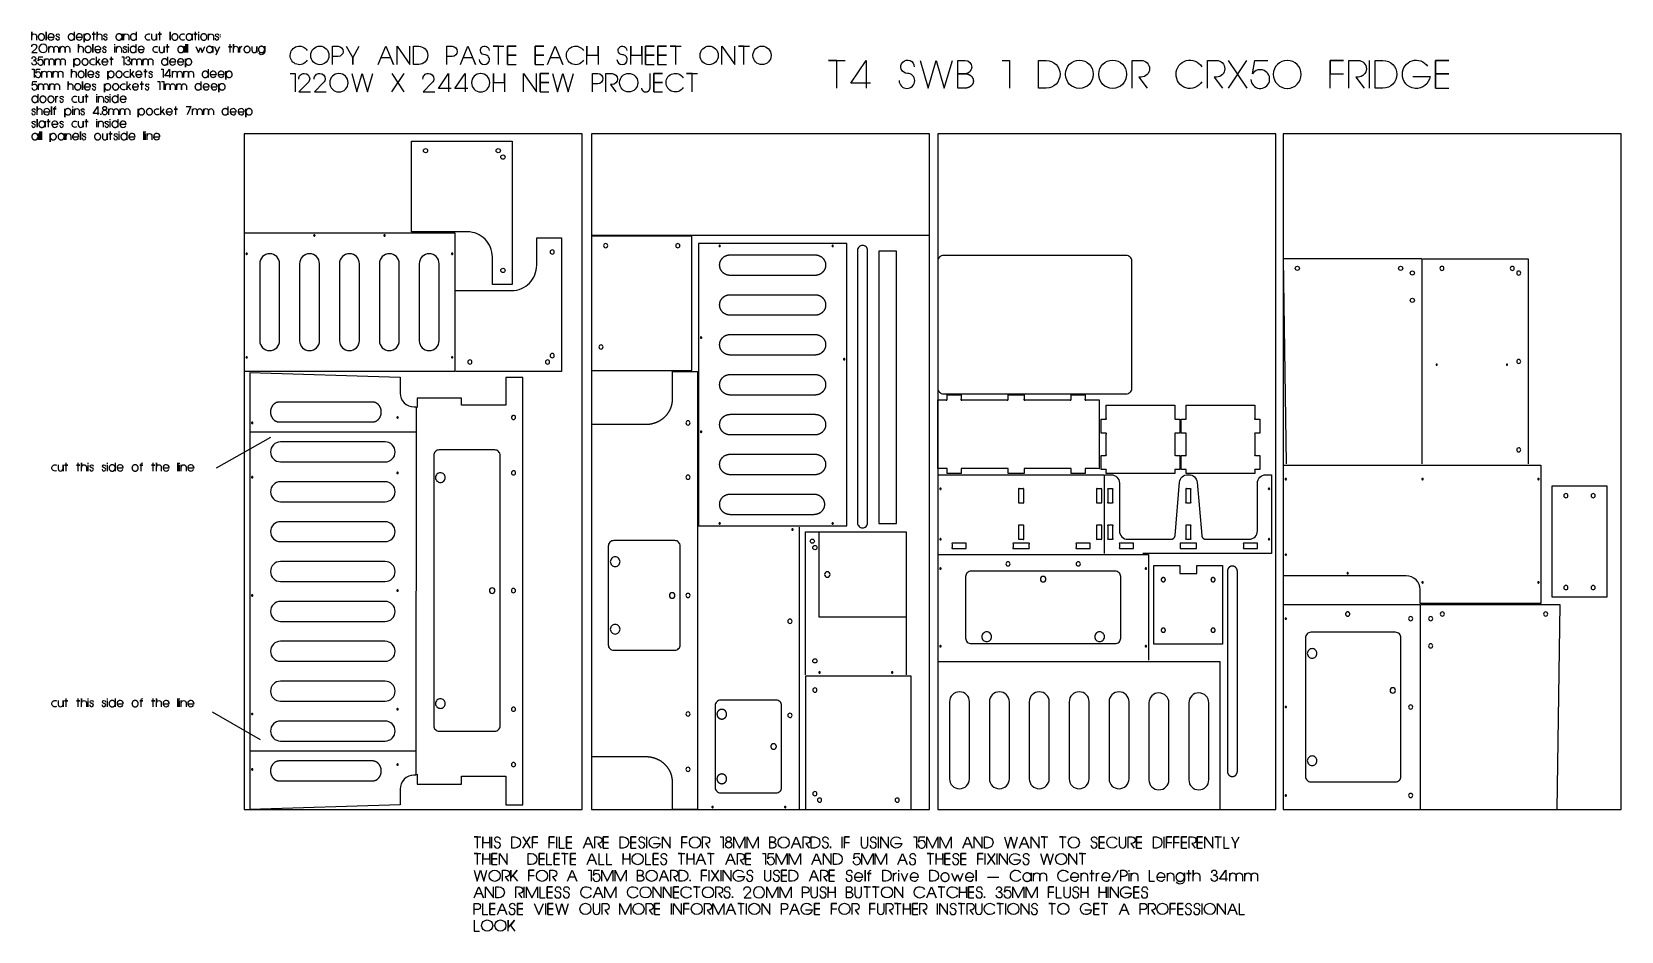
# Model space of a CAD drawing. Extents: x -767 to 4971, y -439 to 2808.
import ezdxf

# ---------------------------------------------------------------- set-up
doc = ezdxf.new("R2010")
doc.units = 0
for name, color, linetype in [('LAYER_1', 18, 'CONTINUOUS'), ('LAYER_10', 18, 'CONTINUOUS'), ('T5_LOGOLAYER_2', 18, 'CONTINUOUS'), ('T5_LOGOLAYER_20', 18, 'CONTINUOUS'), ('T5_LOGOLAYER_21', 18, 'CONTINUOUS')]:
    doc.layers.add(name, color=color, linetype=linetype)

msp = doc.modelspace()

# ---------------------------------------------------------------- linework, layer by layer
at = {"layer": 'LAYER_1'}
for points in [[(3751.3, 0), (4971.3, 0), (4971.3, 2440), (3751.3, 2440)], [(4920.8, 767.5), (4920.8, 1167.5), (4720.8, 1167.5), (4720.8, 767.5)], [(3983.8, 713.6), (3983.4, 713.6), (3983.1, 713.6), (3982.7, 713.5), (3982.3, 713.5), (3981.9, 713.4), (3981.6, 713.3), (3981.2, 713.2), (3980.9, 713), (3980.5, 712.9), (3980.2, 712.7), (3979.9, 712.5), (3979.6, 712.3), (3979.3, 712.1), (3979, 711.9), (3978.7, 711.6), (3978.4, 711.4), (3978.2, 711.1), (3977.9, 710.8), (3977.7, 710.6), (3977.5, 710.3), (3977.3, 710), (3977.1, 709.6), (3977, 709.3), (3976.8, 709), (3976.7, 708.6), (3976.5, 708.3), (3976.4, 707.9), (3976.4, 707.5), (3976.3, 707.2), (3976.2, 706.8), (3976.2, 706.4), (3976.2, 706), (3976.2, 705.6), (3976.2, 705.2), (3976.3, 704.8), (3976.4, 704.5), (3976.4, 704.1), (3976.5, 703.7), (3976.7, 703.4), (3976.8, 703), (3977, 702.7), (3977.1, 702.4), (3977.3, 702), (3977.5, 701.7), (3977.7, 701.4), (3977.9, 701.1), (3978.2, 700.9), (3978.4, 700.6), (3978.7, 700.4), (3979, 700.1), (3979.3, 699.9), (3979.6, 699.7), (3979.9, 699.5), (3980.2, 699.3), (3980.5, 699.1), (3980.9, 699), (3981.2, 698.8), (3981.6, 698.7), (3981.9, 698.6), (3982.3, 698.5), (3982.7, 698.5), (3983.1, 698.4), (3983.4, 698.4), (3983.8, 698.4), (3984.2, 698.4), (3984.6, 698.4), (3985, 698.5), (3985.4, 698.5), (3985.7, 698.6), (3986.1, 698.7), (3986.5, 698.8), (3986.8, 699), (3987.1, 699.1), (3987.5, 699.3), (3987.8, 699.5), (3988.1, 699.7), (3988.4, 699.9), (3988.7, 700.1), (3989, 700.4), (3989.2, 700.6), (3989.5, 700.9), (3989.7, 701.1), (3989.9, 701.4), (3990.2, 701.7), (3990.4, 702), (3990.5, 702.4), (3990.7, 702.7), (3990.9, 703), (3991, 703.4), (3991.1, 703.7), (3991.2, 704.1), (3991.3, 704.5), (3991.4, 704.8), (3991.4, 705.2), (3991.4, 705.6), (3991.5, 706), (3991.4, 706.4), (3991.4, 706.8), (3991.4, 707.2), (3991.3, 707.5), (3991.2, 707.9), (3991.1, 708.3), (3991, 708.6), (3990.9, 709), (3990.7, 709.3), (3990.5, 709.6), (3990.4, 710), (3990.2, 710.3), (3989.9, 710.6), (3989.7, 710.8), (3989.5, 711.1), (3989.2, 711.4), (3989, 711.6), (3988.7, 711.9), (3988.4, 712.1), (3988.1, 712.3), (3987.8, 712.5), (3987.5, 712.7), (3987.1, 712.9), (3986.8, 713), (3986.5, 713.2), (3986.1, 713.3), (3985.7, 713.4), (3985.4, 713.5), (3985, 713.5), (3984.6, 713.6), (3984.2, 713.6)]]:
    msp.add_lwpolyline(points, close=True, dxfattribs=at)
for points in [[(4251.3, 1988), (3751.3, 1988), (3761.3, 1248)], [(4251.3, 1988), (4251.3, 1248)], [(4255.3, 1988), (4635.3, 1988), (4635.3, 1248)], [(4249.3, 740), (4749.3, 740), (4739.3, 0)]]:
    msp.add_lwpolyline(points, dxfattribs=at)
for points in [[(3802.1, 1961.5, -0.414214), (3809.6, 1954, -0.414214), (3802.1, 1946.5, -0.414214), (3794.6, 1954, -0.414214)], [(4175.1, 1961.5, -0.414214), (4182.6, 1954, -0.414214), (4175.1, 1946.5, -0.414214), (4167.6, 1954, -0.414214)], [(4324.2, 1961.2, 0.414214), (4316.9, 1954, 0.414214), (4324.2, 1946.7, 0.414214), (4331.4, 1954, 0.414214)], [(4578.2, 1961.2, 0.414214), (4570.9, 1954, 0.414214), (4578.2, 1946.7, 0.414214), (4585.4, 1954, 0.414214)], [(4217.3, 1944.7, -0.414214), (4224.8, 1937.2, -0.414214), (4217.3, 1929.7, -0.414214), (4209.8, 1937.2, -0.414214)], [(4601.3, 1944.4, 0.414214), (4594.1, 1937.2, 0.414214), (4601.3, 1929.9, 0.414214), (4608.6, 1937.2, 0.414214)], [(4217.3, 1846.3, -0.414214), (4224.8, 1838.8, -0.414214), (4217.3, 1831.3, -0.414214), (4209.8, 1838.8, -0.414214)], [(4305.1, 1608.7, 0.414214), (4303, 1606.6, 0.414214), (4305.1, 1604.4, 0.414214), (4307.3, 1606.6, 0.414214)], [(4559.1, 1608.7, 0.414214), (4557, 1606.6, 0.414214), (4559.1, 1604.4, 0.414214), (4561.3, 1606.6, 0.414214)], [(4601.3, 1625.2, 0.414214), (4594.1, 1618, 0.414214), (4601.3, 1610.7, 0.414214), (4608.6, 1618, 0.414214)], [(4601.3, 1306, 0.414214), (4594.1, 1298.8, 0.414214), (4601.3, 1291.5, 0.414214), (4608.6, 1298.8, 0.414214)], [(3760.3, 1195.7, 0.414214), (3757.8, 1193.2, 0.414214), (3760.3, 1190.7, 0.414214), (3762.8, 1193.2, 0.414214)], [(4254.3, 1195.7, 0.414214), (4251.8, 1193.2, 0.414214), (4254.3, 1190.7, 0.414214), (4256.8, 1193.2, 0.414214)], [(4672.3, 1195.7, 0.414214), (4669.8, 1193.2, 0.414214), (4672.3, 1190.7, 0.414214), (4674.8, 1193.2, 0.414214)], [(4764.1, 1133.5, 0.414214), (4771.6, 1126, 0.414214), (4779.1, 1133.5, 0.414214), (4771.6, 1141, 0.414214)], [(4862.5, 1133.5, 0.414214), (4870, 1126, 0.414214), (4877.5, 1133.5, 0.414214), (4870, 1141, 0.414214)], [(3760.3, 922.7, 0.414214), (3757.8, 920.2, 0.414214), (3760.3, 917.7, 0.414214), (3762.8, 920.2, 0.414214)], [(3983.8, 855.5, 0.414214), (3981.3, 853, 0.414214), (3983.8, 850.5, 0.414214), (3986.3, 853, 0.414214)], [(4254.3, 822.7, 0.414214), (4251.8, 820.2, 0.414214), (4254.3, 817.7, 0.414214), (4256.8, 820.2, 0.414214)], [(4672.3, 822.7, 0.414214), (4669.8, 820.2, 0.414214), (4672.3, 817.7, 0.414214), (4674.8, 820.2, 0.414214)], [(4764.1, 801.5, 0.414214), (4771.6, 794, 0.414214), (4779.1, 801.5, 0.414214), (4771.6, 809, 0.414214)], [(4862.5, 801.5, 0.414214), (4870, 794, 0.414214), (4877.5, 801.5, 0.414214), (4870, 809, 0.414214)], [(3760.3, 691.4, 0.414214), (3758.1, 689.2, 0.414214), (3760.3, 686.9, 0.414214), (3762.6, 689.2, 0.414214)], [(4211.3, 696.7, 0.414214), (4203.8, 689.2, 0.414214), (4211.3, 681.7, 0.414214), (4218.8, 689.2, 0.414214)], [(4283.3, 696.7, 0.414214), (4275.8, 689.2, 0.414214), (4283.3, 681.7, 0.414214), (4290.8, 689.2, 0.414214)], [(4325.5, 713.5, 0.414214), (4318, 706, 0.414214), (4325.5, 698.5, 0.414214), (4333, 706, 0.414214)], [(4698.5, 713.5, 0.414214), (4691, 706, 0.414214), (4698.5, 698.5, 0.414214), (4706, 706, 0.414214)], [(3831.3, 120, 0.414214), (3851.3, 100), (4156.3, 100, 0.414214), (4176.3, 120), (4176.3, 620, 0.414214), (4156.3, 640), (3851.3, 640, 0.414214), (3831.3, 620)], [(3855.3, 581, 0.414214), (3838.1, 563.8, 0.414214), (3855.3, 546.5, 0.414214), (3872.6, 563.8, 0.414214)], [(4283.3, 598.3, 0.414214), (4275.8, 590.8, 0.414214), (4283.3, 583.3, 0.414214), (4290.8, 590.8, 0.414214)], [(4146.7, 439.7, 0.414214), (4137, 430, 0.414214), (4146.7, 420.2, 0.414214), (4156.5, 430, 0.414214)], [(3760.3, 372.2, 0.414214), (3758.1, 370, 0.414214), (3760.3, 367.7, 0.414214), (3762.6, 370, 0.414214)], [(4211.3, 377.5, 0.414214), (4203.8, 370, 0.414214), (4211.3, 362.5, 0.414214), (4218.8, 370, 0.414214)], [(3855.3, 193.4, 0.414214), (3838.1, 176.2, 0.414214), (3855.3, 158.9, 0.414214), (3872.6, 176.2, 0.414214)], [(4211.3, 58.3, 0.414214), (4203.8, 50.8, 0.414214), (4211.3, 43.3, 0.414214), (4218.8, 50.8, 0.414214)], [(3760.3, 53, 0.414214), (3758.1, 50.8, 0.414214), (3760.3, 48.5, 0.414214), (3762.6, 50.8, 0.414214)]]:
    msp.add_lwpolyline(points, format="xyb", close=True, dxfattribs=at)
msp.add_lwpolyline([(3751.3, 1244), (4681.3, 1244), (4681.3, 744), (4245.3, 744), (4245.3, 794, 0.414214), (4195.3, 844), (3751.3, 844)], format="xyb", dxfattribs=at)
at = {"layer": 'LAYER_10'}
for points in [[(0, 0), (1220, 0), (1220, 2440), (0, 2440)], [(1640.3, 1024), (2175.3, 1024), (2175.3, 2044), (1640.3, 2044)], [(1754.9, 1929.9), (2060.7, 1929.9), (2061.7, 1929.9), (2062.7, 1929.9), (2063.7, 1930), (2064.7, 1930), (2065.7, 1930.1), (2066.7, 1930.3), (2067.7, 1930.4), (2068.7, 1930.6), (2069.6, 1930.8), (2070.6, 1931), (2071.5, 1931.2), (2072.5, 1931.5), (2073.4, 1931.7), (2074.3, 1932), (2075.2, 1932.3), (2076.1, 1932.7), (2077, 1933), (2077.8, 1933.4), (2078.7, 1933.8), (2079.5, 1934.2), (2080.4, 1934.6), (2081.2, 1935), (2082, 1935.5), (2082.8, 1936), (2083.6, 1936.5), (2084.4, 1937), (2085.1, 1937.5), (2085.8, 1938), (2086.6, 1938.6), (2087.3, 1939.2), (2088, 1939.8), (2088.7, 1940.4), (2089.3, 1941), (2090, 1941.6), (2090.6, 1942.2), (2091.2, 1942.9), (2091.8, 1943.6), (2092.4, 1944.3), (2093, 1945), (2093.5, 1945.7), (2094, 1946.4), (2094.5, 1947.1), (2095, 1947.9), (2095.5, 1948.6), (2095.9, 1949.4), (2096.4, 1950.2), (2096.8, 1951), (2097.2, 1951.8), (2097.5, 1952.6), (2097.9, 1953.4), (2098.2, 1954.2), (2098.5, 1955.1), (2098.8, 1955.9), (2099, 1956.8), (2099.3, 1957.6), (2099.5, 1958.5), (2099.7, 1959.4), (2099.8, 1960.3), (2100, 1961.2), (2100.1, 1962.1), (2100.2, 1963), (2100.2, 1963.9), (2100.3, 1964.8), (2100.3, 1965.7), (2100.3, 1965.9), (2100.3, 1966.8), (2100.3, 1967.7), (2100.2, 1968.6), (2100.1, 1969.5), (2100, 1970.4), (2099.9, 1971.3), (2099.7, 1972.2), (2099.5, 1973.1), (2099.3, 1974), (2099.1, 1974.9), (2098.8, 1975.7), (2098.5, 1976.6), (2098.2, 1977.4), (2097.9, 1978.2), (2097.6, 1979.1), (2097.2, 1979.9), (2096.8, 1980.7), (2096.4, 1981.5), (2096, 1982.2), (2095.5, 1983), (2095.1, 1983.8), (2094.6, 1984.5), (2094.1, 1985.3), (2093.5, 1986), (2093, 1986.7), (2092.4, 1987.4), (2091.9, 1988.1), (2091.3, 1988.8), (2090.6, 1989.4), (2090, 1990.1), (2089.4, 1990.7), (2088.7, 1991.3), (2088, 1991.9), (2087.3, 1992.5), (2086.6, 1993.1), (2085.9, 1993.6), (2085.2, 1994.2), (2084.4, 1994.7), (2083.6, 1995.2), (2082.8, 1995.7), (2082.1, 1996.2), (2081.2, 1996.6), (2080.4, 1997.1), (2079.6, 1997.5), (2078.7, 1997.9), (2077.9, 1998.3), (2077, 1998.7), (2076.1, 1999), (2075.2, 1999.4), (2074.3, 1999.7), (2073.4, 2000), (2072.5, 2000.2), (2071.5, 2000.5), (2070.6, 2000.7), (2069.6, 2000.9), (2068.7, 2001.1), (2067.7, 2001.3), (2066.7, 2001.4), (2065.7, 2001.6), (2064.8, 2001.7), (2063.8, 2001.8), (2062.7, 2001.8), (2061.7, 2001.8), (2060.7, 2001.9), (1754.9, 2001.9), (1753.9, 2001.8), (1752.9, 2001.8), (1751.9, 2001.8), (1750.9, 2001.7), (1749.9, 2001.6), (1748.9, 2001.4), (1747.9, 2001.3), (1746.9, 2001.1), (1746, 2000.9), (1745, 2000.7), (1744.1, 2000.5), (1743.1, 2000.2), (1742.2, 2000), (1741.3, 1999.7), (1740.4, 1999.4), (1739.5, 1999), (1738.6, 1998.7), (1737.8, 1998.3), (1736.9, 1997.9), (1736, 1997.5), (1735.2, 1997.1), (1734.4, 1996.7), (1733.6, 1996.2), (1732.8, 1995.7), (1732, 1995.2), (1731.2, 1994.7), (1730.5, 1994.2), (1729.7, 1993.7), (1729, 1993.1), (1728.3, 1992.5), (1727.6, 1991.9), (1726.9, 1991.3), (1726.3, 1990.7), (1725.6, 1990.1), (1725, 1989.4), (1724.4, 1988.8), (1723.8, 1988.1), (1723.2, 1987.4), (1722.6, 1986.7), (1722.1, 1986), (1721.6, 1985.3), (1721.1, 1984.6), (1720.6, 1983.8), (1720.1, 1983.1), (1719.7, 1982.3), (1719.2, 1981.5), (1718.8, 1980.7), (1718.4, 1979.9), (1718.1, 1979.1), (1717.7, 1978.3), (1717.4, 1977.4), (1717.1, 1976.6), (1716.8, 1975.8), (1716.6, 1974.9), (1716.3, 1974), (1716.1, 1973.2), (1715.9, 1972.3), (1715.8, 1971.4), (1715.6, 1970.5), (1715.5, 1969.6), (1715.4, 1968.7), (1715.4, 1967.8), (1715.3, 1966.8), (1715.3, 1965.9), (1715.3, 1965.9), (1715.3, 1964.9), (1715.4, 1964), (1715.4, 1963.1), (1715.5, 1962.2), (1715.6, 1961.3), (1715.8, 1960.4), (1715.9, 1959.5), (1716.1, 1958.6), (1716.3, 1957.7), (1716.6, 1956.9), (1716.8, 1956), (1717.1, 1955.2), (1717.4, 1954.3), (1717.7, 1953.5), (1718.1, 1952.7), (1718.4, 1951.8), (1718.8, 1951), (1719.2, 1950.3), (1719.6, 1949.5), (1720.1, 1948.7), (1720.6, 1947.9), (1721, 1947.2), (1721.5, 1946.5), (1722.1, 1945.7), (1722.6, 1945), (1723.2, 1944.3), (1723.8, 1943.6), (1724.3, 1943), (1725, 1942.3), (1725.6, 1941.7), (1726.2, 1941), (1726.9, 1940.4), (1727.6, 1939.8), (1728.3, 1939.2), (1729, 1938.6), (1729.7, 1938.1), (1730.5, 1937.5), (1731.2, 1937), (1732, 1936.5), (1732.8, 1936), (1733.6, 1935.5), (1734.4, 1935.1), (1735.2, 1934.6), (1736, 1934.2), (1736.9, 1933.8), (1737.7, 1933.4), (1738.6, 1933), (1739.5, 1932.7), (1740.4, 1932.4), (1741.3, 1932), (1742.2, 1931.8), (1743.1, 1931.5), (1744.1, 1931.2), (1745, 1931), (1746, 1930.8), (1746.9, 1930.6), (1747.9, 1930.4), (1748.9, 1930.3), (1749.9, 1930.1), (1750.9, 1930), (1751.9, 1930), (1752.9, 1929.9), (1753.9, 1929.9)], [(1754.9, 1785.9), (2060.7, 1785.9), (2061.7, 1785.9), (2062.7, 1786), (2063.7, 1786), (2064.7, 1786.1), (2065.7, 1786.2), (2066.7, 1786.3), (2067.7, 1786.5), (2068.7, 1786.7), (2069.6, 1786.8), (2070.6, 1787.1), (2071.5, 1787.3), (2072.5, 1787.5), (2073.4, 1787.8), (2074.3, 1788.1), (2075.2, 1788.4), (2076.1, 1788.7), (2077, 1789.1), (2077.8, 1789.5), (2078.7, 1789.8), (2079.5, 1790.3), (2080.4, 1790.7), (2081.2, 1791.1), (2082, 1791.6), (2082.8, 1792.1), (2083.6, 1792.5), (2084.4, 1793), (2085.1, 1793.6), (2085.8, 1794.1), (2086.6, 1794.7), (2087.3, 1795.2), (2088, 1795.8), (2088.7, 1796.4), (2089.3, 1797), (2090, 1797.7), (2090.6, 1798.3), (2091.2, 1799), (2091.8, 1799.6), (2092.4, 1800.3), (2093, 1801), (2093.5, 1801.7), (2094, 1802.5), (2094.5, 1803.2), (2095, 1803.9), (2095.5, 1804.7), (2095.9, 1805.5), (2096.4, 1806.2), (2096.8, 1807), (2097.2, 1807.8), (2097.5, 1808.6), (2097.9, 1809.5), (2098.2, 1810.3), (2098.5, 1811.1), (2098.8, 1812), (2099, 1812.8), (2099.3, 1813.7), (2099.5, 1814.6), (2099.7, 1815.4), (2099.8, 1816.3), (2100, 1817.2), (2100.1, 1818.1), (2100.2, 1819), (2100.2, 1820), (2100.3, 1820.9), (2100.3, 1821.8), (2100.3, 1821.9), (2100.3, 1822.9), (2100.3, 1823.8), (2100.2, 1824.7), (2100.1, 1825.6), (2100, 1826.5), (2099.9, 1827.4), (2099.7, 1828.3), (2099.5, 1829.2), (2099.3, 1830.1), (2099.1, 1830.9), (2098.8, 1831.8), (2098.5, 1832.6), (2098.2, 1833.5), (2097.9, 1834.3), (2097.6, 1835.1), (2097.2, 1835.9), (2096.8, 1836.7), (2096.4, 1837.5), (2096, 1838.3), (2095.5, 1839.1), (2095.1, 1839.8), (2094.6, 1840.6), (2094.1, 1841.3), (2093.5, 1842.1), (2093, 1842.8), (2092.4, 1843.5), (2091.9, 1844.2), (2091.3, 1844.8), (2090.6, 1845.5), (2090, 1846.1), (2089.4, 1846.8), (2088.7, 1847.4), (2088, 1848), (2087.3, 1848.6), (2086.6, 1849.1), (2085.9, 1849.7), (2085.2, 1850.3), (2084.4, 1850.8), (2083.6, 1851.3), (2082.8, 1851.8), (2082.1, 1852.3), (2081.2, 1852.7), (2080.4, 1853.2), (2079.6, 1853.6), (2078.7, 1854), (2077.9, 1854.4), (2077, 1854.7), (2076.1, 1855.1), (2075.2, 1855.4), (2074.3, 1855.7), (2073.4, 1856), (2072.5, 1856.3), (2071.5, 1856.6), (2070.6, 1856.8), (2069.6, 1857), (2068.7, 1857.2), (2067.7, 1857.4), (2066.7, 1857.5), (2065.7, 1857.6), (2064.8, 1857.7), (2063.8, 1857.8), (2062.7, 1857.9), (2061.7, 1857.9), (2060.7, 1857.9), (1754.9, 1857.9), (1753.9, 1857.9), (1752.9, 1857.9), (1751.9, 1857.8), (1750.9, 1857.7), (1749.9, 1857.6), (1748.9, 1857.5), (1747.9, 1857.4), (1746.9, 1857.2), (1746, 1857), (1745, 1856.8), (1744.1, 1856.6), (1743.1, 1856.3), (1742.2, 1856), (1741.3, 1855.7), (1740.4, 1855.4), (1739.5, 1855.1), (1738.6, 1854.8), (1737.8, 1854.4), (1736.9, 1854), (1736, 1853.6), (1735.2, 1853.2), (1734.4, 1852.7), (1733.6, 1852.3), (1732.8, 1851.8), (1732, 1851.3), (1731.2, 1850.8), (1730.5, 1850.3), (1729.7, 1849.7), (1729, 1849.2), (1728.3, 1848.6), (1727.6, 1848), (1726.9, 1847.4), (1726.3, 1846.8), (1725.6, 1846.2), (1725, 1845.5), (1724.4, 1844.9), (1723.8, 1844.2), (1723.2, 1843.5), (1722.6, 1842.8), (1722.1, 1842.1), (1721.6, 1841.4), (1721.1, 1840.6), (1720.6, 1839.9), (1720.1, 1839.1), (1719.7, 1838.4), (1719.2, 1837.6), (1718.8, 1836.8), (1718.4, 1836), (1718.1, 1835.2), (1717.7, 1834.3), (1717.4, 1833.5), (1717.1, 1832.7), (1716.8, 1831.8), (1716.6, 1831), (1716.3, 1830.1), (1716.1, 1829.2), (1715.9, 1828.4), (1715.8, 1827.5), (1715.6, 1826.6), (1715.5, 1825.7), (1715.4, 1824.8), (1715.4, 1823.8), (1715.3, 1822.9), (1715.3, 1822), (1715.3, 1821.9), (1715.3, 1821), (1715.4, 1820.1), (1715.4, 1819.2), (1715.5, 1818.2), (1715.6, 1817.3), (1715.8, 1816.4), (1715.9, 1815.6), (1716.1, 1814.7), (1716.3, 1813.8), (1716.6, 1812.9), (1716.8, 1812.1), (1717.1, 1811.2), (1717.4, 1810.4), (1717.7, 1809.6), (1718.1, 1808.7), (1718.4, 1807.9), (1718.8, 1807.1), (1719.2, 1806.3), (1719.6, 1805.5), (1720.1, 1804.8), (1720.6, 1804), (1721, 1803.3), (1721.5, 1802.5), (1722.1, 1801.8), (1722.6, 1801.1), (1723.2, 1800.4), (1723.8, 1799.7), (1724.3, 1799), (1725, 1798.4), (1725.6, 1797.7), (1726.2, 1797.1), (1726.9, 1796.5), (1727.6, 1795.9), (1728.3, 1795.3), (1729, 1794.7), (1729.7, 1794.1), (1730.5, 1793.6), (1731.2, 1793.1), (1732, 1792.6), (1732.8, 1792.1), (1733.6, 1791.6), (1734.4, 1791.1), (1735.2, 1790.7), (1736, 1790.3), (1736.9, 1789.9), (1737.7, 1789.5), (1738.6, 1789.1), (1739.5, 1788.8), (1740.4, 1788.4), (1741.3, 1788.1), (1742.2, 1787.8), (1743.1, 1787.5), (1744.1, 1787.3), (1745, 1787.1), (1746, 1786.9), (1746.9, 1786.7), (1747.9, 1786.5), (1748.9, 1786.3), (1749.9, 1786.2), (1750.9, 1786.1), (1751.9, 1786), (1752.9, 1786), (1753.9, 1785.9)], [(1754.9, 1642.3), (2060.7, 1642.3), (2061.7, 1642.3), (2062.7, 1642.3), (2063.7, 1642.4), (2064.7, 1642.5), (2065.7, 1642.6), (2066.7, 1642.7), (2067.7, 1642.9), (2068.7, 1643), (2069.6, 1643.2), (2070.6, 1643.4), (2071.5, 1643.7), (2072.5, 1643.9), (2073.4, 1644.2), (2074.3, 1644.5), (2075.2, 1644.8), (2076.1, 1645.1), (2077, 1645.5), (2077.8, 1645.8), (2078.7, 1646.2), (2079.5, 1646.6), (2080.4, 1647), (2081.2, 1647.5), (2082, 1647.9), (2082.8, 1648.4), (2083.6, 1648.9), (2084.4, 1649.4), (2085.1, 1649.9), (2085.8, 1650.5), (2086.6, 1651), (2087.3, 1651.6), (2088, 1652.2), (2088.7, 1652.8), (2089.3, 1653.4), (2090, 1654), (2090.6, 1654.7), (2091.2, 1655.3), (2091.8, 1656), (2092.4, 1656.7), (2093, 1657.4), (2093.5, 1658.1), (2094, 1658.8), (2094.5, 1659.6), (2095, 1660.3), (2095.5, 1661.1), (2095.9, 1661.8), (2096.4, 1662.6), (2096.8, 1663.4), (2097.2, 1664.2), (2097.5, 1665), (2097.9, 1665.8), (2098.2, 1666.7), (2098.5, 1667.5), (2098.8, 1668.3), (2099, 1669.2), (2099.3, 1670.1), (2099.5, 1670.9), (2099.7, 1671.8), (2099.8, 1672.7), (2100, 1673.6), (2100.1, 1674.5), (2100.2, 1675.4), (2100.2, 1676.3), (2100.3, 1677.2), (2100.3, 1678.2), (2100.3, 1678.3), (2100.3, 1679.2), (2100.3, 1680.1), (2100.2, 1681.1), (2100.1, 1682), (2100, 1682.9), (2099.9, 1683.8), (2099.7, 1684.7), (2099.5, 1685.6), (2099.3, 1686.4), (2099.1, 1687.3), (2098.8, 1688.2), (2098.5, 1689), (2098.2, 1689.8), (2097.9, 1690.7), (2097.6, 1691.5), (2097.2, 1692.3), (2096.8, 1693.1), (2096.4, 1693.9), (2096, 1694.7), (2095.5, 1695.5), (2095.1, 1696.2), (2094.6, 1697), (2094.1, 1697.7), (2093.5, 1698.4), (2093, 1699.1), (2092.4, 1699.8), (2091.9, 1700.5), (2091.3, 1701.2), (2090.6, 1701.9), (2090, 1702.5), (2089.4, 1703.1), (2088.7, 1703.8), (2088, 1704.4), (2087.3, 1704.9), (2086.6, 1705.5), (2085.9, 1706.1), (2085.2, 1706.6), (2084.4, 1707.1), (2083.6, 1707.7), (2082.8, 1708.1), (2082.1, 1708.6), (2081.2, 1709.1), (2080.4, 1709.5), (2079.6, 1710), (2078.7, 1710.4), (2077.9, 1710.7), (2077, 1711.1), (2076.1, 1711.5), (2075.2, 1711.8), (2074.3, 1712.1), (2073.4, 1712.4), (2072.5, 1712.7), (2071.5, 1712.9), (2070.6, 1713.2), (2069.6, 1713.4), (2068.7, 1713.6), (2067.7, 1713.7), (2066.7, 1713.9), (2065.7, 1714), (2064.8, 1714.1), (2063.8, 1714.2), (2062.7, 1714.2), (2061.7, 1714.3), (2060.7, 1714.3), (1754.9, 1714.3), (1753.9, 1714.3), (1752.9, 1714.2), (1751.9, 1714.2), (1750.9, 1714.1), (1749.9, 1714), (1748.9, 1713.9), (1747.9, 1713.7), (1746.9, 1713.6), (1746, 1713.4), (1745, 1713.2), (1744.1, 1712.9), (1743.1, 1712.7), (1742.2, 1712.4), (1741.3, 1712.1), (1740.4, 1711.8), (1739.5, 1711.5), (1738.6, 1711.1), (1737.8, 1710.8), (1736.9, 1710.4), (1736, 1710), (1735.2, 1709.5), (1734.4, 1709.1), (1733.6, 1708.6), (1732.8, 1708.2), (1732, 1707.7), (1731.2, 1707.2), (1730.5, 1706.6), (1729.7, 1706.1), (1729, 1705.5), (1728.3, 1705), (1727.6, 1704.4), (1726.9, 1703.8), (1726.3, 1703.2), (1725.6, 1702.5), (1725, 1701.9), (1724.4, 1701.2), (1723.8, 1700.5), (1723.2, 1699.9), (1722.6, 1699.2), (1722.1, 1698.5), (1721.6, 1697.7), (1721.1, 1697), (1720.6, 1696.2), (1720.1, 1695.5), (1719.7, 1694.7), (1719.2, 1693.9), (1718.8, 1693.1), (1718.4, 1692.3), (1718.1, 1691.5), (1717.7, 1690.7), (1717.4, 1689.9), (1717.1, 1689), (1716.8, 1688.2), (1716.6, 1687.3), (1716.3, 1686.5), (1716.1, 1685.6), (1715.9, 1684.7), (1715.8, 1683.8), (1715.6, 1682.9), (1715.5, 1682), (1715.4, 1681.1), (1715.4, 1680.2), (1715.3, 1679.3), (1715.3, 1678.4), (1715.3, 1678.3), (1715.3, 1677.4), (1715.4, 1676.4), (1715.4, 1675.5), (1715.5, 1674.6), (1715.6, 1673.7), (1715.8, 1672.8), (1715.9, 1671.9), (1716.1, 1671), (1716.3, 1670.2), (1716.6, 1669.3), (1716.8, 1668.4), (1717.1, 1667.6), (1717.4, 1666.7), (1717.7, 1665.9), (1718.1, 1665.1), (1718.4, 1664.3), (1718.8, 1663.5), (1719.2, 1662.7), (1719.6, 1661.9), (1720.1, 1661.1), (1720.6, 1660.4), (1721, 1659.6), (1721.5, 1658.9), (1722.1, 1658.2), (1722.6, 1657.5), (1723.2, 1656.8), (1723.8, 1656.1), (1724.3, 1655.4), (1725, 1654.7), (1725.6, 1654.1), (1726.2, 1653.5), (1726.9, 1652.8), (1727.6, 1652.2), (1728.3, 1651.6), (1729, 1651.1), (1729.7, 1650.5), (1730.5, 1650), (1731.2, 1649.4), (1732, 1648.9), (1732.8, 1648.4), (1733.6, 1648), (1734.4, 1647.5), (1735.2, 1647.1), (1736, 1646.6), (1736.9, 1646.2), (1737.7, 1645.8), (1738.6, 1645.5), (1739.5, 1645.1), (1740.4, 1644.8), (1741.3, 1644.5), (1742.2, 1644.2), (1743.1, 1643.9), (1744.1, 1643.7), (1745, 1643.4), (1746, 1643.2), (1746.9, 1643), (1747.9, 1642.9), (1748.9, 1642.7), (1749.9, 1642.6), (1750.9, 1642.5), (1751.9, 1642.4), (1752.9, 1642.3), (1753.9, 1642.3)], [(1754.9, 1497.9), (2060.7, 1497.9), (2061.7, 1497.9), (2062.7, 1498), (2063.7, 1498), (2064.7, 1498.1), (2065.7, 1498.2), (2066.7, 1498.3), (2067.7, 1498.5), (2068.7, 1498.7), (2069.6, 1498.8), (2070.6, 1499.1), (2071.5, 1499.3), (2072.5, 1499.5), (2073.4, 1499.8), (2074.3, 1500.1), (2075.2, 1500.4), (2076.1, 1500.7), (2077, 1501.1), (2077.8, 1501.5), (2078.7, 1501.9), (2079.5, 1502.3), (2080.4, 1502.7), (2081.2, 1503.1), (2082, 1503.6), (2082.8, 1504.1), (2083.6, 1504.5), (2084.4, 1505.1), (2085.1, 1505.6), (2085.8, 1506.1), (2086.6, 1506.7), (2087.3, 1507.2), (2088, 1507.8), (2088.7, 1508.4), (2089.3, 1509), (2090, 1509.7), (2090.6, 1510.3), (2091.2, 1511), (2091.8, 1511.6), (2092.4, 1512.3), (2093, 1513), (2093.5, 1513.7), (2094, 1514.5), (2094.5, 1515.2), (2095, 1515.9), (2095.5, 1516.7), (2095.9, 1517.5), (2096.4, 1518.2), (2096.8, 1519), (2097.2, 1519.8), (2097.5, 1520.6), (2097.9, 1521.5), (2098.2, 1522.3), (2098.5, 1523.1), (2098.8, 1524), (2099, 1524.8), (2099.3, 1525.7), (2099.5, 1526.6), (2099.7, 1527.4), (2099.8, 1528.3), (2100, 1529.2), (2100.1, 1530.1), (2100.2, 1531), (2100.2, 1532), (2100.3, 1532.9), (2100.3, 1533.8), (2100.3, 1533.9), (2100.3, 1534.9), (2100.3, 1535.8), (2100.2, 1536.7), (2100.1, 1537.6), (2100, 1538.5), (2099.9, 1539.4), (2099.7, 1540.3), (2099.5, 1541.2), (2099.3, 1542.1), (2099.1, 1542.9), (2098.8, 1543.8), (2098.5, 1544.6), (2098.2, 1545.5), (2097.9, 1546.3), (2097.6, 1547.1), (2097.2, 1547.9), (2096.8, 1548.7), (2096.4, 1549.5), (2096, 1550.3), (2095.5, 1551.1), (2095.1, 1551.8), (2094.6, 1552.6), (2094.1, 1553.3), (2093.5, 1554.1), (2093, 1554.8), (2092.4, 1555.5), (2091.9, 1556.2), (2091.3, 1556.8), (2090.6, 1557.5), (2090, 1558.1), (2089.4, 1558.8), (2088.7, 1559.4), (2088, 1560), (2087.3, 1560.6), (2086.6, 1561.2), (2085.9, 1561.7), (2085.2, 1562.3), (2084.4, 1562.8), (2083.6, 1563.3), (2082.8, 1563.8), (2082.1, 1564.3), (2081.2, 1564.7), (2080.4, 1565.2), (2079.6, 1565.6), (2078.7, 1566), (2077.9, 1566.4), (2077, 1566.7), (2076.1, 1567.1), (2075.2, 1567.4), (2074.3, 1567.7), (2073.4, 1568), (2072.5, 1568.3), (2071.5, 1568.6), (2070.6, 1568.8), (2069.6, 1569), (2068.7, 1569.2), (2067.7, 1569.4), (2066.7, 1569.5), (2065.7, 1569.6), (2064.8, 1569.7), (2063.8, 1569.8), (2062.7, 1569.9), (2061.7, 1569.9), (2060.7, 1569.9), (1754.9, 1569.9), (1753.9, 1569.9), (1752.9, 1569.9), (1751.9, 1569.8), (1750.9, 1569.7), (1749.9, 1569.6), (1748.9, 1569.5), (1747.9, 1569.4), (1746.9, 1569.2), (1746, 1569), (1745, 1568.8), (1744.1, 1568.6), (1743.1, 1568.3), (1742.2, 1568), (1741.3, 1567.7), (1740.4, 1567.4), (1739.5, 1567.1), (1738.6, 1566.8), (1737.8, 1566.4), (1736.9, 1566), (1736, 1565.6), (1735.2, 1565.2), (1734.4, 1564.7), (1733.6, 1564.3), (1732.8, 1563.8), (1732, 1563.3), (1731.2, 1562.8), (1730.5, 1562.3), (1729.7, 1561.7), (1729, 1561.2), (1728.3, 1560.6), (1727.6, 1560), (1726.9, 1559.4), (1726.3, 1558.8), (1725.6, 1558.2), (1725, 1557.5), (1724.4, 1556.9), (1723.8, 1556.2), (1723.2, 1555.5), (1722.6, 1554.8), (1722.1, 1554.1), (1721.6, 1553.4), (1721.1, 1552.6), (1720.6, 1551.9), (1720.1, 1551.1), (1719.7, 1550.4), (1719.2, 1549.6), (1718.8, 1548.8), (1718.4, 1548), (1718.1, 1547.2), (1717.7, 1546.4), (1717.4, 1545.5), (1717.1, 1544.7), (1716.8, 1543.8), (1716.6, 1543), (1716.3, 1542.1), (1716.1, 1541.2), (1715.9, 1540.4), (1715.8, 1539.5), (1715.6, 1538.6), (1715.5, 1537.7), (1715.4, 1536.8), (1715.4, 1535.8), (1715.3, 1534.9), (1715.3, 1534), (1715.3, 1533.9), (1715.3, 1533), (1715.4, 1532.1), (1715.4, 1531.2), (1715.5, 1530.2), (1715.6, 1529.3), (1715.8, 1528.4), (1715.9, 1527.6), (1716.1, 1526.7), (1716.3, 1525.8), (1716.6, 1524.9), (1716.8, 1524.1), (1717.1, 1523.2), (1717.4, 1522.4), (1717.7, 1521.6), (1718.1, 1520.7), (1718.4, 1519.9), (1718.8, 1519.1), (1719.2, 1518.3), (1719.6, 1517.5), (1720.1, 1516.8), (1720.6, 1516), (1721, 1515.3), (1721.5, 1514.5), (1722.1, 1513.8), (1722.6, 1513.1), (1723.2, 1512.4), (1723.8, 1511.7), (1724.3, 1511), (1725, 1510.4), (1725.6, 1509.7), (1726.2, 1509.1), (1726.9, 1508.5), (1727.6, 1507.9), (1728.3, 1507.3), (1729, 1506.7), (1729.7, 1506.1), (1730.5, 1505.6), (1731.2, 1505.1), (1732, 1504.6), (1732.8, 1504.1), (1733.6, 1503.6), (1734.4, 1503.1), (1735.2, 1502.7), (1736, 1502.3), (1736.9, 1501.9), (1737.7, 1501.5), (1738.6, 1501.1), (1739.5, 1500.8), (1740.4, 1500.4), (1741.3, 1500.1), (1742.2, 1499.8), (1743.1, 1499.5), (1744.1, 1499.3), (1745, 1499.1), (1746, 1498.9), (1746.9, 1498.7), (1747.9, 1498.5), (1748.9, 1498.3), (1749.9, 1498.2), (1750.9, 1498.1), (1751.9, 1498), (1752.9, 1498), (1753.9, 1497.9)], [(127.1, 1399.4), (463, 1399.4), (463.8, 1399.4), (464.6, 1399.4), (465.5, 1399.5), (466.3, 1399.6), (467.1, 1399.7), (467.9, 1399.8), (468.7, 1400), (469.4, 1400.1), (470.2, 1400.3), (471, 1400.5), (471.8, 1400.8), (472.5, 1401), (473.3, 1401.3), (474, 1401.6), (474.7, 1401.9), (475.5, 1402.2), (476.2, 1402.6), (476.9, 1402.9), (477.6, 1403.3), (478.3, 1403.7), (478.9, 1404.2), (479.6, 1404.6), (480.2, 1405.1), (480.9, 1405.5), (481.5, 1406), (482.1, 1406.6), (482.8, 1407.1), (483.4, 1407.6), (483.9, 1408.2), (484.5, 1408.8), (485.1, 1409.3), (485.6, 1409.9), (486.2, 1410.6), (486.7, 1411.2), (487.2, 1411.8), (487.7, 1412.5), (488.2, 1413.2), (488.6, 1413.9), (489.1, 1414.6), (489.5, 1415.3), (490, 1416), (490.4, 1416.7), (490.8, 1417.5), (491.1, 1418.2), (491.5, 1419), (491.8, 1419.8), (492.2, 1420.6), (492.5, 1421.4), (492.8, 1422.2), (493.1, 1423), (493.3, 1423.9), (493.6, 1424.7), (493.8, 1425.5), (494, 1426.4), (494.2, 1427.3), (494.3, 1428.1), (494.5, 1429), (494.6, 1429.9), (494.7, 1430.8), (494.8, 1431.7), (494.9, 1432.6), (495, 1433.5), (495, 1434.5), (495, 1435.4), (495, 1436.3), (495, 1437.3), (494.9, 1438.2), (494.8, 1439.1), (494.7, 1440), (494.6, 1440.9), (494.5, 1441.8), (494.3, 1442.7), (494.2, 1443.6), (494, 1444.4), (493.8, 1445.3), (493.6, 1446.1), (493.3, 1447), (493, 1447.8), (492.8, 1448.6), (492.5, 1449.4), (492.2, 1450.3), (491.8, 1451), (491.5, 1451.8), (491.1, 1452.6), (490.7, 1453.4), (490.3, 1454.1), (489.9, 1454.8), (489.5, 1455.6), (489.1, 1456.3), (488.6, 1457), (488.1, 1457.7), (487.7, 1458.4), (487.2, 1459), (486.6, 1459.7), (486.1, 1460.3), (485.6, 1460.9), (485, 1461.5), (484.5, 1462.1), (483.9, 1462.7), (483.3, 1463.2), (482.7, 1463.8), (482.1, 1464.3), (481.5, 1464.8), (480.8, 1465.3), (480.2, 1465.8), (479.5, 1466.2), (478.9, 1466.7), (478.2, 1467.1), (477.5, 1467.5), (476.8, 1467.9), (476.1, 1468.3), (475.4, 1468.6), (474.6, 1468.9), (473.9, 1469.3), (473.2, 1469.5), (472.4, 1469.8), (471.7, 1470.1), (470.9, 1470.3), (470.1, 1470.5), (469.3, 1470.7), (468.5, 1470.9), (467.8, 1471), (467, 1471.1), (466.1, 1471.2), (465.3, 1471.3), (464.5, 1471.4), (463.7, 1471.4), (462.9, 1471.4), (127, 1471.4), (126.2, 1471.4), (125.4, 1471.4), (124.5, 1471.3), (123.7, 1471.2), (122.9, 1471.1), (122.1, 1471), (121.3, 1470.8), (120.6, 1470.7), (119.8, 1470.5), (119, 1470.3), (118.2, 1470), (117.5, 1469.8), (116.7, 1469.5), (116, 1469.2), (115.3, 1468.9), (114.5, 1468.6), (113.8, 1468.2), (113.1, 1467.8), (112.4, 1467.5), (111.7, 1467.1), (111.1, 1466.6), (110.4, 1466.2), (109.8, 1465.7), (109.1, 1465.3), (108.5, 1464.8), (107.9, 1464.2), (107.2, 1463.7), (106.6, 1463.2), (106.1, 1462.6), (105.5, 1462), (104.9, 1461.5), (104.4, 1460.9), (103.8, 1460.2), (103.3, 1459.6), (102.8, 1459), (102.3, 1458.3), (101.8, 1457.6), (101.4, 1456.9), (100.9, 1456.2), (100.5, 1455.5), (100, 1454.8), (99.6, 1454.1), (99.2, 1453.3), (98.9, 1452.6), (98.5, 1451.8), (98.2, 1451), (97.8, 1450.2), (97.5, 1449.4), (97.2, 1448.6), (96.9, 1447.8), (96.7, 1446.9), (96.4, 1446.1), (96.2, 1445.3), (96, 1444.4), (95.8, 1443.5), (95.6, 1442.7), (95.5, 1441.8), (95.4, 1440.9), (95.3, 1440), (95.2, 1439.1), (95.1, 1438.2), (95, 1437.3), (95, 1436.3), (95, 1435.4), (95, 1434.5), (95, 1433.5), (95.1, 1432.6), (95.2, 1431.7), (95.3, 1430.8), (95.4, 1429.9), (95.5, 1429), (95.7, 1428.1), (95.8, 1427.2), (96, 1426.4), (96.2, 1425.5), (96.4, 1424.7), (96.7, 1423.8), (97, 1423), (97.2, 1422.2), (97.5, 1421.4), (97.8, 1420.5), (98.2, 1419.8), (98.5, 1419), (98.9, 1418.2), (99.3, 1417.4), (99.7, 1416.7), (100.1, 1416), (100.5, 1415.2), (100.9, 1414.5), (101.4, 1413.8), (101.9, 1413.1), (102.3, 1412.5), (102.8, 1411.8), (103.4, 1411.1), (103.9, 1410.5), (104.4, 1409.9), (105, 1409.3), (105.5, 1408.7), (106.1, 1408.1), (106.7, 1407.6), (107.3, 1407), (107.9, 1406.5), (108.5, 1406), (109.2, 1405.5), (109.8, 1405), (110.5, 1404.6), (111.1, 1404.1), (111.8, 1403.7), (112.5, 1403.3), (113.2, 1402.9), (113.9, 1402.5), (114.6, 1402.2), (115.4, 1401.9), (116.1, 1401.5), (116.8, 1401.3), (117.6, 1401), (118.3, 1400.7), (119.1, 1400.5), (119.9, 1400.3), (120.7, 1400.1), (121.4, 1399.9), (122.2, 1399.8), (123, 1399.7), (123.8, 1399.6), (124.7, 1399.5), (125.5, 1399.4), (126.3, 1399.4)], [(1754.9, 1353.9), (2060.7, 1353.9), (2061.7, 1353.9), (2062.7, 1354), (2063.7, 1354), (2064.7, 1354.1), (2065.7, 1354.2), (2066.7, 1354.3), (2067.7, 1354.5), (2068.7, 1354.7), (2069.6, 1354.8), (2070.6, 1355.1), (2071.5, 1355.3), (2072.5, 1355.5), (2073.4, 1355.8), (2074.3, 1356.1), (2075.2, 1356.4), (2076.1, 1356.7), (2077, 1357.1), (2077.8, 1357.5), (2078.7, 1357.8), (2079.5, 1358.3), (2080.4, 1358.7), (2081.2, 1359.1), (2082, 1359.6), (2082.8, 1360), (2083.6, 1360.5), (2084.4, 1361), (2085.1, 1361.6), (2085.8, 1362.1), (2086.6, 1362.7), (2087.3, 1363.2), (2088, 1363.8), (2088.7, 1364.4), (2089.3, 1365), (2090, 1365.7), (2090.6, 1366.3), (2091.2, 1367), (2091.8, 1367.6), (2092.4, 1368.3), (2093, 1369), (2093.5, 1369.7), (2094, 1370.5), (2094.5, 1371.2), (2095, 1371.9), (2095.5, 1372.7), (2095.9, 1373.5), (2096.4, 1374.2), (2096.8, 1375), (2097.2, 1375.8), (2097.5, 1376.6), (2097.9, 1377.5), (2098.2, 1378.3), (2098.5, 1379.1), (2098.8, 1380), (2099, 1380.8), (2099.3, 1381.7), (2099.5, 1382.6), (2099.7, 1383.4), (2099.8, 1384.3), (2100, 1385.2), (2100.1, 1386.1), (2100.2, 1387), (2100.2, 1388), (2100.3, 1388.9), (2100.3, 1389.8), (2100.3, 1389.9), (2100.3, 1390.9), (2100.3, 1391.8), (2100.2, 1392.7), (2100.1, 1393.6), (2100, 1394.5), (2099.9, 1395.4), (2099.7, 1396.3), (2099.5, 1397.2), (2099.3, 1398.1), (2099.1, 1398.9), (2098.8, 1399.8), (2098.5, 1400.6), (2098.2, 1401.5), (2097.9, 1402.3), (2097.6, 1403.1), (2097.2, 1403.9), (2096.8, 1404.7), (2096.4, 1405.5), (2096, 1406.3), (2095.5, 1407.1), (2095.1, 1407.8), (2094.6, 1408.6), (2094.1, 1409.3), (2093.5, 1410.1), (2093, 1410.8), (2092.4, 1411.5), (2091.9, 1412.2), (2091.3, 1412.8), (2090.6, 1413.5), (2090, 1414.1), (2089.4, 1414.8), (2088.7, 1415.4), (2088, 1416), (2087.3, 1416.6), (2086.6, 1417.1), (2085.9, 1417.7), (2085.2, 1418.2), (2084.4, 1418.8), (2083.6, 1419.3), (2082.8, 1419.8), (2082.1, 1420.3), (2081.2, 1420.7), (2080.4, 1421.2), (2079.6, 1421.6), (2078.7, 1422), (2077.9, 1422.4), (2077, 1422.7), (2076.1, 1423.1), (2075.2, 1423.4), (2074.3, 1423.7), (2073.4, 1424), (2072.5, 1424.3), (2071.5, 1424.6), (2070.6, 1424.8), (2069.6, 1425), (2068.7, 1425.2), (2067.7, 1425.4), (2066.7, 1425.5), (2065.7, 1425.6), (2064.8, 1425.7), (2063.8, 1425.8), (2062.7, 1425.9), (2061.7, 1425.9), (2060.7, 1425.9), (1754.9, 1425.9), (1753.9, 1425.9), (1752.9, 1425.9), (1751.9, 1425.8), (1750.9, 1425.7), (1749.9, 1425.6), (1748.9, 1425.5), (1747.9, 1425.4), (1746.9, 1425.2), (1746, 1425), (1745, 1424.8), (1744.1, 1424.6), (1743.1, 1424.3), (1742.2, 1424), (1741.3, 1423.7), (1740.4, 1423.4), (1739.5, 1423.1), (1738.6, 1422.8), (1737.8, 1422.4), (1736.9, 1422), (1736, 1421.6), (1735.2, 1421.2), (1734.4, 1420.7), (1733.6, 1420.3), (1732.8, 1419.8), (1732, 1419.3), (1731.2, 1418.8), (1730.5, 1418.3), (1729.7, 1417.7), (1729, 1417.2), (1728.3, 1416.6), (1727.6, 1416), (1726.9, 1415.4), (1726.3, 1414.8), (1725.6, 1414.2), (1725, 1413.5), (1724.4, 1412.9), (1723.8, 1412.2), (1723.2, 1411.5), (1722.6, 1410.8), (1722.1, 1410.1), (1721.6, 1409.4), (1721.1, 1408.6), (1720.6, 1407.9), (1720.1, 1407.1), (1719.7, 1406.4), (1719.2, 1405.6), (1718.8, 1404.8), (1718.4, 1404), (1718.1, 1403.2), (1717.7, 1402.3), (1717.4, 1401.5), (1717.1, 1400.7), (1716.8, 1399.8), (1716.6, 1399), (1716.3, 1398.1), (1716.1, 1397.2), (1715.9, 1396.4), (1715.8, 1395.5), (1715.6, 1394.6), (1715.5, 1393.7), (1715.4, 1392.8), (1715.4, 1391.8), (1715.3, 1390.9), (1715.3, 1390), (1715.3, 1389.9), (1715.3, 1389), (1715.4, 1388.1), (1715.4, 1387.2), (1715.5, 1386.2), (1715.6, 1385.3), (1715.8, 1384.4), (1715.9, 1383.6), (1716.1, 1382.7), (1716.3, 1381.8), (1716.6, 1380.9), (1716.8, 1380.1), (1717.1, 1379.2), (1717.4, 1378.4), (1717.7, 1377.5), (1718.1, 1376.7), (1718.4, 1375.9), (1718.8, 1375.1), (1719.2, 1374.3), (1719.6, 1373.5), (1720.1, 1372.8), (1720.6, 1372), (1721, 1371.3), (1721.5, 1370.5), (1722.1, 1369.8), (1722.6, 1369.1), (1723.2, 1368.4), (1723.8, 1367.7), (1724.3, 1367), (1725, 1366.4), (1725.6, 1365.7), (1726.2, 1365.1), (1726.9, 1364.5), (1727.6, 1363.9), (1728.3, 1363.3), (1729, 1362.7), (1729.7, 1362.1), (1730.5, 1361.6), (1731.2, 1361.1), (1732, 1360.6), (1732.8, 1360.1), (1733.6, 1359.6), (1734.4, 1359.1), (1735.2, 1358.7), (1736, 1358.3), (1736.9, 1357.9), (1737.7, 1357.5), (1738.6, 1357.1), (1739.5, 1356.8), (1740.4, 1356.4), (1741.3, 1356.1), (1742.2, 1355.8), (1743.1, 1355.5), (1744.1, 1355.3), (1745, 1355.1), (1746, 1354.8), (1746.9, 1354.7), (1747.9, 1354.5), (1748.9, 1354.3), (1749.9, 1354.2), (1750.9, 1354.1), (1751.9, 1354), (1752.9, 1354), (1753.9, 1353.9)], [(1754.9, 1210), (2060.7, 1210), (2061.7, 1210), (2062.7, 1210.1), (2063.7, 1210.1), (2064.7, 1210.2), (2065.7, 1210.3), (2066.7, 1210.4), (2067.7, 1210.6), (2068.7, 1210.7), (2069.6, 1210.9), (2070.6, 1211.1), (2071.5, 1211.4), (2072.5, 1211.6), (2073.4, 1211.9), (2074.3, 1212.2), (2075.2, 1212.5), (2076.1, 1212.8), (2077, 1213.2), (2077.8, 1213.6), (2078.7, 1213.9), (2079.5, 1214.3), (2080.4, 1214.8), (2081.2, 1215.2), (2082, 1215.7), (2082.8, 1216.1), (2083.6, 1216.6), (2084.4, 1217.1), (2085.1, 1217.7), (2085.8, 1218.2), (2086.6, 1218.8), (2087.3, 1219.3), (2088, 1219.9), (2088.7, 1220.5), (2089.3, 1221.1), (2090, 1221.8), (2090.6, 1222.4), (2091.2, 1223.1), (2091.8, 1223.7), (2092.4, 1224.4), (2093, 1225.1), (2093.5, 1225.8), (2094, 1226.5), (2094.5, 1227.3), (2095, 1228), (2095.5, 1228.8), (2095.9, 1229.6), (2096.4, 1230.3), (2096.8, 1231.1), (2097.2, 1231.9), (2097.5, 1232.7), (2097.9, 1233.5), (2098.2, 1234.4), (2098.5, 1235.2), (2098.8, 1236.1), (2099, 1236.9), (2099.3, 1237.8), (2099.5, 1238.7), (2099.7, 1239.5), (2099.8, 1240.4), (2100, 1241.3), (2100.1, 1242.2), (2100.2, 1243.1), (2100.2, 1244), (2100.3, 1245), (2100.3, 1245.9), (2100.3, 1246), (2100.3, 1246.9), (2100.3, 1247.9), (2100.2, 1248.8), (2100.1, 1249.7), (2100, 1250.6), (2099.9, 1251.5), (2099.7, 1252.4), (2099.5, 1253.3), (2099.3, 1254.1), (2099.1, 1255), (2098.8, 1255.9), (2098.5, 1256.7), (2098.2, 1257.6), (2097.9, 1258.4), (2097.6, 1259.2), (2097.2, 1260), (2096.8, 1260.8), (2096.4, 1261.6), (2096, 1262.4), (2095.5, 1263.2), (2095.1, 1263.9), (2094.6, 1264.7), (2094.1, 1265.4), (2093.5, 1266.1), (2093, 1266.9), (2092.4, 1267.6), (2091.9, 1268.2), (2091.3, 1268.9), (2090.6, 1269.6), (2090, 1270.2), (2089.4, 1270.9), (2088.7, 1271.5), (2088, 1272.1), (2087.3, 1272.7), (2086.6, 1273.2), (2085.9, 1273.8), (2085.2, 1274.3), (2084.4, 1274.9), (2083.6, 1275.4), (2082.8, 1275.9), (2082.1, 1276.3), (2081.2, 1276.8), (2080.4, 1277.2), (2079.6, 1277.7), (2078.7, 1278.1), (2077.9, 1278.5), (2077, 1278.8), (2076.1, 1279.2), (2075.2, 1279.5), (2074.3, 1279.8), (2073.4, 1280.1), (2072.5, 1280.4), (2071.5, 1280.7), (2070.6, 1280.9), (2069.6, 1281.1), (2068.7, 1281.3), (2067.7, 1281.5), (2066.7, 1281.6), (2065.7, 1281.7), (2064.8, 1281.8), (2063.8, 1281.9), (2062.7, 1282), (2061.7, 1282), (2060.7, 1282), (1754.9, 1282), (1753.9, 1282), (1752.9, 1282), (1751.9, 1281.9), (1750.9, 1281.8), (1749.9, 1281.7), (1748.9, 1281.6), (1747.9, 1281.5), (1746.9, 1281.3), (1746, 1281.1), (1745, 1280.9), (1744.1, 1280.7), (1743.1, 1280.4), (1742.2, 1280.1), (1741.3, 1279.8), (1740.4, 1279.5), (1739.5, 1279.2), (1738.6, 1278.8), (1737.8, 1278.5), (1736.9, 1278.1), (1736, 1277.7), (1735.2, 1277.3), (1734.4, 1276.8), (1733.6, 1276.4), (1732.8, 1275.9), (1732, 1275.4), (1731.2, 1274.9), (1730.5, 1274.4), (1729.7, 1273.8), (1729, 1273.3), (1728.3, 1272.7), (1727.6, 1272.1), (1726.9, 1271.5), (1726.3, 1270.9), (1725.6, 1270.2), (1725, 1269.6), (1724.4, 1268.9), (1723.8, 1268.3), (1723.2, 1267.6), (1722.6, 1266.9), (1722.1, 1266.2), (1721.6, 1265.5), (1721.1, 1264.7), (1720.6, 1264), (1720.1, 1263.2), (1719.7, 1262.4), (1719.2, 1261.7), (1718.8, 1260.9), (1718.4, 1260.1), (1718.1, 1259.3), (1717.7, 1258.4), (1717.4, 1257.6), (1717.1, 1256.8), (1716.8, 1255.9), (1716.6, 1255.1), (1716.3, 1254.2), (1716.1, 1253.3), (1715.9, 1252.4), (1715.8, 1251.6), (1715.6, 1250.7), (1715.5, 1249.8), (1715.4, 1248.8), (1715.4, 1247.9), (1715.3, 1247), (1715.3, 1246.1), (1715.3, 1246), (1715.3, 1245.1), (1715.4, 1244.2), (1715.4, 1243.2), (1715.5, 1242.3), (1715.6, 1241.4), (1715.8, 1240.5), (1715.9, 1239.6), (1716.1, 1238.8), (1716.3, 1237.9), (1716.6, 1237), (1716.8, 1236.2), (1717.1, 1235.3), (1717.4, 1234.5), (1717.7, 1233.6), (1718.1, 1232.8), (1718.4, 1232), (1718.8, 1231.2), (1719.2, 1230.4), (1719.6, 1229.6), (1720.1, 1228.9), (1720.6, 1228.1), (1721, 1227.3), (1721.5, 1226.6), (1722.1, 1225.9), (1722.6, 1225.2), (1723.2, 1224.5), (1723.8, 1223.8), (1724.3, 1223.1), (1725, 1222.5), (1725.6, 1221.8), (1726.2, 1221.2), (1726.9, 1220.6), (1727.6, 1220), (1728.3, 1219.4), (1729, 1218.8), (1729.7, 1218.2), (1730.5, 1217.7), (1731.2, 1217.2), (1732, 1216.7), (1732.8, 1216.2), (1733.6, 1215.7), (1734.4, 1215.2), (1735.2, 1214.8), (1736, 1214.4), (1736.9, 1214), (1737.7, 1213.6), (1738.6, 1213.2), (1739.5, 1212.8), (1740.4, 1212.5), (1741.3, 1212.2), (1742.2, 1211.9), (1743.1, 1211.6), (1744.1, 1211.4), (1745, 1211.1), (1746, 1210.9), (1746.9, 1210.7), (1747.9, 1210.6), (1748.9, 1210.4), (1749.9, 1210.3), (1750.9, 1210.2), (1751.9, 1210.1), (1752.9, 1210.1), (1753.9, 1210)], [(1754.5, 1065.9), (2056.9, 1065.9), (2057.9, 1065.9), (2058.9, 1066), (2059.9, 1066), (2060.9, 1066.1), (2061.9, 1066.2), (2062.9, 1066.3), (2063.8, 1066.5), (2064.8, 1066.7), (2065.7, 1066.9), (2066.7, 1067.1), (2067.6, 1067.3), (2068.5, 1067.5), (2069.4, 1067.8), (2070.3, 1068.1), (2071.2, 1068.4), (2072.1, 1068.7), (2073, 1069.1), (2073.9, 1069.5), (2074.7, 1069.9), (2075.5, 1070.3), (2076.4, 1070.7), (2077.2, 1071.1), (2078, 1071.6), (2078.8, 1072.1), (2079.5, 1072.5), (2080.3, 1073.1), (2081, 1073.6), (2081.8, 1074.1), (2082.5, 1074.7), (2083.2, 1075.2), (2083.9, 1075.8), (2084.6, 1076.4), (2085.2, 1077), (2085.9, 1077.7), (2086.5, 1078.3), (2087.1, 1079), (2087.7, 1079.7), (2088.2, 1080.3), (2088.8, 1081), (2089.3, 1081.7), (2089.9, 1082.5), (2090.4, 1083.2), (2090.8, 1083.9), (2091.3, 1084.7), (2091.7, 1085.5), (2092.2, 1086.2), (2092.6, 1087), (2093, 1087.8), (2093.3, 1088.6), (2093.7, 1089.5), (2094, 1090.3), (2094.3, 1091.1), (2094.6, 1092), (2094.8, 1092.8), (2095, 1093.7), (2095.3, 1094.6), (2095.4, 1095.5), (2095.6, 1096.3), (2095.7, 1097.2), (2095.9, 1098.1), (2095.9, 1099), (2096, 1100), (2096.1, 1100.9), (2096.1, 1101.8), (2096.1, 1101.9), (2096.1, 1102.9), (2096, 1103.8), (2096, 1104.7), (2095.9, 1105.6), (2095.8, 1106.5), (2095.6, 1107.4), (2095.5, 1108.3), (2095.3, 1109.2), (2095.1, 1110.1), (2094.8, 1110.9), (2094.6, 1111.8), (2094.3, 1112.6), (2094, 1113.5), (2093.7, 1114.3), (2093.4, 1115.1), (2093, 1115.9), (2092.6, 1116.7), (2092.2, 1117.5), (2091.8, 1118.3), (2091.3, 1119.1), (2090.9, 1119.9), (2090.4, 1120.6), (2089.9, 1121.3), (2089.4, 1122.1), (2088.8, 1122.8), (2088.3, 1123.5), (2087.7, 1124.2), (2087.1, 1124.8), (2086.5, 1125.5), (2085.9, 1126.1), (2085.3, 1126.8), (2084.6, 1127.4), (2083.9, 1128), (2083.2, 1128.6), (2082.5, 1129.2), (2081.8, 1129.7), (2081.1, 1130.3), (2080.3, 1130.8), (2079.6, 1131.3), (2078.8, 1131.8), (2078, 1132.3), (2077.2, 1132.7), (2076.4, 1133.2), (2075.6, 1133.6), (2074.7, 1134), (2073.9, 1134.4), (2073, 1134.8), (2072.2, 1135.1), (2071.3, 1135.4), (2070.4, 1135.7), (2069.5, 1136), (2068.6, 1136.3), (2067.6, 1136.6), (2066.7, 1136.8), (2065.8, 1137), (2064.8, 1137.2), (2063.8, 1137.4), (2062.9, 1137.5), (2061.9, 1137.6), (2060.9, 1137.7), (2059.9, 1137.8), (2058.9, 1137.9), (2057.9, 1137.9), (2056.9, 1137.9), (1754.5, 1137.9), (1753.5, 1137.9), (1752.5, 1137.9), (1751.5, 1137.8), (1750.5, 1137.7), (1749.5, 1137.6), (1748.5, 1137.5), (1747.6, 1137.4), (1746.6, 1137.2), (1745.7, 1137), (1744.7, 1136.8), (1743.8, 1136.6), (1742.9, 1136.3), (1742, 1136), (1741.1, 1135.8), (1740.2, 1135.4), (1739.3, 1135.1), (1738.4, 1134.8), (1737.5, 1134.4), (1736.7, 1134), (1735.9, 1133.6), (1735, 1133.2), (1734.2, 1132.7), (1733.4, 1132.3), (1732.6, 1131.8), (1731.9, 1131.3), (1731.1, 1130.8), (1730.3, 1130.3), (1729.6, 1129.7), (1728.9, 1129.2), (1728.2, 1128.6), (1727.5, 1128), (1726.8, 1127.4), (1726.2, 1126.8), (1725.5, 1126.2), (1724.9, 1125.5), (1724.3, 1124.9), (1723.7, 1124.2), (1723.1, 1123.5), (1722.6, 1122.8), (1722.1, 1122.1), (1721.5, 1121.4), (1721, 1120.6), (1720.6, 1119.9), (1720.1, 1119.1), (1719.6, 1118.4), (1719.2, 1117.6), (1718.8, 1116.8), (1718.4, 1116), (1718.1, 1115.2), (1717.7, 1114.4), (1717.4, 1113.5), (1717.1, 1112.7), (1716.8, 1111.8), (1716.6, 1111), (1716.4, 1110.1), (1716.2, 1109.2), (1716, 1108.4), (1715.8, 1107.5), (1715.7, 1106.6), (1715.6, 1105.7), (1715.5, 1104.8), (1715.4, 1103.8), (1715.4, 1102.9), (1715.3, 1102), (1715.3, 1101.9), (1715.4, 1101), (1715.4, 1100.1), (1715.5, 1099.2), (1715.5, 1098.3), (1715.7, 1097.3), (1715.8, 1096.5), (1716, 1095.6), (1716.1, 1094.7), (1716.3, 1093.8), (1716.6, 1092.9), (1716.8, 1092.1), (1717.1, 1091.2), (1717.4, 1090.4), (1717.7, 1089.6), (1718.1, 1088.7), (1718.4, 1087.9), (1718.8, 1087.1), (1719.2, 1086.3), (1719.6, 1085.5), (1720.1, 1084.8), (1720.5, 1084), (1721, 1083.3), (1721.5, 1082.5), (1722, 1081.8), (1722.6, 1081.1), (1723.1, 1080.4), (1723.7, 1079.7), (1724.3, 1079), (1724.9, 1078.4), (1725.5, 1077.7), (1726.2, 1077.1), (1726.8, 1076.5), (1727.5, 1075.9), (1728.2, 1075.3), (1728.9, 1074.7), (1729.6, 1074.2), (1730.3, 1073.6), (1731.1, 1073.1), (1731.8, 1072.6), (1732.6, 1072.1), (1733.4, 1071.6), (1734.2, 1071.1), (1735, 1070.7), (1735.8, 1070.3), (1736.7, 1069.9), (1737.5, 1069.5), (1738.4, 1069.1), (1739.3, 1068.8), (1740.1, 1068.4), (1741, 1068.1), (1741.9, 1067.8), (1742.9, 1067.6), (1743.8, 1067.3), (1744.7, 1067.1), (1745.7, 1066.9), (1746.6, 1066.7), (1747.6, 1066.5), (1748.5, 1066.3), (1749.5, 1066.2), (1750.5, 1066.1), (1751.5, 1066), (1752.5, 1066), (1753.5, 1065.9)], [(1741.8, 344.2), (1741.8, 344.7), (1741.8, 345.1), (1741.8, 345.5), (1741.7, 346), (1741.7, 346.4), (1741.6, 346.9), (1741.5, 347.3), (1741.5, 347.7), (1741.4, 348.2), (1741.3, 348.6), (1741.1, 349), (1741, 349.4), (1740.9, 349.8), (1740.7, 350.2), (1740.6, 350.6), (1740.4, 351), (1740.3, 351.4), (1740.1, 351.8), (1739.9, 352.2), (1739.7, 352.5), (1739.5, 352.9), (1739.3, 353.3), (1739, 353.6), (1738.8, 354), (1738.6, 354.3), (1738.3, 354.7), (1738.1, 355), (1737.8, 355.3), (1737.5, 355.7), (1737.3, 356), (1737, 356.3), (1736.7, 356.6), (1736.4, 356.9), (1736.1, 357.2), (1735.8, 357.4), (1735.4, 357.7), (1735.1, 358), (1734.8, 358.2), (1734.4, 358.5), (1734.1, 358.7), (1733.7, 358.9), (1733.4, 359.2), (1733, 359.4), (1732.6, 359.6), (1732.3, 359.8), (1731.9, 360), (1731.5, 360.2), (1731.1, 360.3), (1730.7, 360.5), (1730.3, 360.6), (1729.9, 360.8), (1729.5, 360.9), (1729.1, 361), (1728.7, 361.1), (1728.3, 361.3), (1727.8, 361.3), (1727.4, 361.4), (1727, 361.5), (1726.5, 361.6), (1726.1, 361.6), (1725.7, 361.6), (1725.2, 361.7), (1724.8, 361.7), (1724.3, 361.7), (1723.9, 361.7), (1723.4, 361.7), (1723, 361.6), (1722.5, 361.6), (1722.1, 361.6), (1721.6, 361.5), (1721.2, 361.4), (1720.8, 361.3), (1720.4, 361.3), (1719.9, 361.1), (1719.5, 361), (1719.1, 360.9), (1718.7, 360.8), (1718.3, 360.6), (1717.9, 360.5), (1717.5, 360.3), (1717.1, 360.2), (1716.7, 360), (1716.3, 359.8), (1716, 359.6), (1715.6, 359.4), (1715.2, 359.2), (1714.9, 358.9), (1714.5, 358.7), (1714.2, 358.5), (1713.8, 358.2), (1713.5, 358), (1713.2, 357.7), (1712.9, 357.4), (1712.5, 357.2), (1712.2, 356.9), (1711.9, 356.6), (1711.6, 356.3), (1711.4, 356), (1711.1, 355.7), (1710.8, 355.3), (1710.5, 355), (1710.3, 354.7), (1710, 354.3), (1709.8, 354), (1709.6, 353.6), (1709.3, 353.3), (1709.1, 352.9), (1708.9, 352.5), (1708.7, 352.2), (1708.5, 351.8), (1708.4, 351.4), (1708.2, 351), (1708, 350.6), (1707.9, 350.2), (1707.7, 349.8), (1707.6, 349.4), (1707.5, 349), (1707.4, 348.6), (1707.3, 348.2), (1707.2, 347.7), (1707.1, 347.3), (1707, 346.9), (1706.9, 346.4), (1706.9, 346), (1706.9, 345.5), (1706.8, 345.1), (1706.8, 344.7), (1706.8, 344.2), (1706.8, 343.7), (1706.8, 343.3), (1706.9, 342.9), (1706.9, 342.4), (1706.9, 342), (1707, 341.5), (1707.1, 341.1), (1707.2, 340.7), (1707.3, 340.2), (1707.4, 339.8), (1707.5, 339.4), (1707.6, 339), (1707.7, 338.6), (1707.9, 338.2), (1708, 337.8), (1708.2, 337.4), (1708.4, 337), (1708.5, 336.6), (1708.7, 336.2), (1708.9, 335.9), (1709.1, 335.5), (1709.3, 335.1), (1709.6, 334.8), (1709.8, 334.4), (1710, 334.1), (1710.3, 333.7), (1710.5, 333.4), (1710.8, 333.1), (1711.1, 332.7), (1711.4, 332.4), (1711.6, 332.1), (1711.9, 331.8), (1712.2, 331.5), (1712.5, 331.2), (1712.9, 331), (1713.2, 330.7), (1713.5, 330.4), (1713.8, 330.2), (1714.2, 329.9), (1714.5, 329.7), (1714.9, 329.5), (1715.2, 329.2), (1715.6, 329), (1716, 328.8), (1716.3, 328.6), (1716.7, 328.4), (1717.1, 328.2), (1717.5, 328.1), (1717.9, 327.9), (1718.3, 327.8), (1718.7, 327.6), (1719.1, 327.5), (1719.5, 327.4), (1719.9, 327.3), (1720.4, 327.1), (1720.8, 327.1), (1721.2, 327), (1721.6, 326.9), (1722.1, 326.8), (1722.5, 326.8), (1723, 326.8), (1723.4, 326.7), (1723.9, 326.7), (1724.3, 326.7), (1724.8, 326.7), (1725.2, 326.7), (1725.7, 326.8), (1726.1, 326.8), (1726.5, 326.8), (1727, 326.9), (1727.4, 327), (1727.8, 327.1), (1728.3, 327.1), (1728.7, 327.3), (1729.1, 327.4), (1729.5, 327.5), (1729.9, 327.6), (1730.3, 327.8), (1730.7, 327.9), (1731.1, 328.1), (1731.5, 328.2), (1731.9, 328.4), (1732.3, 328.6), (1732.6, 328.8), (1733, 329), (1733.4, 329.2), (1733.7, 329.5), (1734.1, 329.7), (1734.4, 329.9), (1734.8, 330.2), (1735.1, 330.4), (1735.4, 330.7), (1735.8, 331), (1736.1, 331.2), (1736.4, 331.5), (1736.7, 331.8), (1737, 332.1), (1737.3, 332.4), (1737.5, 332.7), (1737.8, 333.1), (1738.1, 333.4), (1738.3, 333.7), (1738.6, 334.1), (1738.8, 334.4), (1739, 334.8), (1739.3, 335.1), (1739.5, 335.5), (1739.7, 335.9), (1739.9, 336.2), (1740.1, 336.6), (1740.3, 337), (1740.4, 337.4), (1740.6, 337.8), (1740.7, 338.2), (1740.9, 338.6), (1741, 339), (1741.1, 339.4), (1741.3, 339.8), (1741.4, 340.2), (1741.5, 340.7), (1741.5, 341.1), (1741.6, 341.5), (1741.7, 342), (1741.7, 342.4), (1741.8, 342.9), (1741.8, 343.3), (1741.8, 343.7)], [(1921.3, 227.5), (1921.3, 228), (1921.3, 228.5), (1921.2, 229), (1921.1, 229.5), (1921, 230), (1920.9, 230.5), (1920.7, 230.9), (1920.5, 231.4), (1920.3, 231.8), (1920.1, 232.3), (1919.9, 232.7), (1919.6, 233.1), (1919.3, 233.5), (1919, 233.9), (1918.7, 234.2), (1918.4, 234.6), (1918, 234.9), (1917.7, 235.2), (1917.3, 235.5), (1916.9, 235.8), (1916.5, 236.1), (1916.1, 236.3), (1915.6, 236.5), (1915.2, 236.7), (1914.7, 236.9), (1914.3, 237.1), (1913.8, 237.2), (1913.3, 237.3), (1912.8, 237.4), (1912.3, 237.4), (1911.8, 237.5), (1911.3, 237.5), (1910.8, 237.5), (1910.3, 237.4), (1909.8, 237.4), (1909.3, 237.3), (1908.8, 237.2), (1908.3, 237.1), (1907.9, 236.9), (1907.4, 236.7), (1907, 236.5), (1906.5, 236.3), (1906.1, 236.1), (1905.7, 235.8), (1905.3, 235.5), (1904.9, 235.2), (1904.6, 234.9), (1904.2, 234.6), (1903.9, 234.2), (1903.6, 233.9), (1903.3, 233.5), (1903, 233.1), (1902.8, 232.7), (1902.5, 232.3), (1902.3, 231.8), (1902.1, 231.4), (1901.9, 230.9), (1901.8, 230.5), (1901.6, 230), (1901.5, 229.5), (1901.4, 229), (1901.4, 228.5), (1901.3, 228), (1901.3, 227.5), (1901.3, 227), (1901.4, 226.5), (1901.4, 226), (1901.5, 225.5), (1901.6, 225), (1901.8, 224.5), (1901.9, 224.1), (1902.1, 223.6), (1902.3, 223.2), (1902.5, 222.7), (1902.8, 222.3), (1903, 221.9), (1903.3, 221.5), (1903.6, 221.1), (1903.9, 220.8), (1904.2, 220.4), (1904.6, 220.1), (1904.9, 219.8), (1905.3, 219.5), (1905.7, 219.2), (1906.1, 218.9), (1906.5, 218.7), (1907, 218.5), (1907.4, 218.3), (1907.9, 218.1), (1908.3, 217.9), (1908.8, 217.8), (1909.3, 217.7), (1909.8, 217.6), (1910.3, 217.6), (1910.8, 217.5), (1911.3, 217.5), (1911.8, 217.5), (1912.3, 217.6), (1912.8, 217.6), (1913.3, 217.7), (1913.8, 217.8), (1914.3, 217.9), (1914.7, 218.1), (1915.2, 218.3), (1915.6, 218.5), (1916.1, 218.7), (1916.5, 218.9), (1916.9, 219.2), (1917.3, 219.5), (1917.7, 219.8), (1918, 220.1), (1918.4, 220.4), (1918.7, 220.8), (1919, 221.1), (1919.3, 221.5), (1919.6, 221.9), (1919.9, 222.3), (1920.1, 222.7), (1920.3, 223.2), (1920.5, 223.6), (1920.7, 224.1), (1920.9, 224.5), (1921, 225), (1921.1, 225.5), (1921.2, 226), (1921.3, 226.5), (1921.3, 227)], [(462.9, 175.4), (127, 175.4), (126.2, 175.4), (125.4, 175.4), (124.5, 175.3), (123.7, 175.2), (122.9, 175.1), (122.1, 175), (121.3, 174.8), (120.6, 174.7), (119.8, 174.5), (119, 174.3), (118.2, 174), (117.5, 173.8), (116.7, 173.5), (116, 173.2), (115.3, 172.9), (114.5, 172.6), (113.8, 172.2), (113.1, 171.8), (112.4, 171.5), (111.7, 171.1), (111.1, 170.6), (110.4, 170.2), (109.8, 169.7), (109.1, 169.3), (108.5, 168.8), (107.9, 168.2), (107.2, 167.7), (106.6, 167.2), (106.1, 166.6), (105.5, 166), (104.9, 165.5), (104.4, 164.9), (103.8, 164.2), (103.3, 163.6), (102.8, 163), (102.3, 162.3), (101.8, 161.6), (101.4, 160.9), (100.9, 160.2), (100.5, 159.5), (100, 158.8), (99.6, 158.1), (99.2, 157.3), (98.9, 156.6), (98.5, 155.8), (98.2, 155), (97.8, 154.2), (97.5, 153.4), (97.2, 152.6), (96.9, 151.8), (96.7, 150.9), (96.4, 150.1), (96.2, 149.3), (96, 148.4), (95.8, 147.5), (95.6, 146.7), (95.5, 145.8), (95.4, 144.9), (95.3, 144), (95.2, 143.1), (95.1, 142.2), (95, 141.3), (95, 140.3), (95, 139.4), (95, 138.5), (95, 137.5), (95.1, 136.6), (95.2, 135.7), (95.3, 134.8), (95.4, 133.9), (95.5, 133), (95.7, 132.1), (95.8, 131.2), (96, 130.4), (96.2, 129.5), (96.4, 128.7), (96.7, 127.8), (97, 127), (97.2, 126.2), (97.5, 125.3), (97.8, 124.5), (98.2, 123.8), (98.5, 123), (98.9, 122.2), (99.3, 121.4), (99.7, 120.7), (100.1, 119.9), (100.5, 119.2), (100.9, 118.5), (101.4, 117.8), (101.9, 117.1), (102.3, 116.4), (102.8, 115.8), (103.4, 115.1), (103.9, 114.5), (104.4, 113.9), (105, 113.3), (105.5, 112.7), (106.1, 112.1), (106.7, 111.6), (107.3, 111), (107.9, 110.5), (108.5, 110), (109.2, 109.5), (109.8, 109), (110.5, 108.6), (111.1, 108.1), (111.8, 107.7), (112.5, 107.3), (113.2, 106.9), (113.9, 106.5), (114.6, 106.2), (115.4, 105.9), (116.1, 105.5), (116.8, 105.3), (117.6, 105), (118.3, 104.7), (119.1, 104.5), (119.9, 104.3), (120.7, 104.1), (121.5, 103.9), (122.2, 103.8), (123, 103.7), (123.9, 103.6), (124.7, 103.5), (125.5, 103.4), (126.3, 103.4), (127.1, 103.4), (463, 103.4), (463.8, 103.4), (464.6, 103.4), (465.5, 103.5), (466.3, 103.6), (467.1, 103.7), (467.9, 103.8), (468.7, 104), (469.4, 104.1), (470.2, 104.3), (471, 104.5), (471.8, 104.8), (472.5, 105), (473.3, 105.3), (474, 105.6), (474.7, 105.9), (475.5, 106.2), (476.2, 106.6), (476.9, 106.9), (477.6, 107.3), (478.3, 107.7), (478.9, 108.2), (479.6, 108.6), (480.2, 109.1), (480.9, 109.5), (481.5, 110), (482.1, 110.6), (482.8, 111.1), (483.4, 111.6), (483.9, 112.2), (484.5, 112.8), (485.1, 113.3), (485.6, 113.9), (486.2, 114.6), (486.7, 115.2), (487.2, 115.8), (487.7, 116.5), (488.2, 117.2), (488.6, 117.9), (489.1, 118.6), (489.5, 119.3), (490, 120), (490.4, 120.7), (490.8, 121.5), (491.1, 122.2), (491.5, 123), (491.8, 123.8), (492.2, 124.6), (492.5, 125.4), (492.8, 126.2), (493.1, 127), (493.3, 127.9), (493.6, 128.7), (493.8, 129.5), (494, 130.4), (494.2, 131.3), (494.3, 132.1), (494.5, 133), (494.6, 133.9), (494.7, 134.8), (494.8, 135.7), (494.9, 136.6), (495, 137.5), (495, 138.5), (495, 139.4), (495, 140.3), (495, 141.3), (494.9, 142.2), (494.8, 143.1), (494.7, 144), (494.6, 144.9), (494.5, 145.8), (494.3, 146.7), (494.2, 147.6), (494, 148.4), (493.8, 149.3), (493.6, 150.1), (493.3, 151), (493, 151.8), (492.8, 152.6), (492.5, 153.5), (492.2, 154.3), (491.8, 155), (491.5, 155.8), (491.1, 156.6), (490.7, 157.4), (490.3, 158.1), (489.9, 158.9), (489.5, 159.6), (489.1, 160.3), (488.6, 161), (488.1, 161.7), (487.7, 162.4), (487.2, 163), (486.6, 163.7), (486.1, 164.3), (485.6, 164.9), (485, 165.5), (484.5, 166.1), (483.9, 166.7), (483.3, 167.2), (482.7, 167.8), (482.1, 168.3), (481.5, 168.8), (480.8, 169.3), (480.2, 169.8), (479.5, 170.2), (478.8, 170.7), (478.2, 171.1), (477.5, 171.5), (476.8, 171.9), (476.1, 172.3), (475.4, 172.6), (474.6, 172.9), (473.9, 173.3), (473.2, 173.5), (472.4, 173.8), (471.7, 174.1), (470.9, 174.3), (470.1, 174.5), (469.3, 174.7), (468.5, 174.9), (467.7, 175), (466.9, 175.1), (466.1, 175.2), (465.3, 175.3), (464.5, 175.4), (463.7, 175.4)], [(1741.8, 110.8), (1741.8, 111.3), (1741.8, 111.7), (1741.8, 112.1), (1741.7, 112.6), (1741.7, 113), (1741.6, 113.5), (1741.5, 113.9), (1741.5, 114.3), (1741.4, 114.8), (1741.3, 115.2), (1741.1, 115.6), (1741, 116), (1740.9, 116.4), (1740.8, 116.8), (1740.6, 117.2), (1740.4, 117.6), (1740.3, 118), (1740.1, 118.4), (1739.9, 118.8), (1739.7, 119.1), (1739.5, 119.5), (1739.3, 119.9), (1739.1, 120.2), (1738.8, 120.6), (1738.6, 120.9), (1738.3, 121.3), (1738.1, 121.6), (1737.8, 121.9), (1737.5, 122.3), (1737.3, 122.6), (1737, 122.9), (1736.7, 123.2), (1736.4, 123.5), (1736.1, 123.8), (1735.8, 124), (1735.4, 124.3), (1735.1, 124.6), (1734.8, 124.8), (1734.4, 125.1), (1734.1, 125.3), (1733.7, 125.5), (1733.4, 125.8), (1733, 126), (1732.7, 126.2), (1732.3, 126.4), (1731.9, 126.6), (1731.5, 126.8), (1731.1, 126.9), (1730.7, 127.1), (1730.3, 127.2), (1729.9, 127.4), (1729.5, 127.5), (1729.1, 127.6), (1728.7, 127.8), (1728.3, 127.9), (1727.8, 127.9), (1727.4, 128), (1727, 128.1), (1726.5, 128.2), (1726.1, 128.2), (1725.7, 128.3), (1725.2, 128.3), (1724.8, 128.3), (1724.3, 128.3), (1723.9, 128.3), (1723.4, 128.3), (1723, 128.3), (1722.5, 128.2), (1722.1, 128.2), (1721.6, 128.1), (1721.2, 128), (1720.8, 127.9), (1720.4, 127.9), (1719.9, 127.8), (1719.5, 127.6), (1719.1, 127.5), (1718.7, 127.4), (1718.3, 127.2), (1717.9, 127.1), (1717.5, 126.9), (1717.1, 126.8), (1716.7, 126.6), (1716.3, 126.4), (1716, 126.2), (1715.6, 126), (1715.2, 125.8), (1714.9, 125.5), (1714.5, 125.3), (1714.2, 125.1), (1713.8, 124.8), (1713.5, 124.6), (1713.2, 124.3), (1712.9, 124), (1712.5, 123.8), (1712.2, 123.5), (1711.9, 123.2), (1711.6, 122.9), (1711.4, 122.6), (1711.1, 122.3), (1710.8, 121.9), (1710.5, 121.6), (1710.3, 121.3), (1710, 120.9), (1709.8, 120.6), (1709.6, 120.2), (1709.3, 119.9), (1709.1, 119.5), (1708.9, 119.1), (1708.7, 118.8), (1708.5, 118.4), (1708.4, 118), (1708.2, 117.6), (1708, 117.2), (1707.9, 116.8), (1707.7, 116.4), (1707.6, 116), (1707.5, 115.6), (1707.4, 115.2), (1707.3, 114.8), (1707.2, 114.3), (1707.1, 113.9), (1707, 113.5), (1707, 113), (1706.9, 112.6), (1706.9, 112.1), (1706.8, 111.7), (1706.8, 111.3), (1706.8, 110.8), (1706.8, 110.3), (1706.8, 109.9), (1706.9, 109.5), (1706.9, 109), (1707, 108.6), (1707, 108.1), (1707.1, 107.7), (1707.2, 107.3), (1707.3, 106.8), (1707.4, 106.4), (1707.5, 106), (1707.6, 105.6), (1707.7, 105.2), (1707.9, 104.8), (1708, 104.4), (1708.2, 104), (1708.4, 103.6), (1708.5, 103.2), (1708.7, 102.8), (1708.9, 102.5), (1709.1, 102.1), (1709.3, 101.7), (1709.6, 101.4), (1709.8, 101), (1710, 100.7), (1710.3, 100.3), (1710.5, 100), (1710.8, 99.7), (1711.1, 99.3), (1711.4, 99), (1711.6, 98.7), (1711.9, 98.4), (1712.2, 98.1), (1712.5, 97.8), (1712.9, 97.6), (1713.2, 97.3), (1713.5, 97), (1713.8, 96.8), (1714.2, 96.5), (1714.5, 96.3), (1714.9, 96.1), (1715.2, 95.8), (1715.6, 95.6), (1716, 95.4), (1716.3, 95.2), (1716.7, 95), (1717.1, 94.8), (1717.5, 94.7), (1717.9, 94.5), (1718.3, 94.4), (1718.7, 94.2), (1719.1, 94.1), (1719.5, 94), (1719.9, 93.9), (1720.4, 93.7), (1720.8, 93.7), (1721.2, 93.6), (1721.6, 93.5), (1722.1, 93.4), (1722.5, 93.4), (1723, 93.4), (1723.4, 93.3), (1723.9, 93.3), (1724.3, 93.3), (1724.8, 93.3), (1725.2, 93.3), (1725.7, 93.4), (1726.1, 93.4), (1726.5, 93.4), (1727, 93.5), (1727.4, 93.6), (1727.8, 93.7), (1728.3, 93.7), (1728.7, 93.9), (1729.1, 94), (1729.5, 94.1), (1729.9, 94.2), (1730.3, 94.4), (1730.7, 94.5), (1731.1, 94.7), (1731.5, 94.8), (1731.9, 95), (1732.3, 95.2), (1732.7, 95.4), (1733, 95.6), (1733.4, 95.8), (1733.7, 96.1), (1734.1, 96.3), (1734.4, 96.5), (1734.8, 96.8), (1735.1, 97), (1735.4, 97.3), (1735.8, 97.6), (1736.1, 97.8), (1736.4, 98.1), (1736.7, 98.4), (1737, 98.7), (1737.3, 99), (1737.5, 99.3), (1737.8, 99.7), (1738.1, 100), (1738.3, 100.3), (1738.6, 100.7), (1738.8, 101), (1739.1, 101.4), (1739.3, 101.7), (1739.5, 102.1), (1739.7, 102.5), (1739.9, 102.8), (1740.1, 103.2), (1740.3, 103.6), (1740.4, 104), (1740.6, 104.4), (1740.8, 104.8), (1740.9, 105.2), (1741, 105.6), (1741.1, 106), (1741.3, 106.4), (1741.4, 106.8), (1741.5, 107.3), (1741.5, 107.7), (1741.6, 108.1), (1741.7, 108.6), (1741.7, 109), (1741.8, 109.5), (1741.8, 109.9), (1741.8, 110.3)]]:
    msp.add_lwpolyline(points, close=True, dxfattribs=at)
for points in [[(604, 2413), (968, 2413), (968, 1896), (896, 1896), (896, 1995.4, 0.41541), (806, 2086), (604, 2086)], [(662.4, 2379, -0.414214), (654.8, 2371.4, -0.414214), (647.2, 2379, -0.414214), (654.8, 2386.6, -0.414214)], [(924.8, 2379, -0.414214), (917.2, 2371.4, -0.414214), (909.6, 2379, -0.414214), (917.2, 2386.6, -0.414214)], [(941.6, 2355.8, -0.414214), (934, 2348.2, -0.414214), (926.4, 2355.8, -0.414214), (934, 2363.5, -0.414214)], [(253.3, 2075.5, 0.414214), (250.8, 2073, 0.414214), (253.3, 2070.5, 0.414214), (255.8, 2073, 0.414214)], [(506.7, 2075.5, 0.414214), (504.2, 2073, 0.414214), (506.7, 2070.5, 0.414214), (509.2, 2073, 0.414214)], [(9, 2009.3, 0.414214), (6.5, 2006.8, 0.414214), (9, 2004.3, 0.414214), (11.5, 2006.8, 0.414214)], [(751, 2009.3, 0.414214), (748.5, 2006.8, 0.414214), (751, 2004.3, 0.414214), (753.5, 2006.8, 0.414214)], [(1119.6, 2013.2, 0.414214), (1112, 2020.8, 0.414214), (1104.4, 2013.2, 0.414214), (1112, 2005.6, 0.414214)], [(1716.5, 2037.5, 0.414214), (1714, 2035, 0.414214), (1716.5, 2032.5, 0.414214), (1719, 2035, 0.414214)], [(2124.5, 2037.5, 0.414214), (2122, 2035, 0.414214), (2124.5, 2032.5, 0.414214), (2127, 2035, 0.414214)], [(56, 1971), (56, 1693, 0.413204), (91.9, 1657), (92, 1657, 0.414214), (128, 1693), (128, 1971, 0.413725), (92.1, 2007), (92, 2007, 0.414214)], [(200, 1971), (200, 1693, 0.413204), (235.9, 1657), (236, 1657, 0.414214), (272, 1693), (272, 1971, 0.413725), (236.1, 2007), (236, 2007, 0.414214)], [(344, 1971), (344, 1693, 0.413204), (379.9, 1657), (380, 1657, 0.414214), (416, 1693), (416, 1971, 0.413725), (380.1, 2007), (380, 2007, 0.414214)], [(488, 1971), (488, 1693, 0.413204), (523.9, 1657), (524, 1657, 0.414214), (560, 1693), (560, 1971, 0.413725), (524.1, 2007), (524, 2007, 0.414214)], [(632, 1971), (632, 1693, 0.413204), (667.9, 1657), (668, 1657, 0.414214), (704, 1693), (704, 1971, 0.413725), (668.1, 2007), (668, 2007, 0.414214)], [(941.6, 1946.8, -0.414214), (934, 1939.2, -0.414214), (926.4, 1946.8, -0.414214), (934, 1954.4, -0.414214)], [(1649.3, 1706.5, 0.414214), (1646.8, 1704, 0.414214), (1649.3, 1701.5, 0.414214), (1651.8, 1704, 0.414214)], [(9, 1635.3, 0.414214), (6.5, 1632.8, 0.414214), (9, 1630.3, 0.414214), (11.5, 1632.8, 0.414214)], [(751, 1635.3, 0.414214), (748.5, 1632.8, 0.414214), (751, 1630.3, 0.414214), (753.5, 1632.8, 0.414214)], [(822.4, 1616, 0.414214), (814.8, 1623.6, 0.414214), (807.1, 1616, 0.414214), (814.8, 1608.4, 0.414214)], [(1102.8, 1616, 0.414214), (1095.2, 1623.6, 0.414214), (1087.6, 1616, 0.414214), (1095.2, 1608.4, 0.414214)], [(1119.6, 1639.2, 0.414214), (1112, 1646.8, 0.414214), (1104.4, 1639.2, 0.414214), (1112, 1631.5, 0.414214)], [(29, 1398.5, 0.414214), (26.5, 1396, 0.414214), (29, 1393.5, 0.414214), (31.5, 1396, 0.414214)], [(554, 1418.1, 0.414214), (551.5, 1415.6, 0.414214), (554, 1413.1, 0.414214), (556.5, 1415.6, 0.414214)], [(972.3, 1423.3, 0.414214), (964.7, 1415.6, 0.414214), (972.3, 1408, 0.414214), (979.9, 1415.6, 0.414214)], [(1602.4, 1403.6, 0.414214), (1594.8, 1396, 0.414214), (1602.4, 1388.4, 0.414214), (1610, 1396, 0.414214)], [(508.8, 1327.4), (131, 1327.4, 0.414214), (95, 1291.4, 0.412993), (130.8, 1255.4), (509, 1255.4, 0.414214), (545, 1291.4, 0.415498)], [(1649.3, 1366.5, 0.414214), (1646.8, 1364, 0.414214), (1649.3, 1361.5, 0.414214), (1651.8, 1364, 0.414214)], [(684.3, 1278.5), (684.3, 302.6, 0.414214), (704.3, 282.6), (904.3, 282.6, 0.414214), (924.3, 302.6), (924.3, 1278.6, 0.414214), (904.3, 1298.6), (704.3, 1298.6, 0.415376)], [(554, 1218.1, 0.414214), (551.5, 1215.6, 0.414214), (554, 1213.1, 0.414214), (556.5, 1215.6, 0.414214)], [(708.3, 1216.1, 0.414214), (690.8, 1198.6, 0.414214), (708.3, 1181.1, 0.414214), (725.8, 1198.6, 0.414214)], [(972.3, 1223.3, 0.414214), (964.7, 1215.6, 0.414214), (972.3, 1208, 0.414214), (979.9, 1215.6, 0.414214)], [(1602.4, 1207.6, 0.414214), (1594.8, 1200, 0.414214), (1602.4, 1192.4, 0.414214), (1610, 1200, 0.414214)], [(29, 1202.5, 0.414214), (26.5, 1200, 0.414214), (29, 1197.5, 0.414214), (31.5, 1200, 0.414214)], [(508.8, 1183.4), (131, 1183.4, 0.414214), (95, 1147.4, 0.412993), (130.8, 1111.4), (509, 1111.4, 0.414214), (545, 1147.4, 0.415498)], [(508.8, 1039.4), (131, 1039.4, 0.414214), (95, 1003.4, 0.412993), (130.8, 967.4), (509, 967.4, 0.414214), (545, 1003.4, 0.415498)], [(1716.5, 1035.5, 0.414214), (1714, 1033, 0.414214), (1716.5, 1030.5, 0.414214), (1719, 1033, 0.414214)], [(2124.5, 1035.5, 0.414214), (2122, 1033, 0.414214), (2124.5, 1030.5, 0.414214), (2127, 1033, 0.414214)], [(1979.3, 1008.5, 0.414214), (1981.8, 1011, 0.414214), (1979.3, 1013.5, 0.414214), (1976.8, 1011, 0.414214)], [(2051.3, 961.4, -0.414214), (2043.7, 969, -0.414214), (2051.3, 976.6, -0.414214), (2058.9, 969, -0.414214)], [(1314.3, 951.1), (1314.3, 595, 0.414214), (1334.3, 575), (1554.3, 575, 0.415344), (1574.3, 595.1), (1574.3, 951.2, 0.414214), (1554.3, 971.2), (1334.3, 971.2, 0.415463)], [(2060.3, 938.2, -0.414214), (2052.7, 945.9, -0.414214), (2060.3, 953.5, -0.414214), (2067.9, 945.9, -0.414214)], [(508.8, 895.4), (131, 895.4, 0.414214), (95, 859.4, 0.412993), (130.8, 823.4), (509, 823.4, 0.414214), (545, 859.4, 0.415498)], [(1339.3, 912.4, 0.414214), (1321.8, 894.9, 0.414214), (1339.3, 877.4, 0.414214), (1356.8, 894.9, 0.414214)], [(2513.4, 872.7, 0.414214), (2510.9, 870.2, 0.414214), (2513.4, 867.7, 0.414214), (2515.9, 870.2, 0.414214)], [(2604.4, 619, 0.414214), (2624.4, 599), (3144.4, 599, 0.414214), (3164.4, 619), (3164.4, 841, 0.414214), (3144.4, 861), (2624.4, 861, 0.414214), (2604.4, 841)], [(3255.4, 872.7, 0.414214), (3252.9, 870.2, 0.414214), (3255.4, 867.7, 0.414214), (3257.9, 870.2, 0.414214)], [(2884.4, 842, 0.414214), (2874.4, 832, 0.414214), (2884.4, 822, 0.414214), (2894.4, 832, 0.414214)], [(29, 775.5, 0.414214), (26.5, 773, 0.414214), (29, 770.5, 0.414214), (31.5, 773, 0.414214)], [(509, 751.4), (131, 751.4, 0.414214), (95, 715.4, 0.415436), (131.1, 679.4), (509, 679.4, 0.410077), (545, 714.9), (545, 715.4, 0.414214)], [(554, 793.1, 0.414214), (551.5, 790.6, 0.414214), (554, 788.1, 0.414214), (556.5, 790.6, 0.414214)], [(895.3, 800.6, 0.414214), (885.3, 790.6, 0.414214), (895.3, 780.6, 0.414214), (905.3, 790.6, 0.414214)], [(972.1, 798.2, 0.414214), (964.5, 790.6, 0.414214), (972.1, 782.9, 0.414214), (979.7, 790.6, 0.414214)], [(1545.3, 783, 0.414214), (1535.3, 773, 0.414214), (1545.3, 763, 0.414214), (1555.3, 773, 0.414214)], [(1602.2, 780.6, 0.414214), (1594.6, 773, 0.414214), (1602.2, 765.4, 0.414214), (1609.8, 773, 0.414214)], [(1339.3, 668.7, 0.414214), (1321.8, 651.2, 0.414214), (1339.3, 633.7, 0.414214), (1356.8, 651.2, 0.414214)], [(1970.2, 672.3, 0.414214), (1977.9, 680, 0.414214), (1970.2, 687.6, 0.414214), (1962.6, 680, 0.414214)], [(2680.6, 641.5, 0.414214), (2663.1, 624, 0.414214), (2680.6, 606.5, 0.414214), (2698.1, 624, 0.414214)], [(3088.2, 641.5, 0.414214), (3070.7, 624, 0.414214), (3088.2, 606.5, 0.414214), (3105.7, 624, 0.414214)], [(508.8, 607.4), (131, 607.4, 0.414214), (95, 571.4, 0.412993), (130.8, 535.4), (509, 535.4, 0.414214), (545, 571.4, 0.415498)], [(2513.4, 592.3, 0.414214), (2510.9, 589.8, 0.414214), (2513.4, 587.3, 0.414214), (2515.9, 589.8, 0.414214)], [(3255.4, 592.3, 0.414214), (3252.9, 589.8, 0.414214), (3255.4, 587.3, 0.414214), (3257.9, 589.8, 0.414214)], [(2060.3, 529.1, -0.414214), (2052.7, 536.8, -0.414214), (2060.3, 544.4, -0.414214), (2067.9, 536.8, -0.414214)], [(508.8, 463.4), (131, 463.4, 0.414214), (95, 427.4, 0.415436), (131.1, 391.4), (509, 391.4, 0.414214), (545, 427.4, 0.415498)], [(2077.1, 497.5, 0.414214), (2074.6, 495, 0.414214), (2077.1, 492.5, 0.414214), (2079.6, 495, 0.414214)], [(2077.1, 497.5, 0.414214), (2074.6, 495, 0.414214), (2077.1, 492.5, 0.414214), (2079.6, 495, 0.414214)], [(2339.5, 497.5, 0.414214), (2337, 495, 0.414214), (2339.5, 492.5, 0.414214), (2342, 495, 0.414214)], [(2339.5, 497.5, 0.414214), (2337, 495, 0.414214), (2339.5, 492.5, 0.414214), (2342, 495, 0.414214)], [(2060.3, 438.9, 0.414214), (2052.7, 431.2, 0.414214), (2060.3, 423.6, 0.414214), (2067.9, 431.2, 0.414214)], [(2618.4, 111), (2618.4, 389, 0.413204), (2582.5, 425), (2582.4, 425, 0.414214), (2546.4, 389), (2546.4, 111, 0.413725), (2582.3, 75), (2582.4, 75, 0.414214)], [(2762.4, 111), (2762.4, 389, 0.413204), (2726.5, 425), (2726.4, 425, 0.414214), (2690.4, 389), (2690.4, 111, 0.413725), (2726.3, 75), (2726.4, 75, 0.414214)], [(2906.4, 111), (2906.4, 389, 0.413204), (2870.5, 425), (2870.4, 425, 0.414214), (2834.4, 389), (2834.4, 111, 0.413725), (2870.3, 75), (2870.4, 75, 0.414214)], [(3050.4, 111), (3050.4, 389, 0.413204), (3014.5, 425), (3014.4, 425, 0.414214), (2978.4, 389), (2978.4, 111, 0.413725), (3014.3, 75), (3014.4, 75, 0.414214)], [(3194.4, 111), (3194.4, 389, 0.413204), (3158.5, 425), (3158.4, 425, 0.414214), (3122.4, 389), (3122.4, 111, 0.413725), (3158.3, 75), (3158.4, 75, 0.414214)], [(3338.4, 107.1), (3338.4, 385.1, 0.413204), (3302.5, 421.1), (3302.4, 421.1, 0.414214), (3266.4, 385.1), (3266.4, 107.1, 0.413725), (3302.3, 71.1), (3302.4, 71.1, 0.414214)], [(3482.4, 107.1), (3482.4, 385.1, 0.413204), (3446.5, 421.1), (3446.4, 421.1, 0.414214), (3410.4, 385.1), (3410.4, 107.1, 0.413725), (3446.3, 71.1), (3446.4, 71.1, 0.414214)], [(29, 347.5, 0.414214), (26.5, 345, 0.414214), (29, 342.5, 0.414214), (31.5, 345, 0.414214)], [(554, 364.7, 0.414214), (551.5, 362.2, 0.414214), (554, 359.7, 0.414214), (556.5, 362.2, 0.414214)], [(708.3, 400.1, 0.414214), (690.8, 382.6, 0.414214), (708.3, 365.1, 0.414214), (725.8, 382.6, 0.414214)], [(972.3, 369.8, 0.414214), (964.7, 362.2, 0.414214), (972.3, 354.6, 0.414214), (979.9, 362.2, 0.414214)], [(1602.4, 352.6, 0.414214), (1594.8, 345, 0.414214), (1602.4, 337.4, 0.414214), (1610, 345, 0.414214)], [(1970.2, 332.3, 0.414214), (1977.9, 340, 0.414214), (1970.2, 347.6, 0.414214), (1962.6, 340, 0.414214)], [(508.8, 319.4), (131, 319.4, 0.414214), (95, 283.4, 0.415436), (131.1, 247.4), (509, 247.4, 0.414214), (545, 283.4, 0.415498)], [(29, 147.5, 0.414214), (26.5, 145, 0.414214), (29, 142.5, 0.414214), (31.5, 145, 0.414214)], [(554, 164.7, 0.414214), (551.5, 162.2, 0.414214), (554, 159.7, 0.414214), (556.5, 162.2, 0.414214)], [(972.3, 169.8, 0.414214), (964.7, 162.2, 0.414214), (972.3, 154.6, 0.414214), (979.9, 162.2, 0.414214)], [(1602.4, 152.6, 0.414214), (1594.8, 145, 0.414214), (1602.4, 137.4, 0.414214), (1610, 145, 0.414214)], [(2060.3, 64.8, 0.414214), (2052.7, 57.2, 0.414214), (2060.3, 49.5, 0.414214), (2067.9, 57.2, 0.414214)], [(1691.1, 6.5, 0.414214), (1693.6, 9, 0.414214), (1691.1, 11.5, 0.414214), (1688.6, 9, 0.414214)], [(1953.5, 6.5, 0.414214), (1956, 9, 0.414214), (1953.5, 11.5, 0.414214), (1951, 9, 0.414214)], [(2077.1, 41.6, 0.414214), (2069.5, 34, 0.414214), (2077.1, 26.4, 0.414214), (2084.7, 34, 0.414214)], [(2357.5, 41.6, 0.414214), (2349.9, 34, 0.414214), (2357.5, 26.4, 0.414214), (2365.1, 34, 0.414214)]]:
    msp.add_lwpolyline(points, format="xyb", close=True, dxfattribs=at)
for points in [[(0, 2082), (760, 2082), (760, 1582), (0, 1582)], [(20, 1578), (20, 0)], [(624, 128), (624, 92), (784.2, 92), (784.3, 120.9), (944.3, 120.9), (944.2, 17.2), (1006.2, 17.2), (1006.2, 1560.6), (944.2, 1560.6), (944.3, 1460.3), (784.3, 1460.3), (784.2, 1485.6), (624, 1485.6), (624, 1451.6)], [(1254.3, 1391.2), (1450.6, 1391.2), (1451.9, 1391.2), (1453.1, 1391.2), (1454.3, 1391.2), (1455.5, 1391.3), (1456.8, 1391.3), (1458, 1391.4), (1459.2, 1391.5), (1460.4, 1391.6), (1461.6, 1391.7), (1462.8, 1391.9), (1464, 1392), (1465.2, 1392.2), (1466.4, 1392.4), (1467.6, 1392.6), (1468.7, 1392.8), (1469.9, 1393), (1471.1, 1393.2), (1472.2, 1393.5), (1473.4, 1393.7), (1474.5, 1394), (1475.7, 1394.3), (1476.8, 1394.6), (1478, 1394.9), (1479.1, 1395.2), (1480.2, 1395.6), (1481.3, 1395.9), (1482.4, 1396.3), (1483.5, 1396.6), (1484.6, 1397), (1485.7, 1397.4), (1486.8, 1397.8), (1487.9, 1398.3), (1489, 1398.7), (1490, 1399.1), (1491.1, 1399.6), (1492.1, 1400.1), (1493.2, 1400.6), (1494.2, 1401), (1495.2, 1401.6), (1496.2, 1402.1), (1497.3, 1402.6), (1498.3, 1403.1), (1499.3, 1403.7), (1500.3, 1404.2), (1501.2, 1404.8), (1502.2, 1405.4), (1503.2, 1406), (1504.1, 1406.6), (1505.1, 1407.2), (1506, 1407.8), (1507, 1408.5), (1507.9, 1409.1), (1508.8, 1409.8), (1509.7, 1410.4), (1510.6, 1411.1), (1511.5, 1411.8), (1512.4, 1412.5), (1513.2, 1413.2), (1514.1, 1413.9), (1515, 1414.6), (1515.8, 1415.4), (1516.6, 1416.1), (1517.5, 1416.9), (1518.3, 1417.6), (1519.1, 1418.4), (1519.9, 1419.2), (1520.7, 1420), (1521.4, 1420.8), (1522.2, 1421.6), (1523, 1422.4), (1523.7, 1423.2), (1524.4, 1424.1), (1525.2, 1424.9), (1525.9, 1425.8), (1526.6, 1426.6), (1527.3, 1427.5), (1528, 1428.3), (1528.6, 1429.2), (1529.3, 1430.1), (1529.9, 1431), (1530.6, 1431.9), (1531.2, 1432.8), (1531.8, 1433.8), (1532.4, 1434.7), (1533, 1435.6), (1533.6, 1436.6), (1534.2, 1437.5), (1534.7, 1438.5), (1535.3, 1439.4), (1535.8, 1440.4), (1536.3, 1441.4), (1536.8, 1442.4), (1537.3, 1443.4), (1537.8, 1444.4), (1538.3, 1445.4), (1538.7, 1446.4), (1539.2, 1447.4), (1539.6, 1448.4), (1540, 1449.4), (1540.4, 1450.5), (1540.8, 1451.5), (1541.2, 1452.6), (1541.6, 1453.6), (1541.9, 1454.7), (1542.3, 1455.7), (1542.6, 1456.8), (1542.9, 1457.9), (1543.2, 1459), (1543.5, 1460), (1543.7, 1461.1), (1544, 1462.2), (1544.2, 1463.3), (1544.5, 1464.4), (1544.7, 1465.5), (1544.9, 1466.7), (1545.1, 1467.8), (1545.2, 1468.9), (1545.4, 1470), (1545.5, 1471.2), (1545.7, 1472.3), (1545.8, 1473.4), (1545.9, 1474.6), (1545.9, 1475.7), (1546, 1476.9), (1546.1, 1478), (1546.1, 1479.2), (1546.1, 1480.4), (1546.1, 1481.5), (1546.1, 1581.2), (1636.3, 1581.2), (1636.3, 0), (1546.1, 0), (1546.1, 100), (1546.1, 101.2), (1546.1, 102.3), (1546, 103.5), (1546, 104.6), (1545.9, 105.8), (1545.8, 106.9), (1545.7, 108.1), (1545.6, 109.2), (1545.5, 110.4), (1545.3, 111.5), (1545.2, 112.6), (1545, 113.7), (1544.8, 114.9), (1544.6, 116), (1544.4, 117.1), (1544.2, 118.2), (1543.9, 119.3), (1543.7, 120.4), (1543.4, 121.5), (1543.1, 122.6), (1542.8, 123.6), (1542.5, 124.7), (1542.1, 125.8), (1541.8, 126.8), (1541.4, 127.9), (1541.1, 128.9), (1540.7, 130), (1540.3, 131), (1539.9, 132.1), (1539.5, 133.1), (1539, 134.1), (1538.6, 135.1), (1538.1, 136.1), (1537.6, 137.1), (1537.1, 138.1), (1536.6, 139.1), (1536.1, 140.1), (1535.6, 141.1), (1535.1, 142), (1534.5, 143), (1534, 144), (1533.4, 144.9), (1532.8, 145.9), (1532.2, 146.8), (1531.6, 147.7), (1531, 148.6), (1530.4, 149.5), (1529.7, 150.4), (1529.1, 151.3), (1528.4, 152.2), (1527.7, 153.1), (1527, 154), (1526.3, 154.8), (1525.6, 155.7), (1524.9, 156.5), (1524.2, 157.4), (1523.5, 158.2), (1522.7, 159), (1521.9, 159.8), (1521.2, 160.6), (1520.4, 161.4), (1519.6, 162.2), (1518.8, 163), (1518, 163.8), (1517.2, 164.5), (1516.4, 165.3), (1515.5, 166), (1514.7, 166.8), (1513.8, 167.5), (1512.9, 168.2), (1512.1, 168.9), (1511.2, 169.6), (1510.3, 170.3), (1509.4, 170.9), (1508.5, 171.6), (1507.6, 172.3), (1506.6, 172.9), (1505.7, 173.5), (1504.8, 174.2), (1503.8, 174.8), (1502.8, 175.4), (1501.9, 176), (1500.9, 176.5), (1499.9, 177.1), (1498.9, 177.7), (1497.9, 178.2), (1496.9, 178.7), (1495.9, 179.3), (1494.9, 179.8), (1493.8, 180.3), (1492.8, 180.8), (1491.8, 181.2), (1490.7, 181.7), (1489.6, 182.2), (1488.6, 182.6), (1487.5, 183), (1486.4, 183.5), (1485.3, 183.9), (1484.3, 184.3), (1483.2, 184.6), (1482.1, 185), (1480.9, 185.4), (1479.8, 185.7), (1478.7, 186), (1477.6, 186.4), (1476.4, 186.7), (1475.3, 187), (1474.2, 187.2), (1473, 187.5), (1471.8, 187.8), (1470.7, 188), (1469.5, 188.2), (1468.3, 188.5), (1467.2, 188.7), (1466, 188.8), (1464.8, 189), (1463.6, 189.2), (1462.4, 189.3), (1461.2, 189.5), (1460, 189.6), (1458.8, 189.7), (1457.6, 189.8), (1456.4, 189.8), (1455.1, 189.9), (1453.9, 189.9), (1452.7, 190), (1451.4, 190), (1450.2, 190), (1254.3, 190)], [(20, 1363.4), (620, 1363.4)], [(1640.3, 0), (2004.3, 0), (2004.2, 1020)], [(2026.3, 486), (2026.3, 1003), (2390.3, 1003), (2390.3, 486)], [(2390.3, 694), (2076.3, 694), (2076.3, 1003)], [(2504.4, 921), (3264.4, 921), (3264.4, 539)], [(3751.3, 740), (4245.3, 740), (4245.3, 0)], [(2504.4, 535), (3522.4, 535), (3522.4, 0)], [(2408.3, 0), (2408.3, 482), (2026.3, 482.1), (2026.3, 0)], [(20, 211.4), (620, 211.4)]]:
    msp.add_lwpolyline(points, dxfattribs=at)
for points in [[(764, 1874), (966, 1874, 0.41541), (1056, 1965.2), (1056, 2064), (1146, 2064), (1146, 1582), (764, 1582)], [(20, 1578), (563, 1560.7), (563, 1503.8, 0.415492), (613.2, 1453.8), (620.3, 1453.8), (620, 124), (613, 124, 0.415252), (563, 73.8), (563, 17.1), (20, 0)]]:
    msp.add_lwpolyline(points, format="xyb", dxfattribs=at)
at = {"layer": 'T5_LOGOLAYER_2'}
for points in [[(-766.8, 2778.4), (-766.8, 2808.4), (-766.8, 2792.2, -1), (-749.4, 2792.2), (-749.4, 2778.4)], [(-766.8, 2754.4, -0.423868), (-757.8, 2763.7, -0.413911), (-748.8, 2754.7, -0.194637), (-751.5, 2748.4), (-766.5, 2733.4), (-747.3, 2733.4)], [(-708, 2789.5), (-685.8, 2789.5, 0.90232), (-708.2, 2792.3, 0.862347), (-687.3, 2784.1)], [(-705, 2733.4), (-705, 2755.6), (-705, 2747.2, -1), (-687.6, 2747.2), (-687.6, 2733.4), (-687.6, 2747.2, -1), (-670.2, 2747.2), (-670.2, 2733.4)], [(-679.8, 2785.3), (-679.8, 2784.7, 1), (-666.6, 2784.7, 0.329104), (-669.9, 2789.2)], [(-670.2, 2789.2), (-671.4, 2789.8), (-672.3, 2790.1), (-673.8, 2790.7), (-674.7, 2791), (-675, 2791, -0.313298), (-678.3, 2795.5, -1), (-667.5, 2795.5)], [(-664.2, 2733.4), (-664.2, 2755.6), (-664.2, 2747.2, -1), (-646.8, 2747.2), (-646.8, 2733.4), (-646.8, 2747.2, -1), (-629.4, 2747.2), (-629.4, 2733.4)], [(-606, 2789.5), (-583.8, 2789.5, 0.90232), (-606.2, 2792.3, 0.862347), (-585.3, 2784.1)], [(-598.2, 2733.4), (-598.2, 2763.4), (-598.2, 2747.2, -1), (-580.8, 2747.2), (-580.8, 2733.4)], [(-539.4, 2744.5), (-517.2, 2744.5, 0.90232), (-539.6, 2747.3, 0.862347), (-518.7, 2739.1)], [(-531, 2778.4), (-531, 2808.4), (-531, 2792.2, -1), (-513.6, 2792.2), (-513.6, 2778.4)], [(-501.6, 2744.2), (-502.8, 2744.8), (-503.7, 2745.1), (-505.2, 2745.7), (-506.1, 2746), (-506.4, 2746, -0.313298), (-509.7, 2750.5, -1), (-498.9, 2750.5)], [(-507.6, 2785.3), (-507.6, 2784.7, 1), (-494.4, 2784.7, 0.329104), (-497.7, 2789.2)], [(-498, 2789.2), (-499.2, 2789.8), (-500.1, 2790.1), (-501.6, 2790.7), (-502.5, 2791), (-502.8, 2791, -0.313298), (-506.1, 2795.5, -1), (-495.3, 2795.5)], [(-460.8, 2733.4), (-460.8, 2755.6), (-460.8, 2747.2, -1), (-443.4, 2747.2), (-443.4, 2733.4)], [(-451.8, 2778.1, 0.421631), (-440.4, 2789.8), (-440.4, 2800.9), (-440.4, 2778.4)], [(-427.8, 2744.2), (-429, 2744.8), (-429.9, 2745.1), (-431.4, 2745.7), (-432.3, 2746), (-432.6, 2746, -0.313298), (-435.9, 2750.5, -1), (-425.1, 2750.5)], [(-434.4, 2778.4), (-434.4, 2800.6), (-434.4, 2792.2, -1), (-417, 2792.2), (-417, 2778.4)], [(-382.8, 2744.5), (-360.6, 2744.5, 0.90232), (-383, 2747.3, 0.862347), (-362.1, 2739.1)], [(-340.3, 2779.6, -0.569347), (-356.9, 2789.5, -0.569347), (-340.3, 2799.4)], [(-334.2, 2800.6), (-334.2, 2786.8, 1), (-316.8, 2786.8), (-316.8, 2800.6), (-316.8, 2778.4)], [(-312.6, 2734.6, -0.569347), (-329.3, 2744.5, -0.569347), (-312.6, 2754.4)], [(-306.6, 2755.6), (-306.6, 2741.8, 1), (-289.2, 2741.8), (-289.2, 2755.6), (-289.2, 2733.4)], [(-216, 2779.6, -0.569347), (-232.7, 2789.5, -0.569347), (-216, 2799.4)], [(-228.6, 2733.1, 0.421631), (-217.2, 2744.8), (-217.2, 2755.9), (-217.2, 2733.4)], [(-198.6, 2778.1, 0.421631), (-187.2, 2789.8), (-187.2, 2800.9), (-187.2, 2778.4)], [(-128.4, 2778.4), (-128.4, 2800.6), (-128.4, 2792.2, -1), (-111, 2792.2), (-111, 2778.4)], [(-124.8, 2733.1, 0.421631), (-113.4, 2744.8), (-113.4, 2755.9), (-113.4, 2733.4)], [(-105, 2785.3), (-105, 2784.7, 1), (-91.8, 2784.7, 0.329104), (-95.1, 2789.2)], [(-95.4, 2789.2), (-96.6, 2789.8), (-97.5, 2790.1), (-99, 2790.7), (-99.9, 2791), (-100.2, 2791, -0.313298), (-103.5, 2795.5, -1), (-92.7, 2795.5)], [(-39, 2733.4), (-39, 2763.4), (-39, 2747.2, -1), (-21.6, 2747.2), (-21.6, 2733.4)], [(-15.6, 2733.4), (-15.6, 2755.6), (-15.6, 2747.2, -0.416092), (-6.9, 2755.9)], [(27.9, 2755.6), (27.9, 2741.8, 1), (45.3, 2741.8), (45.3, 2755.6), (45.3, 2733.4)], [(62.6, 2733.1, 0.421631), (74, 2744.8), (74, 2755.9), (74, 2737, -0.782349), (52.7, 2731.6)], [(-765.3, 2711.2, -0.454849), (-758.7, 2718.8, -0.411435), (-752.1, 2712.1), (-752.1, 2711.2, -0.412121), (-758.7, 2704.6), (-760.2, 2704.6), (-758.4, 2704.6, -0.414286), (-750, 2696.2, -0.946269), (-766.8, 2695.9)], [(-745.8, 2697.7, 0.857608), (-725.7, 2695.6, 0.839431), (-744, 2704), (-741.6, 2718.4), (-727.5, 2718.4)], [(-721.5, 2688.4), (-721.5, 2710.6), (-721.5, 2702.2, -1), (-704.1, 2702.2), (-704.1, 2688.4), (-704.1, 2702.2, -1), (-686.7, 2702.2), (-686.7, 2688.4)], [(-680.7, 2688.4), (-680.7, 2710.6), (-680.7, 2702.2, -1), (-663.3, 2702.2), (-663.3, 2688.4), (-663.3, 2702.2, -1), (-645.9, 2702.2), (-645.9, 2688.4)], [(-540.3, 2689.6, -0.569347), (-557, 2699.5, -0.569347), (-540.3, 2709.4)], [(-513.6, 2699.5), (-491.4, 2699.5, 0.90232), (-513.8, 2702.3, 0.862347), (-492.9, 2694.1)], [(-511.2, 2740.3), (-511.2, 2739.7, 1), (-498, 2739.7, 0.329104), (-501.3, 2744.2)], [(-437.4, 2740.3), (-437.4, 2739.7, 1), (-424.2, 2739.7, 0.329104), (-427.5, 2744.2)], [(-426.6, 2711.2, -0.454849), (-420, 2718.8, -0.411435), (-413.4, 2712.1), (-413.4, 2711.2, -0.412121), (-420, 2704.6), (-421.5, 2704.6), (-419.7, 2704.6, -0.414286), (-411.3, 2696.2, -0.946269), (-428.1, 2695.9)], [(-405.3, 2688.4), (-405.3, 2710.6), (-405.3, 2702.2, -1), (-387.9, 2702.2), (-387.9, 2688.4), (-387.9, 2702.2, -1), (-370.5, 2702.2), (-370.5, 2688.4)], [(-364.5, 2688.4), (-364.5, 2710.6), (-364.5, 2702.2, -1), (-347.1, 2702.2), (-347.1, 2688.4), (-347.1, 2702.2, -1), (-329.7, 2702.2), (-329.7, 2688.4)], [(-269.1, 2699.5), (-246.9, 2699.5, 0.90232), (-269.3, 2702.3, 0.862347), (-248.4, 2694.1)], [(-240.3, 2699.5), (-218.1, 2699.5, 0.90232), (-240.5, 2702.3, 0.862347), (-219.6, 2694.1)], [(2364.6, 2632, 1), (2420.6, 2632, 0.415385), (2394.6, 2658, -0.668438), (2377.6, 2699, -0.668438), (2418.6, 2682)], [(3205.4, 2605), (3205.4, 2705), (3238.4, 2705, -1), (3238.4, 2645), (3230.4, 2645), (3260.4, 2605)], [(3457.4, 2628, -0.77786), (3364.4, 2656, -0.756443), (3457.4, 2682)], [(3477.2, 2605), (3477.2, 2705), (3510.2, 2705, -1), (3510.2, 2645), (3502.2, 2645), (3532.2, 2605)], [(3634.2, 2636, 0.857608), (3701.1, 2629, 0.839431), (3640.2, 2657), (3648.2, 2705), (3695.2, 2705)], [(3988.2, 2605), (3988.2, 2705), (4021.2, 2705, -1), (4021.2, 2645), (4013.2, 2645), (4043.2, 2605)], [(4219.2, 2647), (4281.2, 2647, -0.955296), (4181.2, 2656, -0.741566), (4272.2, 2684)], [(-754.5, 2652.7, 0.857608), (-734.4, 2650.6, 0.839431), (-752.7, 2659), (-750.3, 2673.4), (-736.2, 2673.4)], [(-730.2, 2643.4), (-730.2, 2665.6), (-730.2, 2657.2, -1), (-712.8, 2657.2), (-712.8, 2643.4), (-712.8, 2657.2, -1), (-695.4, 2657.2), (-695.4, 2643.4)], [(-689.4, 2643.4), (-689.4, 2665.6), (-689.4, 2657.2, -1), (-672, 2657.2), (-672, 2643.4), (-672, 2657.2, -1), (-654.6, 2657.2), (-654.6, 2643.4)], [(-623.4, 2643.4), (-623.4, 2673.4), (-623.4, 2657.2, -1), (-606, 2657.2), (-606, 2643.4)], [(-564.6, 2654.5), (-542.4, 2654.5, 0.90232), (-564.8, 2657.3, 0.862347), (-543.9, 2649.1)], [(-536.4, 2650.3), (-536.4, 2649.7, 1), (-523.2, 2649.7, 0.329104), (-526.5, 2654.2)], [(-526.8, 2654.2), (-528, 2654.8), (-528.9, 2655.1), (-530.4, 2655.7), (-531.3, 2656), (-531.6, 2656, -0.313298), (-534.9, 2660.5, -1), (-524.1, 2660.5)], [(-417.6, 2644.6, -0.569347), (-434.3, 2654.5, -0.569347), (-417.6, 2664.4)], [(-390.9, 2654.5), (-368.7, 2654.5, 0.90232), (-391.1, 2657.3, 0.862347), (-370.2, 2649.1)], [(-344.7, 2650.3), (-344.7, 2649.7, 1), (-331.5, 2649.7, 0.329104), (-334.8, 2654.2)], [(-335.1, 2654.2), (-336.3, 2654.8), (-337.2, 2655.1), (-338.7, 2655.7), (-339.6, 2656), (-339.9, 2656, -0.313298), (-343.2, 2660.5, -1), (-332.4, 2660.5)], [(-258.9, 2643.4), (-258.9, 2665.6), (-258.9, 2657.2, -1), (-241.5, 2657.2), (-241.5, 2643.4), (-241.5, 2657.2, -1), (-224.1, 2657.2), (-224.1, 2643.4)], [(-218.1, 2643.4), (-218.1, 2665.6), (-218.1, 2657.2, -1), (-200.7, 2657.2), (-200.7, 2643.4), (-200.7, 2657.2, -1), (-183.3, 2657.2), (-183.3, 2643.4)], [(-122.7, 2654.5), (-100.5, 2654.5, 0.90232), (-122.9, 2657.3, 0.862347), (-102, 2649.1)], [(-93.9, 2654.5), (-71.7, 2654.5, 0.90232), (-94.1, 2657.3, 0.862347), (-73.2, 2649.1)], [(-766.8, 2607.7, 0.857608), (-746.7, 2605.6, 0.839431), (-765, 2614), (-762.6, 2628.4), (-748.5, 2628.4)], [(-742.5, 2598.4), (-742.5, 2620.6), (-742.5, 2612.2, -1), (-725.1, 2612.2), (-725.1, 2598.4), (-725.1, 2612.2, -1), (-707.7, 2612.2), (-707.7, 2598.4)], [(-701.7, 2598.4), (-701.7, 2620.6), (-701.7, 2612.2, -1), (-684.3, 2612.2), (-684.3, 2598.4), (-684.3, 2612.2, -1), (-666.9, 2612.2), (-666.9, 2598.4)], [(-635.7, 2598.4), (-635.7, 2628.4), (-635.7, 2612.2, -1), (-618.3, 2612.2), (-618.3, 2598.4)], [(-576.9, 2609.5), (-554.7, 2609.5, 0.90232), (-577.1, 2612.3, 0.862347), (-556.2, 2604.1)], [(-548.7, 2605.3), (-548.7, 2604.7, 1), (-535.5, 2604.7, 0.329104), (-538.8, 2609.2)], [(-539.1, 2609.2), (-540.3, 2609.8), (-541.2, 2610.1), (-542.7, 2610.7), (-543.6, 2611), (-543.9, 2611, -0.313298), (-547.2, 2615.5, -1), (-536.4, 2615.5)], [(-429.9, 2599.6, -0.569347), (-446.6, 2609.5, -0.569347), (-429.9, 2619.4)], [(-403.2, 2609.5), (-381, 2609.5, 0.90232), (-403.4, 2612.3, 0.862347), (-382.5, 2604.1)], [(-357, 2605.3), (-357, 2604.7, 1), (-343.8, 2604.7, 0.329104), (-347.1, 2609.2)], [(-347.4, 2609.2), (-348.6, 2609.8), (-349.5, 2610.1), (-351, 2610.7), (-351.9, 2611), (-352.2, 2611, -0.313298), (-355.5, 2615.5, -1), (-344.7, 2615.5)], [(-284.4, 2598.4), (-284.4, 2620.6), (-284.4, 2612.2, -1), (-267, 2612.2), (-267, 2598.4), (-267, 2612.2, -1), (-249.6, 2612.2), (-249.6, 2598.4)], [(-243.6, 2598.4), (-243.6, 2620.6), (-243.6, 2612.2, -1), (-226.2, 2612.2), (-226.2, 2598.4), (-226.2, 2612.2, -1), (-208.8, 2612.2), (-208.8, 2598.4)], [(-148.2, 2609.5), (-126, 2609.5, 0.90232), (-148.4, 2612.3, 0.862347), (-127.5, 2604.1)], [(-119.4, 2609.5), (-97.2, 2609.5, 0.90232), (-119.6, 2612.3, 0.862347), (-98.7, 2604.1)], [(-757.2, 2519.2), (-758.4, 2519.8), (-759.3, 2520.1), (-760.8, 2520.7), (-761.7, 2521), (-762, 2521, -0.313298), (-765.3, 2525.5, -1), (-754.5, 2525.5)], [(-747.6, 2508.4), (-747.6, 2538.4), (-747.6, 2522.2, -1), (-730.2, 2522.2), (-730.2, 2508.4)], [(-723.6, 2519.5), (-701.4, 2519.5, 0.90232), (-723.8, 2522.3, 0.862347), (-702.9, 2514.1)], [(-685.2, 2508.4), (-685.2, 2529.7), (-689.4, 2529.7), (-678.9, 2529.7), (-685.2, 2529.7), (-685.2, 2532.4, -0.413333), (-679.2, 2538.4)], [(-680.4, 2553.4), (-680.4, 2575.6), (-680.4, 2567.2, -0.416092), (-671.7, 2575.9)], [(-665.7, 2560.3), (-665.7, 2559.7, 1), (-652.5, 2559.7, 0.329104), (-655.8, 2564.2)], [(-656.1, 2564.2), (-657.3, 2564.8), (-658.2, 2565.1), (-659.7, 2565.7), (-660.6, 2566), (-660.9, 2566, -0.313298), (-664.2, 2570.5, -1), (-653.4, 2570.5)], [(-604.5, 2554.6, -0.569347), (-621.2, 2564.5, -0.569347), (-604.5, 2574.4)], [(-612.9, 2508.4), (-612.9, 2530.6), (-612.9, 2522.2, -1), (-595.5, 2522.2), (-595.5, 2508.4)], [(-598.5, 2575.6), (-598.5, 2561.8, 1), (-581.1, 2561.8), (-581.1, 2575.6), (-581.1, 2553.4)], [(-579.9, 2519.2), (-581.1, 2519.8), (-582, 2520.1), (-583.5, 2520.7), (-584.4, 2521), (-584.7, 2521, -0.313298), (-588, 2525.5, -1), (-577.2, 2525.5)], [(-525.9, 2553.4), (-525.9, 2575.6), (-525.9, 2567.2, -1), (-508.5, 2567.2), (-508.5, 2553.4)], [(-502.5, 2560.3), (-502.5, 2559.7, 1), (-489.3, 2559.7, 0.329104), (-492.6, 2564.2)], [(-492.9, 2564.2), (-494.1, 2564.8), (-495, 2565.1), (-496.5, 2565.7), (-497.4, 2566), (-497.7, 2566, -0.313298), (-501, 2570.5, -1), (-490.2, 2570.5)], [(-489, 2508.4), (-489, 2530.6), (-489, 2522.2, -1), (-471.6, 2522.2), (-471.6, 2508.4), (-471.6, 2522.2, -1), (-454.2, 2522.2), (-454.2, 2508.4)], [(-447.9, 2564.5), (-425.7, 2564.5, 0.90232), (-448.1, 2567.3, 0.862347), (-427.2, 2559.1)], [(-448.2, 2508.4), (-448.2, 2530.6), (-448.2, 2522.2, -1), (-430.8, 2522.2), (-430.8, 2508.4), (-430.8, 2522.2, -1), (-413.4, 2522.2), (-413.4, 2508.4)], [(-307.8, 2509.6, -0.569347), (-324.5, 2519.5, -0.569347), (-307.8, 2529.4)], [(-281.1, 2519.5), (-258.9, 2519.5, 0.90232), (-281.3, 2522.3, 0.862347), (-260.4, 2514.1)], [(-186.9, 2508.4), (-186.9, 2530.6), (-186.9, 2522.2, -1), (-169.5, 2522.2), (-169.5, 2508.4), (-169.5, 2522.2, -1), (-152.1, 2522.2), (-152.1, 2508.4)], [(-146.1, 2508.4), (-146.1, 2530.6), (-146.1, 2522.2, -1), (-128.7, 2522.2), (-128.7, 2508.4), (-128.7, 2522.2, -1), (-111.3, 2522.2), (-111.3, 2508.4)], [(-50.7, 2519.5), (-28.5, 2519.5, 0.90232), (-50.9, 2522.3, 0.862347), (-30, 2514.1)], [(-21.9, 2519.5), (0.3, 2519.5, 0.90232), (-22.1, 2522.3, 0.862347), (-1.2, 2514.1)], [(-766.8, 2515.3), (-766.8, 2514.7, 1), (-753.6, 2514.7, 0.329104), (-756.9, 2519.2)], [(-766.8, 2470.3), (-766.8, 2469.7, 1), (-753.6, 2469.7, 0.329104), (-756.9, 2474.2)], [(-757.2, 2474.2), (-758.4, 2474.8), (-759.3, 2475.1), (-760.8, 2475.7), (-761.7, 2476), (-762, 2476, -0.313298), (-765.3, 2480.5, -1), (-754.5, 2480.5)], [(-730.2, 2463.1, 0.421631), (-718.8, 2474.8), (-718.8, 2485.9), (-718.8, 2463.4)], [(-694.2, 2474.5), (-672, 2474.5, 0.90232), (-694.5, 2477.3, 0.862347), (-673.5, 2469.1)], [(-666, 2470.3), (-666, 2469.7, 1), (-652.8, 2469.7, 0.329104), (-656.1, 2474.2)], [(-656.4, 2474.2), (-657.6, 2474.8), (-658.5, 2475.1), (-660, 2475.7), (-660.9, 2476), (-661.2, 2476, -0.313298), (-664.5, 2480.5, -1), (-653.7, 2480.5)], [(-604.9, 2464.6, -0.569347), (-621.5, 2474.5, -0.569347), (-604.9, 2484.4)], [(-598.8, 2485.6), (-598.8, 2471.8, 1), (-581.4, 2471.8), (-581.4, 2485.6), (-581.4, 2463.4)], [(-589.5, 2515.3), (-589.5, 2514.7, 1), (-576.3, 2514.7, 0.329104), (-579.6, 2519.2)], [(-526.2, 2463.4), (-526.2, 2485.6), (-526.2, 2477.2, -1), (-508.8, 2477.2), (-508.8, 2463.4)], [(-502.8, 2470.3), (-502.8, 2469.7, 1), (-489.6, 2469.7, 0.329104), (-492.9, 2474.2)], [(-493.2, 2474.2), (-494.4, 2474.8), (-495.3, 2475.1), (-496.8, 2475.7), (-497.7, 2476), (-498, 2476, -0.313298), (-501.3, 2480.5, -1), (-490.5, 2480.5)], [(-448.2, 2474.5), (-426, 2474.5, 0.90232), (-448.5, 2477.3, 0.862347), (-427.5, 2469.1)], [(-755.4, 2418.1, 0.421631), (-744, 2429.8), (-744, 2440.9), (-744, 2418.4)], [(-660.6, 2418.1, 0.421631), (-649.2, 2429.8), (-649.2, 2440.9), (-649.2, 2418.4)], [(-643.2, 2418.4), (-643.2, 2440.6), (-643.2, 2432.2, -1), (-625.8, 2432.2), (-625.8, 2418.4)], [(-619.2, 2429.5), (-597, 2429.5, 0.90232), (-619.5, 2432.3, 0.862347), (-598.5, 2424.1)], [(-585, 2425.3), (-585, 2424.7, 1), (-571.8, 2424.7, 0.329104), (-575.1, 2429.2)], [(-575.4, 2429.2), (-576.6, 2429.8), (-577.5, 2430.1), (-579, 2430.7), (-579.9, 2431), (-580.2, 2431, -0.313298), (-583.5, 2435.5, -1), (-572.7, 2435.5)], [(-511.8, 2440.6), (-511.8, 2426.8, 1), (-494.4, 2426.8), (-494.4, 2440.6), (-494.4, 2418.4)], [(-470.4, 2425.3), (-470.4, 2424.7, 1), (-457.2, 2424.7, 0.329104), (-460.5, 2429.2)], [(-460.8, 2429.2), (-462, 2429.8), (-462.9, 2430.1), (-464.4, 2430.7), (-465.3, 2431), (-465.6, 2431, -0.313298), (-468.9, 2435.5, -1), (-458.1, 2435.5)], [(-415.8, 2429.5), (-393.6, 2429.5, 0.90232), (-416.1, 2432.3, 0.862347), (-395.1, 2424.1)], [(-350.4, 2418.4), (-350.4, 2440.6), (-350.4, 2432.2, -1), (-333, 2432.2), (-333, 2418.4)], [(-326.4, 2429.5), (-304.2, 2429.5, 0.90232), (-326.7, 2432.3, 0.862347), (-305.7, 2424.1)], [(-677.6, 1223.5, -0.569347), (-694.2, 1233.4, -0.569347), (-677.6, 1243.3)], [(-671.5, 1244.5), (-671.5, 1230.7, 1), (-654.1, 1230.7), (-654.1, 1244.5), (-654.1, 1222.3)], [(-586.9, 1222.3), (-586.9, 1252.3), (-586.9, 1236.1, -1), (-569.5, 1236.1), (-569.5, 1222.3)], [(-557.5, 1229.2), (-557.5, 1228.6, 1), (-544.3, 1228.6, 0.329104), (-547.6, 1233.1)], [(-547.9, 1233.1), (-549.1, 1233.7), (-550, 1234), (-551.5, 1234.6), (-552.4, 1234.9), (-552.7, 1234.9, -0.313298), (-556, 1239.4, -1), (-545.2, 1239.4)], [(-513.1, 1229.2), (-513.1, 1228.6, 1), (-499.9, 1228.6, 0.329104), (-503.2, 1233.1)], [(-503.5, 1233.1), (-504.7, 1233.7), (-505.6, 1234), (-507.1, 1234.6), (-508, 1234.9), (-508.3, 1234.9, -0.313298), (-511.6, 1239.4, -1), (-500.8, 1239.4)], [(-458.5, 1233.4), (-436.3, 1233.4, 0.90232), (-458.8, 1236.2, 0.862347), (-437.8, 1228)], [(-372.1, 1222.3), (-372.1, 1243.6), (-376.3, 1243.6), (-365.8, 1243.6), (-372.1, 1243.6), (-372.1, 1246.3, -0.413333), (-366.1, 1252.3)], [(-316.6, 1222.3), (-316.6, 1252.3), (-316.6, 1236.1, -1), (-299.2, 1236.1), (-299.2, 1222.3)], [(-292.6, 1233.4), (-270.4, 1233.4, 0.90232), (-292.9, 1236.2, 0.862347), (-271.9, 1228)], [(-227.2, 1222.3), (-227.2, 1244.5), (-227.2, 1236.1, -1), (-209.8, 1236.1), (-209.8, 1222.3)], [(-203.2, 1233.4), (-181, 1233.4, 0.90232), (-203.5, 1236.2, 0.862347), (-182.5, 1228)], [(-677.6, 372.3, -0.569347), (-694.2, 382.2, -0.569347), (-677.6, 392.1)], [(-671.5, 393.3), (-671.5, 379.5, 1), (-654.1, 379.5), (-654.1, 393.3), (-654.1, 371.1)], [(-586.9, 371.1), (-586.9, 401.1), (-586.9, 384.9, -1), (-569.5, 384.9), (-569.5, 371.1)], [(-557.5, 378), (-557.5, 377.4, 1), (-544.3, 377.4, 0.329104), (-547.6, 381.9)], [(-547.9, 381.9), (-549.1, 382.5), (-550, 382.8), (-551.5, 383.4), (-552.4, 383.7), (-552.7, 383.7, -0.313298), (-556, 388.2, -1), (-545.2, 388.2)], [(-513.1, 378), (-513.1, 377.4, 1), (-499.9, 377.4, 0.329104), (-503.2, 381.9)], [(-503.5, 381.9), (-504.7, 382.5), (-505.6, 382.8), (-507.1, 383.4), (-508, 383.7), (-508.3, 383.7, -0.313298), (-511.6, 388.2, -1), (-500.8, 388.2)], [(-458.5, 382.2), (-436.3, 382.2, 0.90232), (-458.8, 385, 0.862347), (-437.8, 376.8)], [(-372.1, 371.1), (-372.1, 392.4), (-376.3, 392.4), (-365.8, 392.4), (-372.1, 392.4), (-372.1, 395.1, -0.413333), (-366.1, 401.1)], [(-316.6, 371.1), (-316.6, 401.1), (-316.6, 384.9, -1), (-299.2, 384.9), (-299.2, 371.1)], [(-292.6, 382.2), (-270.4, 382.2, 0.90232), (-292.9, 385, 0.862347), (-271.9, 376.8)], [(-227.2, 371.1), (-227.2, 393.3), (-227.2, 384.9, -1), (-209.8, 384.9), (-209.8, 371.1)], [(-203.2, 382.2), (-181, 382.2, 0.90232), (-203.5, 385, 0.862347), (-182.5, 376.8)]]:
    msp.add_lwpolyline(points, format="xyb", dxfattribs=at)
for points in [[(-732, 2778.1), (-731.4, 2778.1), (-730.8, 2778.2), (-730.3, 2778.2), (-729.7, 2778.3), (-729.1, 2778.5), (-728.6, 2778.6), (-728.1, 2778.8), (-727.6, 2779), (-727, 2779.2), (-726.6, 2779.5), (-726.1, 2779.8), (-725.6, 2780.1), (-725.2, 2780.4), (-724.7, 2780.7), (-724.3, 2781.1), (-723.9, 2781.5), (-723.5, 2781.8), (-723.2, 2782.3), (-722.9, 2782.7), (-722.5, 2783.1), (-722.2, 2783.6), (-722, 2784.1), (-721.7, 2784.6), (-721.5, 2785.1), (-721.3, 2785.6), (-721.1, 2786.1), (-720.9, 2786.7), (-720.8, 2787.2), (-720.7, 2787.8), (-720.6, 2788.3), (-720.6, 2788.9), (-720.6, 2789.5), (-720.6, 2790.1), (-720.6, 2790.7), (-720.7, 2791.2), (-720.8, 2791.8), (-720.9, 2792.4), (-721.1, 2792.9), (-721.3, 2793.4), (-721.5, 2793.9), (-721.7, 2794.5), (-722, 2794.9), (-722.2, 2795.4), (-722.5, 2795.9), (-722.9, 2796.3), (-723.2, 2796.8), (-723.5, 2797.2), (-723.9, 2797.6), (-724.3, 2798), (-724.7, 2798.3), (-725.2, 2798.6), (-725.6, 2799), (-726.1, 2799.3), (-726.6, 2799.5), (-727, 2799.8), (-727.6, 2800), (-728.1, 2800.2), (-728.6, 2800.4), (-729.1, 2800.6), (-729.7, 2800.7), (-730.3, 2800.8), (-730.8, 2800.9), (-731.4, 2800.9), (-732, 2800.9), (-732.6, 2800.9), (-733.2, 2800.9), (-733.7, 2800.8), (-734.3, 2800.7), (-734.8, 2800.6), (-735.4, 2800.4), (-735.9, 2800.2), (-736.4, 2800), (-736.9, 2799.8), (-737.4, 2799.5), (-737.9, 2799.3), (-738.4, 2799), (-738.8, 2798.6), (-739.2, 2798.3), (-739.7, 2798), (-740, 2797.6), (-740.4, 2797.2), (-740.8, 2796.8), (-741.1, 2796.3), (-741.4, 2795.9), (-741.7, 2795.4), (-742, 2794.9), (-742.3, 2794.5), (-742.5, 2793.9), (-742.7, 2793.4), (-742.9, 2792.9), (-743, 2792.4), (-743.2, 2791.8), (-743.3, 2791.2), (-743.3, 2790.7), (-743.4, 2790.1), (-743.4, 2789.5), (-743.4, 2788.9), (-743.3, 2788.3), (-743.3, 2787.8), (-743.2, 2787.2), (-743, 2786.7), (-742.9, 2786.1), (-742.7, 2785.6), (-742.5, 2785.1), (-742.3, 2784.6), (-742, 2784.1), (-741.7, 2783.6), (-741.4, 2783.1), (-741.1, 2782.7), (-740.8, 2782.3), (-740.4, 2781.8), (-740, 2781.5), (-739.7, 2781.1), (-739.2, 2780.7), (-738.8, 2780.4), (-738.4, 2780.1), (-737.9, 2779.8), (-737.4, 2779.5), (-736.9, 2779.2), (-736.4, 2779), (-735.9, 2778.8), (-735.4, 2778.6), (-734.8, 2778.5), (-734.3, 2778.3), (-733.7, 2778.2), (-733.2, 2778.2), (-732.6, 2778.1)], [(-714.6, 2778.4), (-714.6, 2808.4)], [(-577.8, 2778.4), (-577.8, 2800.6), (-577.8, 2789.5), (-577.8, 2788.9), (-577.7, 2788.3), (-577.7, 2787.8), (-577.6, 2787.2), (-577.4, 2786.7), (-577.3, 2786.1), (-577.1, 2785.6), (-576.9, 2785.1), (-576.7, 2784.6), (-576.4, 2784.1), (-576.1, 2783.6), (-575.8, 2783.1), (-575.5, 2782.7), (-575.2, 2782.3), (-574.8, 2781.8), (-574.4, 2781.5), (-574.1, 2781.1), (-573.6, 2780.7), (-573.2, 2780.4), (-572.8, 2780.1), (-572.3, 2779.8), (-571.8, 2779.5), (-571.3, 2779.2), (-570.8, 2779), (-570.3, 2778.8), (-569.8, 2778.6), (-569.2, 2778.5), (-568.7, 2778.3), (-568.1, 2778.2), (-567.6, 2778.2), (-567, 2778.1), (-566.4, 2778.1), (-565.8, 2778.1), (-565.2, 2778.2), (-564.7, 2778.2), (-564.1, 2778.3), (-563.5, 2778.5), (-563, 2778.6), (-562.5, 2778.8), (-562, 2779), (-561.4, 2779.2), (-561, 2779.5), (-560.5, 2779.8), (-560, 2780.1), (-559.6, 2780.4), (-559.1, 2780.7), (-558.7, 2781.1), (-558.3, 2781.5), (-557.9, 2781.8), (-557.6, 2782.3), (-557.3, 2782.7), (-556.9, 2783.1), (-556.6, 2783.6), (-556.4, 2784.1), (-556.1, 2784.6), (-555.9, 2785.1), (-555.7, 2785.6), (-555.5, 2786.1), (-555.3, 2786.7), (-555.2, 2787.2), (-555.1, 2787.8), (-555, 2788.3), (-555, 2788.9), (-555, 2789.5), (-555, 2790.1), (-555, 2790.7), (-555.1, 2791.2), (-555.2, 2791.8), (-555.3, 2792.4), (-555.5, 2792.9), (-555.7, 2793.4), (-555.9, 2793.9), (-556.1, 2794.5), (-556.4, 2794.9), (-556.6, 2795.4), (-556.9, 2795.9), (-557.3, 2796.3), (-557.6, 2796.8), (-557.9, 2797.2), (-558.3, 2797.6), (-558.7, 2798), (-559.1, 2798.3), (-559.6, 2798.6), (-560, 2799), (-560.5, 2799.3), (-561, 2799.5), (-561.4, 2799.8), (-562, 2800), (-562.5, 2800.2), (-563, 2800.4), (-563.5, 2800.6), (-564.1, 2800.7), (-564.7, 2800.8), (-565.2, 2800.9), (-565.8, 2800.9), (-566.4, 2800.9), (-567, 2800.9), (-567.6, 2800.9), (-568.1, 2800.8), (-568.7, 2800.7), (-569.2, 2800.6), (-569.8, 2800.4), (-570.3, 2800.2), (-570.8, 2800), (-571.3, 2799.8), (-571.8, 2799.5), (-572.3, 2799.3), (-572.8, 2799), (-573.2, 2798.6), (-573.6, 2798.3), (-574.1, 2798), (-574.4, 2797.6), (-574.8, 2797.2), (-575.2, 2796.8), (-575.5, 2796.3), (-575.8, 2795.9), (-576.1, 2795.4), (-576.4, 2794.9), (-576.7, 2794.5), (-576.9, 2793.9), (-577.1, 2793.4), (-577.3, 2792.9), (-577.4, 2792.4), (-577.6, 2791.8), (-577.7, 2791.2), (-577.7, 2790.7), (-577.8, 2790.1), (-577.8, 2789.5), (-577.8, 2770.6)], [(-563.4, 2733.1), (-562.8, 2733.1), (-562.2, 2733.2), (-561.7, 2733.2), (-561.1, 2733.3), (-560.5, 2733.5), (-560, 2733.6), (-559.5, 2733.8), (-559, 2734), (-558.4, 2734.2), (-558, 2734.5), (-557.5, 2734.8), (-557, 2735.1), (-556.6, 2735.4), (-556.1, 2735.7), (-555.7, 2736.1), (-555.3, 2736.5), (-554.9, 2736.8), (-554.6, 2737.3), (-554.3, 2737.7), (-553.9, 2738.1), (-553.6, 2738.6), (-553.4, 2739.1), (-553.1, 2739.6), (-552.9, 2740.1), (-552.7, 2740.6), (-552.5, 2741.1), (-552.3, 2741.7), (-552.2, 2742.2), (-552.1, 2742.8), (-552, 2743.3), (-552, 2743.9), (-552, 2744.5), (-552, 2745.1), (-552, 2745.7), (-552.1, 2746.2), (-552.2, 2746.8), (-552.3, 2747.4), (-552.5, 2747.9), (-552.7, 2748.4), (-552.9, 2748.9), (-553.1, 2749.5), (-553.4, 2749.9), (-553.6, 2750.4), (-553.9, 2750.9), (-554.3, 2751.3), (-554.6, 2751.8), (-554.9, 2752.2), (-555.3, 2752.6), (-555.7, 2753), (-556.1, 2753.3), (-556.6, 2753.6), (-557, 2754), (-557.5, 2754.3), (-558, 2754.5), (-558.4, 2754.8), (-559, 2755), (-559.5, 2755.2), (-560, 2755.4), (-560.5, 2755.6), (-561.1, 2755.7), (-561.7, 2755.8), (-562.2, 2755.9), (-562.8, 2755.9), (-563.4, 2755.9), (-564, 2755.9), (-564.6, 2755.9), (-565.1, 2755.8), (-565.7, 2755.7), (-566.2, 2755.6), (-566.8, 2755.4), (-567.3, 2755.2), (-567.8, 2755), (-568.3, 2754.8), (-568.8, 2754.5), (-569.3, 2754.3), (-569.8, 2754), (-570.2, 2753.6), (-570.6, 2753.3), (-571.1, 2753), (-571.4, 2752.6), (-571.8, 2752.2), (-572.2, 2751.8), (-572.5, 2751.3), (-572.8, 2750.9), (-573.1, 2750.4), (-573.4, 2749.9), (-573.7, 2749.5), (-573.9, 2748.9), (-574.1, 2748.4), (-574.3, 2747.9), (-574.4, 2747.4), (-574.6, 2746.8), (-574.7, 2746.2), (-574.7, 2745.7), (-574.8, 2745.1), (-574.8, 2744.5), (-574.8, 2743.9), (-574.7, 2743.3), (-574.7, 2742.8), (-574.6, 2742.2), (-574.4, 2741.7), (-574.3, 2741.1), (-574.1, 2740.6), (-573.9, 2740.1), (-573.7, 2739.6), (-573.4, 2739.1), (-573.1, 2738.6), (-572.8, 2738.1), (-572.5, 2737.7), (-572.2, 2737.3), (-571.8, 2736.8), (-571.4, 2736.5), (-571.1, 2736.1), (-570.6, 2735.7), (-570.2, 2735.4), (-569.8, 2735.1), (-569.3, 2734.8), (-568.8, 2734.5), (-568.3, 2734.2), (-567.8, 2734), (-567.3, 2733.8), (-566.8, 2733.6), (-566.2, 2733.5), (-565.7, 2733.3), (-565.1, 2733.2), (-564.6, 2733.2), (-564, 2733.1)], [(-546, 2733.4), (-546, 2763.4)], [(-451.8, 2778.1), (-451.2, 2778.1), (-450.7, 2778.2), (-450.1, 2778.2), (-449.5, 2778.3), (-449, 2778.5), (-448.4, 2778.6), (-447.9, 2778.8), (-447.4, 2779), (-446.9, 2779.2), (-446.4, 2779.5), (-445.9, 2779.8), (-445.5, 2780.1), (-445, 2780.4), (-444.6, 2780.7), (-444.2, 2781.1), (-443.8, 2781.5), (-443.4, 2781.8), (-443, 2782.3), (-442.7, 2782.7), (-442.4, 2783.1), (-442.1, 2783.6), (-441.8, 2784.1), (-441.6, 2784.6), (-441.3, 2785.1), (-441.1, 2785.6), (-440.9, 2786.1), (-440.8, 2786.7), (-440.7, 2787.2), (-440.6, 2787.8), (-440.5, 2788.3), (-440.4, 2788.9), (-440.4, 2789.5), (-440.4, 2790.1), (-440.5, 2790.7), (-440.6, 2791.2), (-440.7, 2791.8), (-440.8, 2792.4), (-440.9, 2792.9), (-441.1, 2793.4), (-441.3, 2793.9), (-441.6, 2794.5), (-441.8, 2794.9), (-442.1, 2795.4), (-442.4, 2795.9), (-442.7, 2796.3), (-443, 2796.8), (-443.4, 2797.2), (-443.8, 2797.6), (-444.2, 2798), (-444.6, 2798.3), (-445, 2798.6), (-445.5, 2799), (-445.9, 2799.3), (-446.4, 2799.5), (-446.9, 2799.8), (-447.4, 2800), (-447.9, 2800.2), (-448.4, 2800.4), (-449, 2800.6), (-449.5, 2800.7), (-450.1, 2800.8), (-450.7, 2800.9), (-451.2, 2800.9), (-451.8, 2800.9), (-452.4, 2800.9), (-453, 2800.9), (-453.6, 2800.8), (-454.1, 2800.7), (-454.7, 2800.6), (-455.2, 2800.4), (-455.7, 2800.2), (-456.3, 2800), (-456.8, 2799.8), (-457.3, 2799.5), (-457.7, 2799.3), (-458.2, 2799), (-458.6, 2798.6), (-459.1, 2798.3), (-459.5, 2798), (-459.9, 2797.6), (-460.3, 2797.2), (-460.6, 2796.8), (-461, 2796.3), (-461.3, 2795.9), (-461.6, 2795.4), (-461.9, 2794.9), (-462.1, 2794.5), (-462.3, 2793.9), (-462.5, 2793.4), (-462.7, 2792.9), (-462.9, 2792.4), (-463, 2791.8), (-463.1, 2791.2), (-463.2, 2790.7), (-463.2, 2790.1), (-463.2, 2789.5), (-463.2, 2788.9), (-463.2, 2788.3), (-463.1, 2787.8), (-463, 2787.2), (-462.9, 2786.7), (-462.7, 2786.1), (-462.5, 2785.6), (-462.3, 2785.1), (-462.1, 2784.6), (-461.9, 2784.1), (-461.6, 2783.6), (-461.3, 2783.1), (-461, 2782.7), (-460.6, 2782.3), (-460.3, 2781.8), (-459.9, 2781.5), (-459.5, 2781.1), (-459.1, 2780.7), (-458.6, 2780.4), (-458.2, 2780.1), (-457.7, 2779.8), (-457.3, 2779.5), (-456.8, 2779.2), (-456.3, 2779), (-455.7, 2778.8), (-455.2, 2778.6), (-454.7, 2778.5), (-454.1, 2778.3), (-453.6, 2778.2), (-453, 2778.2), (-452.4, 2778.1)], [(-267.6, 2778.4), (-267.6, 2808.4)], [(-250.2, 2778.1), (-249.6, 2778.1), (-249, 2778.2), (-248.5, 2778.2), (-247.9, 2778.3), (-247.4, 2778.5), (-246.8, 2778.6), (-246.3, 2778.8), (-245.8, 2779), (-245.3, 2779.2), (-244.8, 2779.5), (-244.3, 2779.8), (-243.8, 2780.1), (-243.4, 2780.4), (-243, 2780.7), (-242.5, 2781.1), (-242.1, 2781.5), (-241.8, 2781.8), (-241.4, 2782.3), (-241.1, 2782.7), (-240.8, 2783.1), (-240.5, 2783.6), (-240.2, 2784.1), (-239.9, 2784.6), (-239.7, 2785.1), (-239.5, 2785.6), (-239.3, 2786.1), (-239.2, 2786.7), (-239, 2787.2), (-238.9, 2787.8), (-238.9, 2788.3), (-238.8, 2788.9), (-238.8, 2789.5), (-238.8, 2790.1), (-238.9, 2790.7), (-238.9, 2791.2), (-239, 2791.8), (-239.2, 2792.4), (-239.3, 2792.9), (-239.5, 2793.4), (-239.7, 2793.9), (-239.9, 2794.5), (-240.2, 2794.9), (-240.5, 2795.4), (-240.8, 2795.9), (-241.1, 2796.3), (-241.4, 2796.8), (-241.8, 2797.2), (-242.1, 2797.6), (-242.5, 2798), (-243, 2798.3), (-243.4, 2798.6), (-243.8, 2799), (-244.3, 2799.3), (-244.8, 2799.5), (-245.3, 2799.8), (-245.8, 2800), (-246.3, 2800.2), (-246.8, 2800.4), (-247.4, 2800.6), (-247.9, 2800.7), (-248.5, 2800.8), (-249, 2800.9), (-249.6, 2800.9), (-250.2, 2800.9), (-250.8, 2800.9), (-251.4, 2800.9), (-251.9, 2800.8), (-252.5, 2800.7), (-253.1, 2800.6), (-253.6, 2800.4), (-254.1, 2800.2), (-254.6, 2800), (-255.2, 2799.8), (-255.6, 2799.5), (-256.1, 2799.3), (-256.6, 2799), (-257, 2798.6), (-257.5, 2798.3), (-257.9, 2798), (-258.3, 2797.6), (-258.6, 2797.2), (-259, 2796.8), (-259.3, 2796.3), (-259.7, 2795.9), (-260, 2795.4), (-260.2, 2794.9), (-260.5, 2794.5), (-260.7, 2793.9), (-260.9, 2793.4), (-261.1, 2792.9), (-261.2, 2792.4), (-261.4, 2791.8), (-261.5, 2791.2), (-261.5, 2790.7), (-261.6, 2790.1), (-261.6, 2789.5), (-261.6, 2788.9), (-261.5, 2788.3), (-261.5, 2787.8), (-261.4, 2787.2), (-261.2, 2786.7), (-261.1, 2786.1), (-260.9, 2785.6), (-260.7, 2785.1), (-260.5, 2784.6), (-260.2, 2784.1), (-260, 2783.6), (-259.7, 2783.1), (-259.3, 2782.7), (-259, 2782.3), (-258.6, 2781.8), (-258.3, 2781.5), (-257.9, 2781.1), (-257.5, 2780.7), (-257, 2780.4), (-256.6, 2780.1), (-256.1, 2779.8), (-255.6, 2779.5), (-255.2, 2779.2), (-254.6, 2779), (-254.1, 2778.8), (-253.6, 2778.6), (-253.1, 2778.5), (-252.5, 2778.3), (-251.9, 2778.2), (-251.4, 2778.2), (-250.8, 2778.1)], [(-228.6, 2733.1), (-228, 2733.1), (-227.4, 2733.2), (-226.9, 2733.2), (-226.3, 2733.3), (-225.8, 2733.5), (-225.2, 2733.6), (-224.7, 2733.8), (-224.2, 2734), (-223.7, 2734.2), (-223.2, 2734.5), (-222.7, 2734.8), (-222.2, 2735.1), (-221.8, 2735.4), (-221.4, 2735.7), (-220.9, 2736.1), (-220.5, 2736.5), (-220.2, 2736.8), (-219.8, 2737.3), (-219.5, 2737.7), (-219.2, 2738.1), (-218.9, 2738.6), (-218.6, 2739.1), (-218.3, 2739.6), (-218.1, 2740.1), (-217.9, 2740.6), (-217.7, 2741.1), (-217.6, 2741.7), (-217.4, 2742.2), (-217.3, 2742.8), (-217.3, 2743.3), (-217.2, 2743.9), (-217.2, 2744.5), (-217.2, 2745.1), (-217.3, 2745.7), (-217.3, 2746.2), (-217.4, 2746.8), (-217.6, 2747.4), (-217.7, 2747.9), (-217.9, 2748.4), (-218.1, 2748.9), (-218.3, 2749.5), (-218.6, 2749.9), (-218.9, 2750.4), (-219.2, 2750.9), (-219.5, 2751.3), (-219.8, 2751.8), (-220.2, 2752.2), (-220.5, 2752.6), (-220.9, 2753), (-221.4, 2753.3), (-221.8, 2753.6), (-222.2, 2754), (-222.7, 2754.3), (-223.2, 2754.5), (-223.7, 2754.8), (-224.2, 2755), (-224.7, 2755.2), (-225.2, 2755.4), (-225.8, 2755.6), (-226.3, 2755.7), (-226.9, 2755.8), (-227.4, 2755.9), (-228, 2755.9), (-228.6, 2755.9), (-229.2, 2755.9), (-229.8, 2755.9), (-230.3, 2755.8), (-230.9, 2755.7), (-231.5, 2755.6), (-232, 2755.4), (-232.5, 2755.2), (-233, 2755), (-233.6, 2754.8), (-234, 2754.5), (-234.5, 2754.3), (-235, 2754), (-235.4, 2753.6), (-235.9, 2753.3), (-236.3, 2753), (-236.7, 2752.6), (-237, 2752.2), (-237.4, 2751.8), (-237.7, 2751.3), (-238.1, 2750.9), (-238.4, 2750.4), (-238.6, 2749.9), (-238.9, 2749.5), (-239.1, 2748.9), (-239.3, 2748.4), (-239.5, 2747.9), (-239.6, 2747.4), (-239.8, 2746.8), (-239.9, 2746.2), (-239.9, 2745.7), (-240, 2745.1), (-240, 2744.5), (-240, 2743.9), (-239.9, 2743.3), (-239.9, 2742.8), (-239.8, 2742.2), (-239.6, 2741.7), (-239.5, 2741.1), (-239.3, 2740.6), (-239.1, 2740.1), (-238.9, 2739.6), (-238.6, 2739.1), (-238.4, 2738.6), (-238.1, 2738.1), (-237.7, 2737.7), (-237.4, 2737.3), (-237, 2736.8), (-236.7, 2736.5), (-236.3, 2736.1), (-235.9, 2735.7), (-235.4, 2735.4), (-235, 2735.1), (-234.5, 2734.8), (-234, 2734.5), (-233.6, 2734.2), (-233, 2734), (-232.5, 2733.8), (-232, 2733.6), (-231.5, 2733.5), (-230.9, 2733.3), (-230.3, 2733.2), (-229.8, 2733.2), (-229.2, 2733.1)], [(-211.2, 2733.4), (-211.2, 2763.4)], [(-198.6, 2778.1), (-198, 2778.1), (-197.5, 2778.2), (-196.9, 2778.2), (-196.3, 2778.3), (-195.8, 2778.5), (-195.2, 2778.6), (-194.7, 2778.8), (-194.2, 2779), (-193.7, 2779.2), (-193.2, 2779.5), (-192.7, 2779.8), (-192.3, 2780.1), (-191.8, 2780.4), (-191.4, 2780.7), (-191, 2781.1), (-190.6, 2781.5), (-190.2, 2781.8), (-189.8, 2782.3), (-189.5, 2782.7), (-189.2, 2783.1), (-188.9, 2783.6), (-188.6, 2784.1), (-188.4, 2784.6), (-188.1, 2785.1), (-187.9, 2785.6), (-187.7, 2786.1), (-187.6, 2786.7), (-187.5, 2787.2), (-187.4, 2787.8), (-187.3, 2788.3), (-187.2, 2788.9), (-187.2, 2789.5), (-187.2, 2790.1), (-187.3, 2790.7), (-187.4, 2791.2), (-187.5, 2791.8), (-187.6, 2792.4), (-187.7, 2792.9), (-187.9, 2793.4), (-188.1, 2793.9), (-188.4, 2794.5), (-188.6, 2794.9), (-188.9, 2795.4), (-189.2, 2795.9), (-189.5, 2796.3), (-189.8, 2796.8), (-190.2, 2797.2), (-190.6, 2797.6), (-191, 2798), (-191.4, 2798.3), (-191.8, 2798.6), (-192.3, 2799), (-192.7, 2799.3), (-193.2, 2799.5), (-193.7, 2799.8), (-194.2, 2800), (-194.7, 2800.2), (-195.2, 2800.4), (-195.8, 2800.6), (-196.3, 2800.7), (-196.9, 2800.8), (-197.5, 2800.9), (-198, 2800.9), (-198.6, 2800.9), (-199.2, 2800.9), (-199.8, 2800.9), (-200.4, 2800.8), (-200.9, 2800.7), (-201.5, 2800.6), (-202, 2800.4), (-202.5, 2800.2), (-203.1, 2800), (-203.6, 2799.8), (-204.1, 2799.5), (-204.5, 2799.3), (-205, 2799), (-205.4, 2798.6), (-205.9, 2798.3), (-206.3, 2798), (-206.7, 2797.6), (-207.1, 2797.2), (-207.4, 2796.8), (-207.8, 2796.3), (-208.1, 2795.9), (-208.4, 2795.4), (-208.7, 2794.9), (-208.9, 2794.5), (-209.1, 2793.9), (-209.3, 2793.4), (-209.5, 2792.9), (-209.7, 2792.4), (-209.8, 2791.8), (-209.9, 2791.2), (-210, 2790.7), (-210, 2790.1), (-210, 2789.5), (-210, 2788.9), (-210, 2788.3), (-209.9, 2787.8), (-209.8, 2787.2), (-209.7, 2786.7), (-209.5, 2786.1), (-209.3, 2785.6), (-209.1, 2785.1), (-208.9, 2784.6), (-208.7, 2784.1), (-208.4, 2783.6), (-208.1, 2783.1), (-207.8, 2782.7), (-207.4, 2782.3), (-207.1, 2781.8), (-206.7, 2781.5), (-206.3, 2781.1), (-205.9, 2780.7), (-205.4, 2780.4), (-205, 2780.1), (-204.5, 2779.8), (-204.1, 2779.5), (-203.6, 2779.2), (-203.1, 2779), (-202.5, 2778.8), (-202, 2778.6), (-201.5, 2778.5), (-200.9, 2778.3), (-200.4, 2778.2), (-199.8, 2778.2), (-199.2, 2778.1)], [(-205.2, 2733.4), (-205.2, 2763.4)], [(-145.8, 2778.1), (-145.2, 2778.1), (-144.7, 2778.2), (-144.1, 2778.2), (-143.5, 2778.3), (-143, 2778.5), (-142.4, 2778.6), (-141.9, 2778.8), (-141.4, 2779), (-140.9, 2779.2), (-140.4, 2779.5), (-139.9, 2779.8), (-139.5, 2780.1), (-139, 2780.4), (-138.6, 2780.7), (-138.2, 2781.1), (-137.8, 2781.5), (-137.4, 2781.8), (-137, 2782.3), (-136.7, 2782.7), (-136.4, 2783.1), (-136.1, 2783.6), (-135.8, 2784.1), (-135.6, 2784.6), (-135.3, 2785.1), (-135.1, 2785.6), (-134.9, 2786.1), (-134.8, 2786.7), (-134.7, 2787.2), (-134.6, 2787.8), (-134.5, 2788.3), (-134.4, 2788.9), (-134.4, 2789.5), (-134.4, 2790.1), (-134.5, 2790.7), (-134.6, 2791.2), (-134.7, 2791.8), (-134.8, 2792.4), (-134.9, 2792.9), (-135.1, 2793.4), (-135.3, 2793.9), (-135.6, 2794.5), (-135.8, 2794.9), (-136.1, 2795.4), (-136.4, 2795.9), (-136.7, 2796.3), (-137, 2796.8), (-137.4, 2797.2), (-137.8, 2797.6), (-138.2, 2798), (-138.6, 2798.3), (-139, 2798.6), (-139.5, 2799), (-139.9, 2799.3), (-140.4, 2799.5), (-140.9, 2799.8), (-141.4, 2800), (-141.9, 2800.2), (-142.4, 2800.4), (-143, 2800.6), (-143.5, 2800.7), (-144.1, 2800.8), (-144.7, 2800.9), (-145.2, 2800.9), (-145.8, 2800.9), (-146.4, 2800.9), (-147, 2800.9), (-147.6, 2800.8), (-148.1, 2800.7), (-148.7, 2800.6), (-149.2, 2800.4), (-149.7, 2800.2), (-150.3, 2800), (-150.8, 2799.8), (-151.3, 2799.5), (-151.7, 2799.3), (-152.2, 2799), (-152.6, 2798.6), (-153.1, 2798.3), (-153.5, 2798), (-153.9, 2797.6), (-154.3, 2797.2), (-154.6, 2796.8), (-155, 2796.3), (-155.3, 2795.9), (-155.6, 2795.4), (-155.9, 2794.9), (-156.1, 2794.5), (-156.3, 2793.9), (-156.5, 2793.4), (-156.7, 2792.9), (-156.9, 2792.4), (-157, 2791.8), (-157.1, 2791.2), (-157.2, 2790.7), (-157.2, 2790.1), (-157.2, 2789.5), (-157.2, 2788.9), (-157.2, 2788.3), (-157.1, 2787.8), (-157, 2787.2), (-156.9, 2786.7), (-156.7, 2786.1), (-156.5, 2785.6), (-156.3, 2785.1), (-156.1, 2784.6), (-155.9, 2784.1), (-155.6, 2783.6), (-155.3, 2783.1), (-155, 2782.7), (-154.6, 2782.3), (-154.3, 2781.8), (-153.9, 2781.5), (-153.5, 2781.1), (-153.1, 2780.7), (-152.6, 2780.4), (-152.2, 2780.1), (-151.7, 2779.8), (-151.3, 2779.5), (-150.8, 2779.2), (-150.3, 2779), (-149.7, 2778.8), (-149.2, 2778.6), (-148.7, 2778.5), (-148.1, 2778.3), (-147.6, 2778.2), (-147, 2778.2), (-146.4, 2778.1)], [(-124.8, 2733.1), (-124.3, 2733.1), (-123.7, 2733.2), (-123.1, 2733.2), (-122.6, 2733.3), (-122, 2733.5), (-121.5, 2733.6), (-120.9, 2733.8), (-120.4, 2734), (-119.9, 2734.2), (-119.4, 2734.5), (-118.9, 2734.8), (-118.5, 2735.1), (-118, 2735.4), (-117.6, 2735.7), (-117.2, 2736.1), (-116.8, 2736.5), (-116.4, 2736.8), (-116.1, 2737.3), (-115.7, 2737.7), (-115.4, 2738.1), (-115.1, 2738.6), (-114.8, 2739.1), (-114.6, 2739.6), (-114.3, 2740.1), (-114.1, 2740.6), (-114, 2741.1), (-113.8, 2741.7), (-113.7, 2742.2), (-113.6, 2742.8), (-113.5, 2743.3), (-113.5, 2743.9), (-113.4, 2744.5), (-113.5, 2745.1), (-113.5, 2745.7), (-113.6, 2746.2), (-113.7, 2746.8), (-113.8, 2747.4), (-114, 2747.9), (-114.1, 2748.4), (-114.3, 2748.9), (-114.6, 2749.5), (-114.8, 2749.9), (-115.1, 2750.4), (-115.4, 2750.9), (-115.7, 2751.3), (-116.1, 2751.8), (-116.4, 2752.2), (-116.8, 2752.6), (-117.2, 2753), (-117.6, 2753.3), (-118, 2753.6), (-118.5, 2754), (-118.9, 2754.3), (-119.4, 2754.5), (-119.9, 2754.8), (-120.4, 2755), (-120.9, 2755.2), (-121.5, 2755.4), (-122, 2755.6), (-122.6, 2755.7), (-123.1, 2755.8), (-123.7, 2755.9), (-124.3, 2755.9), (-124.8, 2755.9), (-125.4, 2755.9), (-126, 2755.9), (-126.6, 2755.8), (-127.1, 2755.7), (-127.7, 2755.6), (-128.2, 2755.4), (-128.8, 2755.2), (-129.3, 2755), (-129.8, 2754.8), (-130.3, 2754.5), (-130.8, 2754.3), (-131.2, 2754), (-131.7, 2753.6), (-132.1, 2753.3), (-132.5, 2753), (-132.9, 2752.6), (-133.3, 2752.2), (-133.6, 2751.8), (-134, 2751.3), (-134.3, 2750.9), (-134.6, 2750.4), (-134.9, 2749.9), (-135.1, 2749.5), (-135.4, 2748.9), (-135.6, 2748.4), (-135.7, 2747.9), (-135.9, 2747.4), (-136, 2746.8), (-136.1, 2746.2), (-136.2, 2745.7), (-136.2, 2745.1), (-136.2, 2744.5), (-136.2, 2743.9), (-136.2, 2743.3), (-136.1, 2742.8), (-136, 2742.2), (-135.9, 2741.7), (-135.7, 2741.1), (-135.6, 2740.6), (-135.4, 2740.1), (-135.1, 2739.6), (-134.9, 2739.1), (-134.6, 2738.6), (-134.3, 2738.1), (-134, 2737.7), (-133.6, 2737.3), (-133.3, 2736.8), (-132.9, 2736.5), (-132.5, 2736.1), (-132.1, 2735.7), (-131.7, 2735.4), (-131.2, 2735.1), (-130.8, 2734.8), (-130.3, 2734.5), (-129.8, 2734.2), (-129.3, 2734), (-128.8, 2733.8), (-128.2, 2733.6), (-127.7, 2733.5), (-127.1, 2733.3), (-126.6, 2733.2), (-126, 2733.2), (-125.4, 2733.1)], [(10.5, 2733.1), (11, 2733.1), (11.6, 2733.2), (12.2, 2733.2), (12.7, 2733.3), (13.3, 2733.5), (13.8, 2733.6), (14.4, 2733.8), (14.9, 2734), (15.4, 2734.2), (15.9, 2734.5), (16.4, 2734.8), (16.8, 2735.1), (17.3, 2735.4), (17.7, 2735.7), (18.1, 2736.1), (18.5, 2736.5), (18.9, 2736.8), (19.2, 2737.3), (19.6, 2737.7), (19.9, 2738.1), (20.2, 2738.6), (20.5, 2739.1), (20.7, 2739.6), (21, 2740.1), (21.2, 2740.6), (21.3, 2741.1), (21.5, 2741.7), (21.6, 2742.2), (21.7, 2742.8), (21.8, 2743.3), (21.8, 2743.9), (21.9, 2744.5), (21.8, 2745.1), (21.8, 2745.7), (21.7, 2746.2), (21.6, 2746.8), (21.5, 2747.4), (21.3, 2747.9), (21.2, 2748.4), (21, 2748.9), (20.7, 2749.5), (20.5, 2749.9), (20.2, 2750.4), (19.9, 2750.9), (19.6, 2751.3), (19.2, 2751.8), (18.9, 2752.2), (18.5, 2752.6), (18.1, 2753), (17.7, 2753.3), (17.3, 2753.6), (16.8, 2754), (16.4, 2754.3), (15.9, 2754.5), (15.4, 2754.8), (14.9, 2755), (14.4, 2755.2), (13.8, 2755.4), (13.3, 2755.6), (12.7, 2755.7), (12.2, 2755.8), (11.6, 2755.9), (11, 2755.9), (10.5, 2755.9), (9.9, 2755.9), (9.3, 2755.9), (8.7, 2755.8), (8.2, 2755.7), (7.6, 2755.6), (7.1, 2755.4), (6.5, 2755.2), (6, 2755), (5.5, 2754.8), (5, 2754.5), (4.5, 2754.3), (4.1, 2754), (3.6, 2753.6), (3.2, 2753.3), (2.8, 2753), (2.4, 2752.6), (2, 2752.2), (1.7, 2751.8), (1.3, 2751.3), (1, 2750.9), (0.7, 2750.4), (0.4, 2749.9), (0.2, 2749.5), (-0.1, 2748.9), (-0.3, 2748.4), (-0.4, 2747.9), (-0.6, 2747.4), (-0.7, 2746.8), (-0.8, 2746.2), (-0.9, 2745.7), (-0.9, 2745.1), (-0.9, 2744.5), (-0.9, 2743.9), (-0.9, 2743.3), (-0.8, 2742.8), (-0.7, 2742.2), (-0.6, 2741.7), (-0.4, 2741.1), (-0.3, 2740.6), (-0.1, 2740.1), (0.2, 2739.6), (0.4, 2739.1), (0.7, 2738.6), (1, 2738.1), (1.3, 2737.7), (1.7, 2737.3), (2, 2736.8), (2.4, 2736.5), (2.8, 2736.1), (3.2, 2735.7), (3.6, 2735.4), (4.1, 2735.1), (4.5, 2734.8), (5, 2734.5), (5.5, 2734.2), (6, 2734), (6.5, 2733.8), (7.1, 2733.6), (7.6, 2733.5), (8.2, 2733.3), (8.7, 2733.2), (9.3, 2733.2), (9.9, 2733.1)], [(62.6, 2733.1), (63.2, 2733.1), (63.8, 2733.2), (64.3, 2733.2), (64.9, 2733.3), (65.5, 2733.5), (66, 2733.6), (66.5, 2733.8), (67, 2734), (67.6, 2734.2), (68, 2734.5), (68.5, 2734.8), (69, 2735.1), (69.4, 2735.4), (69.9, 2735.7), (70.3, 2736.1), (70.7, 2736.5), (71.1, 2736.8), (71.4, 2737.3), (71.7, 2737.7), (72.1, 2738.1), (72.4, 2738.6), (72.6, 2739.1), (72.9, 2739.6), (73.1, 2740.1), (73.3, 2740.6), (73.5, 2741.1), (73.7, 2741.7), (73.8, 2742.2), (73.9, 2742.8), (74, 2743.3), (74, 2743.9), (74, 2744.5), (74, 2745.1), (74, 2745.7), (73.9, 2746.2), (73.8, 2746.8), (73.7, 2747.4), (73.5, 2747.9), (73.3, 2748.4), (73.1, 2748.9), (72.9, 2749.5), (72.6, 2749.9), (72.4, 2750.4), (72.1, 2750.9), (71.7, 2751.3), (71.4, 2751.8), (71.1, 2752.2), (70.7, 2752.6), (70.3, 2753), (69.9, 2753.3), (69.4, 2753.6), (69, 2754), (68.5, 2754.3), (68, 2754.5), (67.6, 2754.8), (67, 2755), (66.5, 2755.2), (66, 2755.4), (65.5, 2755.6), (64.9, 2755.7), (64.3, 2755.8), (63.8, 2755.9), (63.2, 2755.9), (62.6, 2755.9), (62, 2755.9), (61.4, 2755.9), (60.9, 2755.8), (60.3, 2755.7), (59.8, 2755.6), (59.2, 2755.4), (58.7, 2755.2), (58.2, 2755), (57.7, 2754.8), (57.2, 2754.5), (56.7, 2754.3), (56.2, 2754), (55.8, 2753.6), (55.4, 2753.3), (54.9, 2753), (54.6, 2752.6), (54.2, 2752.2), (53.8, 2751.8), (53.5, 2751.3), (53.2, 2750.9), (52.9, 2750.4), (52.6, 2749.9), (52.3, 2749.5), (52.1, 2748.9), (51.9, 2748.4), (51.7, 2747.9), (51.6, 2747.4), (51.4, 2746.8), (51.3, 2746.2), (51.3, 2745.7), (51.2, 2745.1), (51.2, 2744.5), (51.2, 2743.9), (51.3, 2743.3), (51.3, 2742.8), (51.4, 2742.2), (51.6, 2741.7), (51.7, 2741.1), (51.9, 2740.6), (52.1, 2740.1), (52.3, 2739.6), (52.6, 2739.1), (52.9, 2738.6), (53.2, 2738.1), (53.5, 2737.7), (53.8, 2737.3), (54.2, 2736.8), (54.6, 2736.5), (54.9, 2736.1), (55.4, 2735.7), (55.8, 2735.4), (56.2, 2735.1), (56.7, 2734.8), (57.2, 2734.5), (57.7, 2734.2), (58.2, 2734), (58.7, 2733.8), (59.2, 2733.6), (59.8, 2733.5), (60.3, 2733.3), (60.9, 2733.2), (61.4, 2733.2), (62, 2733.1)], [(-614.7, 2688.4), (-614.7, 2710.6), (-614.7, 2699.5), (-614.7, 2698.9), (-614.6, 2698.3), (-614.6, 2697.8), (-614.5, 2697.2), (-614.3, 2696.7), (-614.2, 2696.1), (-614, 2695.6), (-613.8, 2695.1), (-613.6, 2694.6), (-613.3, 2694.1), (-613, 2693.6), (-612.7, 2693.1), (-612.4, 2692.7), (-612.1, 2692.3), (-611.7, 2691.8), (-611.3, 2691.5), (-611, 2691.1), (-610.5, 2690.7), (-610.1, 2690.4), (-609.7, 2690.1), (-609.2, 2689.8), (-608.7, 2689.5), (-608.2, 2689.2), (-607.7, 2689), (-607.2, 2688.8), (-606.7, 2688.6), (-606.1, 2688.5), (-605.6, 2688.3), (-605, 2688.2), (-604.5, 2688.2), (-603.9, 2688.1), (-603.3, 2688.1), (-602.7, 2688.1), (-602.1, 2688.2), (-601.6, 2688.2), (-601, 2688.3), (-600.4, 2688.5), (-599.9, 2688.6), (-599.4, 2688.8), (-598.9, 2689), (-598.3, 2689.2), (-597.9, 2689.5), (-597.4, 2689.8), (-596.9, 2690.1), (-596.5, 2690.4), (-596, 2690.7), (-595.6, 2691.1), (-595.2, 2691.5), (-594.8, 2691.8), (-594.5, 2692.3), (-594.2, 2692.7), (-593.8, 2693.1), (-593.5, 2693.6), (-593.3, 2694.1), (-593, 2694.6), (-592.8, 2695.1), (-592.6, 2695.6), (-592.4, 2696.1), (-592.2, 2696.7), (-592.1, 2697.2), (-592, 2697.8), (-591.9, 2698.3), (-591.9, 2698.9), (-591.9, 2699.5), (-591.9, 2700.1), (-591.9, 2700.7), (-592, 2701.2), (-592.1, 2701.8), (-592.2, 2702.4), (-592.4, 2702.9), (-592.6, 2703.4), (-592.8, 2703.9), (-593, 2704.5), (-593.3, 2704.9), (-593.5, 2705.4), (-593.8, 2705.9), (-594.2, 2706.3), (-594.5, 2706.8), (-594.8, 2707.2), (-595.2, 2707.6), (-595.6, 2708), (-596, 2708.3), (-596.5, 2708.6), (-596.9, 2709), (-597.4, 2709.3), (-597.9, 2709.5), (-598.3, 2709.8), (-598.9, 2710), (-599.4, 2710.2), (-599.9, 2710.4), (-600.4, 2710.6), (-601, 2710.7), (-601.6, 2710.8), (-602.1, 2710.9), (-602.7, 2710.9), (-603.3, 2710.9), (-603.9, 2710.9), (-604.5, 2710.9), (-605, 2710.8), (-605.6, 2710.7), (-606.1, 2710.6), (-606.7, 2710.4), (-607.2, 2710.2), (-607.7, 2710), (-608.2, 2709.8), (-608.7, 2709.5), (-609.2, 2709.3), (-609.7, 2709), (-610.1, 2708.6), (-610.5, 2708.3), (-611, 2708), (-611.3, 2707.6), (-611.7, 2707.2), (-612.1, 2706.8), (-612.4, 2706.3), (-612.7, 2705.9), (-613, 2705.4), (-613.3, 2704.9), (-613.6, 2704.5), (-613.8, 2703.9), (-614, 2703.4), (-614.2, 2702.9), (-614.3, 2702.4), (-614.5, 2701.8), (-614.6, 2701.2), (-614.6, 2700.7), (-614.7, 2700.1), (-614.7, 2699.5), (-614.7, 2680.6)], [(-574.5, 2688.1), (-573.9, 2688.1), (-573.3, 2688.2), (-572.8, 2688.2), (-572.2, 2688.3), (-571.6, 2688.5), (-571.1, 2688.6), (-570.6, 2688.8), (-570.1, 2689), (-569.5, 2689.2), (-569.1, 2689.5), (-568.6, 2689.8), (-568.1, 2690.1), (-567.7, 2690.4), (-567.2, 2690.7), (-566.8, 2691.1), (-566.4, 2691.5), (-566, 2691.8), (-565.7, 2692.3), (-565.4, 2692.7), (-565, 2693.1), (-564.7, 2693.6), (-564.5, 2694.1), (-564.2, 2694.6), (-564, 2695.1), (-563.8, 2695.6), (-563.6, 2696.1), (-563.4, 2696.7), (-563.3, 2697.2), (-563.2, 2697.8), (-563.1, 2698.3), (-563.1, 2698.9), (-563.1, 2699.5), (-563.1, 2700.1), (-563.1, 2700.7), (-563.2, 2701.2), (-563.3, 2701.8), (-563.4, 2702.4), (-563.6, 2702.9), (-563.8, 2703.4), (-564, 2703.9), (-564.2, 2704.5), (-564.5, 2704.9), (-564.7, 2705.4), (-565, 2705.9), (-565.4, 2706.3), (-565.7, 2706.8), (-566, 2707.2), (-566.4, 2707.6), (-566.8, 2708), (-567.2, 2708.3), (-567.7, 2708.6), (-568.1, 2709), (-568.6, 2709.3), (-569.1, 2709.5), (-569.5, 2709.8), (-570.1, 2710), (-570.6, 2710.2), (-571.1, 2710.4), (-571.6, 2710.6), (-572.2, 2710.7), (-572.8, 2710.8), (-573.3, 2710.9), (-573.9, 2710.9), (-574.5, 2710.9), (-575.1, 2710.9), (-575.7, 2710.9), (-576.2, 2710.8), (-576.8, 2710.7), (-577.3, 2710.6), (-577.9, 2710.4), (-578.4, 2710.2), (-578.9, 2710), (-579.4, 2709.8), (-579.9, 2709.5), (-580.4, 2709.3), (-580.9, 2709), (-581.3, 2708.6), (-581.7, 2708.3), (-582.2, 2708), (-582.5, 2707.6), (-582.9, 2707.2), (-583.3, 2706.8), (-583.6, 2706.3), (-583.9, 2705.9), (-584.2, 2705.4), (-584.5, 2704.9), (-584.8, 2704.5), (-585, 2703.9), (-585.2, 2703.4), (-585.4, 2702.9), (-585.5, 2702.4), (-585.7, 2701.8), (-585.8, 2701.2), (-585.8, 2700.7), (-585.9, 2700.1), (-585.9, 2699.5), (-585.9, 2698.9), (-585.8, 2698.3), (-585.8, 2697.8), (-585.7, 2697.2), (-585.5, 2696.7), (-585.4, 2696.1), (-585.2, 2695.6), (-585, 2695.1), (-584.8, 2694.6), (-584.5, 2694.1), (-584.2, 2693.6), (-583.9, 2693.1), (-583.6, 2692.7), (-583.3, 2692.3), (-582.9, 2691.8), (-582.5, 2691.5), (-582.2, 2691.1), (-581.7, 2690.7), (-581.3, 2690.4), (-580.9, 2690.1), (-580.4, 2689.8), (-579.9, 2689.5), (-579.4, 2689.2), (-578.9, 2689), (-578.4, 2688.8), (-577.9, 2688.6), (-577.3, 2688.5), (-576.8, 2688.3), (-576.2, 2688.2), (-575.7, 2688.2), (-575.1, 2688.1)], [(-212.1, 2688.4), (-212.1, 2710.6), (-212.1, 2699.5), (-212.1, 2698.9), (-212, 2698.3), (-212, 2697.8), (-211.9, 2697.2), (-211.7, 2696.7), (-211.6, 2696.1), (-211.4, 2695.6), (-211.2, 2695.1), (-211, 2694.6), (-210.7, 2694.1), (-210.4, 2693.6), (-210.1, 2693.1), (-209.8, 2692.7), (-209.5, 2692.3), (-209.1, 2691.8), (-208.7, 2691.5), (-208.4, 2691.1), (-207.9, 2690.7), (-207.5, 2690.4), (-207.1, 2690.1), (-206.6, 2689.8), (-206.1, 2689.5), (-205.6, 2689.2), (-205.1, 2689), (-204.6, 2688.8), (-204.1, 2688.6), (-203.5, 2688.5), (-203, 2688.3), (-202.4, 2688.2), (-201.9, 2688.2), (-201.3, 2688.1), (-200.7, 2688.1), (-200.1, 2688.1), (-199.5, 2688.2), (-199, 2688.2), (-198.4, 2688.3), (-197.8, 2688.5), (-197.3, 2688.6), (-196.8, 2688.8), (-196.3, 2689), (-195.7, 2689.2), (-195.3, 2689.5), (-194.8, 2689.8), (-194.3, 2690.1), (-193.9, 2690.4), (-193.4, 2690.7), (-193, 2691.1), (-192.6, 2691.5), (-192.2, 2691.8), (-191.9, 2692.3), (-191.6, 2692.7), (-191.2, 2693.1), (-190.9, 2693.6), (-190.7, 2694.1), (-190.4, 2694.6), (-190.2, 2695.1), (-190, 2695.6), (-189.8, 2696.1), (-189.6, 2696.7), (-189.5, 2697.2), (-189.4, 2697.8), (-189.3, 2698.3), (-189.3, 2698.9), (-189.3, 2699.5), (-189.3, 2700.1), (-189.3, 2700.7), (-189.4, 2701.2), (-189.5, 2701.8), (-189.6, 2702.4), (-189.8, 2702.9), (-190, 2703.4), (-190.2, 2703.9), (-190.4, 2704.5), (-190.7, 2704.9), (-190.9, 2705.4), (-191.2, 2705.9), (-191.6, 2706.3), (-191.9, 2706.8), (-192.2, 2707.2), (-192.6, 2707.6), (-193, 2708), (-193.4, 2708.3), (-193.9, 2708.6), (-194.3, 2709), (-194.8, 2709.3), (-195.3, 2709.5), (-195.7, 2709.8), (-196.3, 2710), (-196.8, 2710.2), (-197.3, 2710.4), (-197.8, 2710.6), (-198.4, 2710.7), (-199, 2710.8), (-199.5, 2710.9), (-200.1, 2710.9), (-200.7, 2710.9), (-201.3, 2710.9), (-201.9, 2710.9), (-202.4, 2710.8), (-203, 2710.7), (-203.5, 2710.6), (-204.1, 2710.4), (-204.6, 2710.2), (-205.1, 2710), (-205.6, 2709.8), (-206.1, 2709.5), (-206.6, 2709.3), (-207.1, 2709), (-207.5, 2708.6), (-207.9, 2708.3), (-208.4, 2708), (-208.7, 2707.6), (-209.1, 2707.2), (-209.5, 2706.8), (-209.8, 2706.3), (-210.1, 2705.9), (-210.4, 2705.4), (-210.7, 2704.9), (-211, 2704.5), (-211.2, 2703.9), (-211.4, 2703.4), (-211.6, 2702.9), (-211.7, 2702.4), (-211.9, 2701.8), (-212, 2701.2), (-212, 2700.7), (-212.1, 2700.1), (-212.1, 2699.5), (-212.1, 2680.6)], [(-588.6, 2643.1), (-588, 2643.1), (-587.4, 2643.2), (-586.9, 2643.2), (-586.3, 2643.3), (-585.7, 2643.5), (-585.2, 2643.6), (-584.7, 2643.8), (-584.2, 2644), (-583.6, 2644.2), (-583.2, 2644.5), (-582.7, 2644.8), (-582.2, 2645.1), (-581.8, 2645.4), (-581.3, 2645.7), (-580.9, 2646.1), (-580.5, 2646.5), (-580.1, 2646.8), (-579.8, 2647.3), (-579.5, 2647.7), (-579.1, 2648.1), (-578.8, 2648.6), (-578.6, 2649.1), (-578.3, 2649.6), (-578.1, 2650.1), (-577.9, 2650.6), (-577.7, 2651.1), (-577.5, 2651.7), (-577.4, 2652.2), (-577.3, 2652.8), (-577.2, 2653.3), (-577.2, 2653.9), (-577.2, 2654.5), (-577.2, 2655.1), (-577.2, 2655.7), (-577.3, 2656.2), (-577.4, 2656.8), (-577.5, 2657.4), (-577.7, 2657.9), (-577.9, 2658.4), (-578.1, 2658.9), (-578.3, 2659.5), (-578.6, 2659.9), (-578.8, 2660.4), (-579.1, 2660.9), (-579.5, 2661.3), (-579.8, 2661.8), (-580.1, 2662.2), (-580.5, 2662.6), (-580.9, 2663), (-581.3, 2663.3), (-581.8, 2663.6), (-582.2, 2664), (-582.7, 2664.3), (-583.2, 2664.5), (-583.6, 2664.8), (-584.2, 2665), (-584.7, 2665.2), (-585.2, 2665.4), (-585.7, 2665.6), (-586.3, 2665.7), (-586.9, 2665.8), (-587.4, 2665.9), (-588, 2665.9), (-588.6, 2665.9), (-589.2, 2665.9), (-589.8, 2665.9), (-590.3, 2665.8), (-590.9, 2665.7), (-591.4, 2665.6), (-592, 2665.4), (-592.5, 2665.2), (-593, 2665), (-593.5, 2664.8), (-594, 2664.5), (-594.5, 2664.3), (-595, 2664), (-595.4, 2663.6), (-595.8, 2663.3), (-596.3, 2663), (-596.6, 2662.6), (-597, 2662.2), (-597.4, 2661.8), (-597.7, 2661.3), (-598, 2660.9), (-598.3, 2660.4), (-598.6, 2659.9), (-598.9, 2659.5), (-599.1, 2658.9), (-599.3, 2658.4), (-599.5, 2657.9), (-599.6, 2657.4), (-599.8, 2656.8), (-599.9, 2656.2), (-599.9, 2655.7), (-600, 2655.1), (-600, 2654.5), (-600, 2653.9), (-599.9, 2653.3), (-599.9, 2652.8), (-599.8, 2652.2), (-599.6, 2651.7), (-599.5, 2651.1), (-599.3, 2650.6), (-599.1, 2650.1), (-598.9, 2649.6), (-598.6, 2649.1), (-598.3, 2648.6), (-598, 2648.1), (-597.7, 2647.7), (-597.4, 2647.3), (-597, 2646.8), (-596.6, 2646.5), (-596.3, 2646.1), (-595.8, 2645.7), (-595.4, 2645.4), (-595, 2645.1), (-594.5, 2644.8), (-594, 2644.5), (-593.5, 2644.2), (-593, 2644), (-592.5, 2643.8), (-592, 2643.6), (-591.4, 2643.5), (-590.9, 2643.3), (-590.3, 2643.2), (-589.8, 2643.2), (-589.2, 2643.1)], [(-571.2, 2643.4), (-571.2, 2673.4)], [(-492, 2643.4), (-492, 2665.6), (-492, 2654.5), (-492, 2653.9), (-491.9, 2653.3), (-491.9, 2652.8), (-491.8, 2652.2), (-491.6, 2651.7), (-491.5, 2651.1), (-491.3, 2650.6), (-491.1, 2650.1), (-490.9, 2649.6), (-490.6, 2649.1), (-490.3, 2648.6), (-490, 2648.1), (-489.7, 2647.7), (-489.4, 2647.3), (-489, 2646.8), (-488.6, 2646.5), (-488.3, 2646.1), (-487.8, 2645.7), (-487.4, 2645.4), (-487, 2645.1), (-486.5, 2644.8), (-486, 2644.5), (-485.5, 2644.2), (-485, 2644), (-484.5, 2643.8), (-484, 2643.6), (-483.4, 2643.5), (-482.9, 2643.3), (-482.3, 2643.2), (-481.8, 2643.2), (-481.2, 2643.1), (-480.6, 2643.1), (-480, 2643.1), (-479.4, 2643.2), (-478.9, 2643.2), (-478.3, 2643.3), (-477.7, 2643.5), (-477.2, 2643.6), (-476.7, 2643.8), (-476.2, 2644), (-475.6, 2644.2), (-475.2, 2644.5), (-474.7, 2644.8), (-474.2, 2645.1), (-473.8, 2645.4), (-473.3, 2645.7), (-472.9, 2646.1), (-472.5, 2646.5), (-472.1, 2646.8), (-471.8, 2647.3), (-471.5, 2647.7), (-471.1, 2648.1), (-470.8, 2648.6), (-470.6, 2649.1), (-470.3, 2649.6), (-470.1, 2650.1), (-469.9, 2650.6), (-469.7, 2651.1), (-469.5, 2651.7), (-469.4, 2652.2), (-469.3, 2652.8), (-469.2, 2653.3), (-469.2, 2653.9), (-469.2, 2654.5), (-469.2, 2655.1), (-469.2, 2655.7), (-469.3, 2656.2), (-469.4, 2656.8), (-469.5, 2657.4), (-469.7, 2657.9), (-469.9, 2658.4), (-470.1, 2658.9), (-470.3, 2659.5), (-470.6, 2659.9), (-470.8, 2660.4), (-471.1, 2660.9), (-471.5, 2661.3), (-471.8, 2661.8), (-472.1, 2662.2), (-472.5, 2662.6), (-472.9, 2663), (-473.3, 2663.3), (-473.8, 2663.6), (-474.2, 2664), (-474.7, 2664.3), (-475.2, 2664.5), (-475.6, 2664.8), (-476.2, 2665), (-476.7, 2665.2), (-477.2, 2665.4), (-477.7, 2665.6), (-478.3, 2665.7), (-478.9, 2665.8), (-479.4, 2665.9), (-480, 2665.9), (-480.6, 2665.9), (-481.2, 2665.9), (-481.8, 2665.9), (-482.3, 2665.8), (-482.9, 2665.7), (-483.4, 2665.6), (-484, 2665.4), (-484.5, 2665.2), (-485, 2665), (-485.5, 2664.8), (-486, 2664.5), (-486.5, 2664.3), (-487, 2664), (-487.4, 2663.6), (-487.8, 2663.3), (-488.3, 2663), (-488.6, 2662.6), (-489, 2662.2), (-489.4, 2661.8), (-489.7, 2661.3), (-490, 2660.9), (-490.3, 2660.4), (-490.6, 2659.9), (-490.9, 2659.5), (-491.1, 2658.9), (-491.3, 2658.4), (-491.5, 2657.9), (-491.6, 2657.4), (-491.8, 2656.8), (-491.9, 2656.2), (-491.9, 2655.7), (-492, 2655.1), (-492, 2654.5), (-492, 2635.6)], [(-451.8, 2643.1), (-451.2, 2643.1), (-450.6, 2643.2), (-450.1, 2643.2), (-449.5, 2643.3), (-448.9, 2643.5), (-448.4, 2643.6), (-447.9, 2643.8), (-447.4, 2644), (-446.8, 2644.2), (-446.4, 2644.5), (-445.9, 2644.8), (-445.4, 2645.1), (-445, 2645.4), (-444.5, 2645.7), (-444.1, 2646.1), (-443.7, 2646.5), (-443.3, 2646.8), (-443, 2647.3), (-442.7, 2647.7), (-442.3, 2648.1), (-442, 2648.6), (-441.8, 2649.1), (-441.5, 2649.6), (-441.3, 2650.1), (-441.1, 2650.6), (-440.9, 2651.1), (-440.7, 2651.7), (-440.6, 2652.2), (-440.5, 2652.8), (-440.4, 2653.3), (-440.4, 2653.9), (-440.4, 2654.5), (-440.4, 2655.1), (-440.4, 2655.7), (-440.5, 2656.2), (-440.6, 2656.8), (-440.7, 2657.4), (-440.9, 2657.9), (-441.1, 2658.4), (-441.3, 2658.9), (-441.5, 2659.5), (-441.8, 2659.9), (-442, 2660.4), (-442.3, 2660.9), (-442.7, 2661.3), (-443, 2661.8), (-443.3, 2662.2), (-443.7, 2662.6), (-444.1, 2663), (-444.5, 2663.3), (-445, 2663.6), (-445.4, 2664), (-445.9, 2664.3), (-446.4, 2664.5), (-446.8, 2664.8), (-447.4, 2665), (-447.9, 2665.2), (-448.4, 2665.4), (-448.9, 2665.6), (-449.5, 2665.7), (-450.1, 2665.8), (-450.6, 2665.9), (-451.2, 2665.9), (-451.8, 2665.9), (-452.4, 2665.9), (-453, 2665.9), (-453.5, 2665.8), (-454.1, 2665.7), (-454.6, 2665.6), (-455.2, 2665.4), (-455.7, 2665.2), (-456.2, 2665), (-456.7, 2664.8), (-457.2, 2664.5), (-457.7, 2664.3), (-458.2, 2664), (-458.6, 2663.6), (-459, 2663.3), (-459.5, 2663), (-459.8, 2662.6), (-460.2, 2662.2), (-460.6, 2661.8), (-460.9, 2661.3), (-461.2, 2660.9), (-461.5, 2660.4), (-461.8, 2659.9), (-462.1, 2659.5), (-462.3, 2658.9), (-462.5, 2658.4), (-462.7, 2657.9), (-462.8, 2657.4), (-463, 2656.8), (-463.1, 2656.2), (-463.1, 2655.7), (-463.2, 2655.1), (-463.2, 2654.5), (-463.2, 2653.9), (-463.1, 2653.3), (-463.1, 2652.8), (-463, 2652.2), (-462.8, 2651.7), (-462.7, 2651.1), (-462.5, 2650.6), (-462.3, 2650.1), (-462.1, 2649.6), (-461.8, 2649.1), (-461.5, 2648.6), (-461.2, 2648.1), (-460.9, 2647.7), (-460.6, 2647.3), (-460.2, 2646.8), (-459.8, 2646.5), (-459.5, 2646.1), (-459, 2645.7), (-458.6, 2645.4), (-458.2, 2645.1), (-457.7, 2644.8), (-457.2, 2644.5), (-456.7, 2644.2), (-456.2, 2644), (-455.7, 2643.8), (-455.2, 2643.6), (-454.6, 2643.5), (-454.1, 2643.3), (-453.5, 2643.2), (-453, 2643.2), (-452.4, 2643.1)], [(-65.7, 2643.4), (-65.7, 2665.6), (-65.7, 2654.5), (-65.7, 2653.9), (-65.6, 2653.3), (-65.5, 2652.8), (-65.4, 2652.2), (-65.3, 2651.7), (-65.2, 2651.1), (-65, 2650.6), (-64.8, 2650.1), (-64.5, 2649.6), (-64.3, 2649.1), (-64, 2648.6), (-63.7, 2648.1), (-63.4, 2647.7), (-63.1, 2647.3), (-62.7, 2646.8), (-62.3, 2646.5), (-61.9, 2646.1), (-61.5, 2645.7), (-61.1, 2645.4), (-60.6, 2645.1), (-60.2, 2644.8), (-59.7, 2644.5), (-59.2, 2644.2), (-58.7, 2644), (-58.2, 2643.8), (-57.7, 2643.6), (-57.1, 2643.5), (-56.6, 2643.3), (-56, 2643.2), (-55.4, 2643.2), (-54.9, 2643.1), (-54.3, 2643.1), (-53.7, 2643.1), (-53.1, 2643.2), (-52.5, 2643.2), (-52, 2643.3), (-51.4, 2643.5), (-50.9, 2643.6), (-50.3, 2643.8), (-49.8, 2644), (-49.3, 2644.2), (-48.8, 2644.5), (-48.4, 2644.8), (-47.9, 2645.1), (-47.4, 2645.4), (-47, 2645.7), (-46.6, 2646.1), (-46.2, 2646.5), (-45.8, 2646.8), (-45.5, 2647.3), (-45.1, 2647.7), (-44.8, 2648.1), (-44.5, 2648.6), (-44.2, 2649.1), (-44, 2649.6), (-43.8, 2650.1), (-43.6, 2650.6), (-43.4, 2651.1), (-43.2, 2651.7), (-43.1, 2652.2), (-43, 2652.8), (-42.9, 2653.3), (-42.9, 2653.9), (-42.9, 2654.5), (-42.9, 2655.1), (-42.9, 2655.7), (-43, 2656.2), (-43.1, 2656.8), (-43.2, 2657.4), (-43.4, 2657.9), (-43.6, 2658.4), (-43.8, 2658.9), (-44, 2659.5), (-44.2, 2659.9), (-44.5, 2660.4), (-44.8, 2660.9), (-45.1, 2661.3), (-45.5, 2661.8), (-45.8, 2662.2), (-46.2, 2662.6), (-46.6, 2663), (-47, 2663.3), (-47.4, 2663.6), (-47.9, 2664), (-48.4, 2664.3), (-48.8, 2664.5), (-49.3, 2664.8), (-49.8, 2665), (-50.3, 2665.2), (-50.9, 2665.4), (-51.4, 2665.6), (-52, 2665.7), (-52.5, 2665.8), (-53.1, 2665.9), (-53.7, 2665.9), (-54.3, 2665.9), (-54.9, 2665.9), (-55.4, 2665.9), (-56, 2665.8), (-56.6, 2665.7), (-57.1, 2665.6), (-57.7, 2665.4), (-58.2, 2665.2), (-58.7, 2665), (-59.2, 2664.8), (-59.7, 2664.5), (-60.2, 2664.3), (-60.6, 2664), (-61.1, 2663.6), (-61.5, 2663.3), (-61.9, 2663), (-62.3, 2662.6), (-62.7, 2662.2), (-63.1, 2661.8), (-63.4, 2661.3), (-63.7, 2660.9), (-64, 2660.4), (-64.3, 2659.9), (-64.5, 2659.5), (-64.8, 2658.9), (-65, 2658.4), (-65.2, 2657.9), (-65.3, 2657.4), (-65.4, 2656.8), (-65.5, 2656.2), (-65.6, 2655.7), (-65.7, 2655.1), (-65.7, 2654.5), (-65.7, 2635.6)], [(-600.9, 2598.1), (-600.3, 2598.1), (-599.7, 2598.2), (-599.2, 2598.2), (-598.6, 2598.3), (-598, 2598.5), (-597.5, 2598.6), (-597, 2598.8), (-596.5, 2599), (-595.9, 2599.2), (-595.5, 2599.5), (-595, 2599.8), (-594.5, 2600.1), (-594.1, 2600.4), (-593.6, 2600.7), (-593.2, 2601.1), (-592.8, 2601.5), (-592.4, 2601.8), (-592.1, 2602.3), (-591.8, 2602.7), (-591.4, 2603.1), (-591.1, 2603.6), (-590.9, 2604.1), (-590.6, 2604.6), (-590.4, 2605.1), (-590.2, 2605.6), (-590, 2606.1), (-589.8, 2606.7), (-589.7, 2607.2), (-589.6, 2607.8), (-589.5, 2608.3), (-589.5, 2608.9), (-589.5, 2609.5), (-589.5, 2610.1), (-589.5, 2610.7), (-589.6, 2611.2), (-589.7, 2611.8), (-589.8, 2612.4), (-590, 2612.9), (-590.2, 2613.4), (-590.4, 2613.9), (-590.6, 2614.5), (-590.9, 2614.9), (-591.1, 2615.4), (-591.4, 2615.9), (-591.8, 2616.3), (-592.1, 2616.8), (-592.4, 2617.2), (-592.8, 2617.6), (-593.2, 2618), (-593.6, 2618.3), (-594.1, 2618.6), (-594.5, 2619), (-595, 2619.3), (-595.5, 2619.5), (-595.9, 2619.8), (-596.5, 2620), (-597, 2620.2), (-597.5, 2620.4), (-598, 2620.6), (-598.6, 2620.7), (-599.2, 2620.8), (-599.7, 2620.9), (-600.3, 2620.9), (-600.9, 2620.9), (-601.5, 2620.9), (-602.1, 2620.9), (-602.6, 2620.8), (-603.2, 2620.7), (-603.7, 2620.6), (-604.3, 2620.4), (-604.8, 2620.2), (-605.3, 2620), (-605.8, 2619.8), (-606.3, 2619.5), (-606.8, 2619.3), (-607.3, 2619), (-607.7, 2618.6), (-608.1, 2618.3), (-608.6, 2618), (-608.9, 2617.6), (-609.3, 2617.2), (-609.7, 2616.8), (-610, 2616.3), (-610.3, 2615.9), (-610.6, 2615.4), (-610.9, 2614.9), (-611.2, 2614.5), (-611.4, 2613.9), (-611.6, 2613.4), (-611.8, 2612.9), (-611.9, 2612.4), (-612.1, 2611.8), (-612.2, 2611.2), (-612.2, 2610.7), (-612.3, 2610.1), (-612.3, 2609.5), (-612.3, 2608.9), (-612.2, 2608.3), (-612.2, 2607.8), (-612.1, 2607.2), (-611.9, 2606.7), (-611.8, 2606.1), (-611.6, 2605.6), (-611.4, 2605.1), (-611.2, 2604.6), (-610.9, 2604.1), (-610.6, 2603.6), (-610.3, 2603.1), (-610, 2602.7), (-609.7, 2602.3), (-609.3, 2601.8), (-608.9, 2601.5), (-608.6, 2601.1), (-608.1, 2600.7), (-607.7, 2600.4), (-607.3, 2600.1), (-606.8, 2599.8), (-606.3, 2599.5), (-605.8, 2599.2), (-605.3, 2599), (-604.8, 2598.8), (-604.3, 2598.6), (-603.7, 2598.5), (-603.2, 2598.3), (-602.6, 2598.2), (-602.1, 2598.2), (-601.5, 2598.1)], [(-583.5, 2598.4), (-583.5, 2628.4)], [(-504.3, 2598.4), (-504.3, 2620.6), (-504.3, 2609.5), (-504.3, 2608.9), (-504.2, 2608.3), (-504.2, 2607.8), (-504.1, 2607.2), (-503.9, 2606.7), (-503.8, 2606.1), (-503.6, 2605.6), (-503.4, 2605.1), (-503.2, 2604.6), (-502.9, 2604.1), (-502.6, 2603.6), (-502.3, 2603.1), (-502, 2602.7), (-501.7, 2602.3), (-501.3, 2601.8), (-500.9, 2601.5), (-500.6, 2601.1), (-500.1, 2600.7), (-499.7, 2600.4), (-499.3, 2600.1), (-498.8, 2599.8), (-498.3, 2599.5), (-497.8, 2599.2), (-497.3, 2599), (-496.8, 2598.8), (-496.3, 2598.6), (-495.7, 2598.5), (-495.2, 2598.3), (-494.6, 2598.2), (-494.1, 2598.2), (-493.5, 2598.1), (-492.9, 2598.1), (-492.3, 2598.1), (-491.7, 2598.2), (-491.2, 2598.2), (-490.6, 2598.3), (-490, 2598.5), (-489.5, 2598.6), (-489, 2598.8), (-488.5, 2599), (-487.9, 2599.2), (-487.5, 2599.5), (-487, 2599.8), (-486.5, 2600.1), (-486.1, 2600.4), (-485.6, 2600.7), (-485.2, 2601.1), (-484.8, 2601.5), (-484.4, 2601.8), (-484.1, 2602.3), (-483.8, 2602.7), (-483.4, 2603.1), (-483.1, 2603.6), (-482.9, 2604.1), (-482.6, 2604.6), (-482.4, 2605.1), (-482.2, 2605.6), (-482, 2606.1), (-481.8, 2606.7), (-481.7, 2607.2), (-481.6, 2607.8), (-481.5, 2608.3), (-481.5, 2608.9), (-481.5, 2609.5), (-481.5, 2610.1), (-481.5, 2610.7), (-481.6, 2611.2), (-481.7, 2611.8), (-481.8, 2612.4), (-482, 2612.9), (-482.2, 2613.4), (-482.4, 2613.9), (-482.6, 2614.5), (-482.9, 2614.9), (-483.1, 2615.4), (-483.4, 2615.9), (-483.8, 2616.3), (-484.1, 2616.8), (-484.4, 2617.2), (-484.8, 2617.6), (-485.2, 2618), (-485.6, 2618.3), (-486.1, 2618.6), (-486.5, 2619), (-487, 2619.3), (-487.5, 2619.5), (-487.9, 2619.8), (-488.5, 2620), (-489, 2620.2), (-489.5, 2620.4), (-490, 2620.6), (-490.6, 2620.7), (-491.2, 2620.8), (-491.7, 2620.9), (-492.3, 2620.9), (-492.9, 2620.9), (-493.5, 2620.9), (-494.1, 2620.9), (-494.6, 2620.8), (-495.2, 2620.7), (-495.7, 2620.6), (-496.3, 2620.4), (-496.8, 2620.2), (-497.3, 2620), (-497.8, 2619.8), (-498.3, 2619.5), (-498.8, 2619.3), (-499.3, 2619), (-499.7, 2618.6), (-500.1, 2618.3), (-500.6, 2618), (-500.9, 2617.6), (-501.3, 2617.2), (-501.7, 2616.8), (-502, 2616.3), (-502.3, 2615.9), (-502.6, 2615.4), (-502.9, 2614.9), (-503.2, 2614.5), (-503.4, 2613.9), (-503.6, 2613.4), (-503.8, 2612.9), (-503.9, 2612.4), (-504.1, 2611.8), (-504.2, 2611.2), (-504.2, 2610.7), (-504.3, 2610.1), (-504.3, 2609.5), (-504.3, 2590.6)], [(-464.1, 2598.1), (-463.5, 2598.1), (-462.9, 2598.2), (-462.4, 2598.2), (-461.8, 2598.3), (-461.2, 2598.5), (-460.7, 2598.6), (-460.2, 2598.8), (-459.7, 2599), (-459.1, 2599.2), (-458.7, 2599.5), (-458.2, 2599.8), (-457.7, 2600.1), (-457.3, 2600.4), (-456.8, 2600.7), (-456.4, 2601.1), (-456, 2601.5), (-455.6, 2601.8), (-455.3, 2602.3), (-455, 2602.7), (-454.6, 2603.1), (-454.3, 2603.6), (-454.1, 2604.1), (-453.8, 2604.6), (-453.6, 2605.1), (-453.4, 2605.6), (-453.2, 2606.1), (-453, 2606.7), (-452.9, 2607.2), (-452.8, 2607.8), (-452.7, 2608.3), (-452.7, 2608.9), (-452.7, 2609.5), (-452.7, 2610.1), (-452.7, 2610.7), (-452.8, 2611.2), (-452.9, 2611.8), (-453, 2612.4), (-453.2, 2612.9), (-453.4, 2613.4), (-453.6, 2613.9), (-453.8, 2614.5), (-454.1, 2614.9), (-454.3, 2615.4), (-454.6, 2615.9), (-455, 2616.3), (-455.3, 2616.8), (-455.6, 2617.2), (-456, 2617.6), (-456.4, 2618), (-456.8, 2618.3), (-457.3, 2618.6), (-457.7, 2619), (-458.2, 2619.3), (-458.7, 2619.5), (-459.1, 2619.8), (-459.7, 2620), (-460.2, 2620.2), (-460.7, 2620.4), (-461.2, 2620.6), (-461.8, 2620.7), (-462.4, 2620.8), (-462.9, 2620.9), (-463.5, 2620.9), (-464.1, 2620.9), (-464.7, 2620.9), (-465.3, 2620.9), (-465.8, 2620.8), (-466.4, 2620.7), (-466.9, 2620.6), (-467.5, 2620.4), (-468, 2620.2), (-468.5, 2620), (-469, 2619.8), (-469.5, 2619.5), (-470, 2619.3), (-470.5, 2619), (-470.9, 2618.6), (-471.3, 2618.3), (-471.8, 2618), (-472.1, 2617.6), (-472.5, 2617.2), (-472.9, 2616.8), (-473.2, 2616.3), (-473.5, 2615.9), (-473.8, 2615.4), (-474.1, 2614.9), (-474.4, 2614.5), (-474.6, 2613.9), (-474.8, 2613.4), (-475, 2612.9), (-475.1, 2612.4), (-475.3, 2611.8), (-475.4, 2611.2), (-475.4, 2610.7), (-475.5, 2610.1), (-475.5, 2609.5), (-475.5, 2608.9), (-475.4, 2608.3), (-475.4, 2607.8), (-475.3, 2607.2), (-475.1, 2606.7), (-475, 2606.1), (-474.8, 2605.6), (-474.6, 2605.1), (-474.4, 2604.6), (-474.1, 2604.1), (-473.8, 2603.6), (-473.5, 2603.1), (-473.2, 2602.7), (-472.9, 2602.3), (-472.5, 2601.8), (-472.1, 2601.5), (-471.8, 2601.1), (-471.3, 2600.7), (-470.9, 2600.4), (-470.5, 2600.1), (-470, 2599.8), (-469.5, 2599.5), (-469, 2599.2), (-468.5, 2599), (-468, 2598.8), (-467.5, 2598.6), (-466.9, 2598.5), (-466.4, 2598.3), (-465.8, 2598.2), (-465.3, 2598.2), (-464.7, 2598.1)], [(-91.2, 2598.4), (-91.2, 2620.6), (-91.2, 2609.5), (-91.2, 2608.9), (-91.1, 2608.3), (-91, 2607.8), (-90.9, 2607.2), (-90.8, 2606.7), (-90.7, 2606.1), (-90.5, 2605.6), (-90.3, 2605.1), (-90, 2604.6), (-89.8, 2604.1), (-89.5, 2603.6), (-89.2, 2603.1), (-88.9, 2602.7), (-88.6, 2602.3), (-88.2, 2601.8), (-87.8, 2601.5), (-87.4, 2601.1), (-87, 2600.7), (-86.6, 2600.4), (-86.1, 2600.1), (-85.7, 2599.8), (-85.2, 2599.5), (-84.7, 2599.2), (-84.2, 2599), (-83.7, 2598.8), (-83.2, 2598.6), (-82.6, 2598.5), (-82.1, 2598.3), (-81.5, 2598.2), (-80.9, 2598.2), (-80.4, 2598.1), (-79.8, 2598.1), (-79.2, 2598.1), (-78.6, 2598.2), (-78, 2598.2), (-77.5, 2598.3), (-76.9, 2598.5), (-76.4, 2598.6), (-75.8, 2598.8), (-75.3, 2599), (-74.8, 2599.2), (-74.3, 2599.5), (-73.9, 2599.8), (-73.4, 2600.1), (-72.9, 2600.4), (-72.5, 2600.7), (-72.1, 2601.1), (-71.7, 2601.5), (-71.3, 2601.8), (-71, 2602.3), (-70.6, 2602.7), (-70.3, 2603.1), (-70, 2603.6), (-69.7, 2604.1), (-69.5, 2604.6), (-69.3, 2605.1), (-69.1, 2605.6), (-68.9, 2606.1), (-68.7, 2606.7), (-68.6, 2607.2), (-68.5, 2607.8), (-68.4, 2608.3), (-68.4, 2608.9), (-68.4, 2609.5), (-68.4, 2610.1), (-68.4, 2610.7), (-68.5, 2611.2), (-68.6, 2611.8), (-68.7, 2612.4), (-68.9, 2612.9), (-69.1, 2613.4), (-69.3, 2613.9), (-69.5, 2614.5), (-69.7, 2614.9), (-70, 2615.4), (-70.3, 2615.9), (-70.6, 2616.3), (-71, 2616.8), (-71.3, 2617.2), (-71.7, 2617.6), (-72.1, 2618), (-72.5, 2618.3), (-72.9, 2618.6), (-73.4, 2619), (-73.9, 2619.3), (-74.3, 2619.5), (-74.8, 2619.8), (-75.3, 2620), (-75.8, 2620.2), (-76.4, 2620.4), (-76.9, 2620.6), (-77.5, 2620.7), (-78, 2620.8), (-78.6, 2620.9), (-79.2, 2620.9), (-79.8, 2620.9), (-80.4, 2620.9), (-80.9, 2620.9), (-81.5, 2620.8), (-82.1, 2620.7), (-82.6, 2620.6), (-83.2, 2620.4), (-83.7, 2620.2), (-84.2, 2620), (-84.7, 2619.8), (-85.2, 2619.5), (-85.7, 2619.3), (-86.1, 2619), (-86.6, 2618.6), (-87, 2618.3), (-87.4, 2618), (-87.8, 2617.6), (-88.2, 2617.2), (-88.6, 2616.8), (-88.9, 2616.3), (-89.2, 2615.9), (-89.5, 2615.4), (-89.8, 2614.9), (-90, 2614.5), (-90.3, 2613.9), (-90.5, 2613.4), (-90.7, 2612.9), (-90.8, 2612.4), (-90.9, 2611.8), (-91, 2611.2), (-91.1, 2610.7), (-91.2, 2610.1), (-91.2, 2609.5), (-91.2, 2590.6)], [(-726.6, 2553.1), (-726, 2553.1), (-725.4, 2553.2), (-724.9, 2553.2), (-724.3, 2553.3), (-723.7, 2553.5), (-723.2, 2553.6), (-722.7, 2553.8), (-722.2, 2554), (-721.6, 2554.2), (-721.2, 2554.5), (-720.7, 2554.8), (-720.2, 2555.1), (-719.8, 2555.4), (-719.3, 2555.7), (-718.9, 2556.1), (-718.5, 2556.5), (-718.1, 2556.8), (-717.8, 2557.3), (-717.5, 2557.7), (-717.1, 2558.1), (-716.8, 2558.6), (-716.6, 2559.1), (-716.3, 2559.6), (-716.1, 2560.1), (-715.9, 2560.6), (-715.7, 2561.1), (-715.5, 2561.7), (-715.4, 2562.2), (-715.3, 2562.8), (-715.2, 2563.3), (-715.2, 2563.9), (-715.2, 2564.5), (-715.2, 2565.1), (-715.2, 2565.7), (-715.3, 2566.2), (-715.4, 2566.8), (-715.5, 2567.4), (-715.7, 2567.9), (-715.9, 2568.4), (-716.1, 2568.9), (-716.3, 2569.5), (-716.6, 2569.9), (-716.8, 2570.4), (-717.1, 2570.9), (-717.5, 2571.3), (-717.8, 2571.8), (-718.1, 2572.2), (-718.5, 2572.6), (-718.9, 2573), (-719.3, 2573.3), (-719.8, 2573.6), (-720.2, 2574), (-720.7, 2574.3), (-721.2, 2574.5), (-721.6, 2574.8), (-722.2, 2575), (-722.7, 2575.2), (-723.2, 2575.4), (-723.7, 2575.6), (-724.3, 2575.7), (-724.9, 2575.8), (-725.4, 2575.9), (-726, 2575.9), (-726.6, 2575.9), (-727.2, 2575.9), (-727.8, 2575.9), (-728.3, 2575.8), (-728.9, 2575.7), (-729.4, 2575.6), (-730, 2575.4), (-730.5, 2575.2), (-731, 2575), (-731.5, 2574.8), (-732, 2574.5), (-732.5, 2574.3), (-733, 2574), (-733.4, 2573.6), (-733.8, 2573.3), (-734.3, 2573), (-734.6, 2572.6), (-735, 2572.2), (-735.4, 2571.8), (-735.7, 2571.3), (-736, 2570.9), (-736.3, 2570.4), (-736.6, 2569.9), (-736.9, 2569.5), (-737.1, 2568.9), (-737.3, 2568.4), (-737.5, 2567.9), (-737.6, 2567.4), (-737.8, 2566.8), (-737.9, 2566.2), (-737.9, 2565.7), (-738, 2565.1), (-738, 2564.5), (-738, 2563.9), (-737.9, 2563.3), (-737.9, 2562.8), (-737.8, 2562.2), (-737.6, 2561.7), (-737.5, 2561.1), (-737.3, 2560.6), (-737.1, 2560.1), (-736.9, 2559.6), (-736.6, 2559.1), (-736.3, 2558.6), (-736, 2558.1), (-735.7, 2557.7), (-735.4, 2557.3), (-735, 2556.8), (-734.6, 2556.5), (-734.3, 2556.1), (-733.8, 2555.7), (-733.4, 2555.4), (-733, 2555.1), (-732.5, 2554.8), (-732, 2554.5), (-731.5, 2554.2), (-731, 2554), (-730.5, 2553.8), (-730, 2553.6), (-729.4, 2553.5), (-728.9, 2553.3), (-728.3, 2553.2), (-727.8, 2553.2), (-727.2, 2553.1)], [(-697.8, 2553.1), (-697.2, 2553.1), (-696.6, 2553.2), (-696.1, 2553.2), (-695.5, 2553.3), (-694.9, 2553.5), (-694.4, 2553.6), (-693.9, 2553.8), (-693.4, 2554), (-692.8, 2554.2), (-692.4, 2554.5), (-691.9, 2554.8), (-691.4, 2555.1), (-691, 2555.4), (-690.5, 2555.7), (-690.1, 2556.1), (-689.7, 2556.5), (-689.3, 2556.8), (-689, 2557.3), (-688.7, 2557.7), (-688.3, 2558.1), (-688, 2558.6), (-687.8, 2559.1), (-687.5, 2559.6), (-687.3, 2560.1), (-687.1, 2560.6), (-686.9, 2561.1), (-686.7, 2561.7), (-686.6, 2562.2), (-686.5, 2562.8), (-686.4, 2563.3), (-686.4, 2563.9), (-686.4, 2564.5), (-686.4, 2565.1), (-686.4, 2565.7), (-686.5, 2566.2), (-686.6, 2566.8), (-686.7, 2567.4), (-686.9, 2567.9), (-687.1, 2568.4), (-687.3, 2568.9), (-687.5, 2569.5), (-687.8, 2569.9), (-688, 2570.4), (-688.3, 2570.9), (-688.7, 2571.3), (-689, 2571.8), (-689.3, 2572.2), (-689.7, 2572.6), (-690.1, 2573), (-690.5, 2573.3), (-691, 2573.6), (-691.4, 2574), (-691.9, 2574.3), (-692.4, 2574.5), (-692.8, 2574.8), (-693.4, 2575), (-693.9, 2575.2), (-694.4, 2575.4), (-694.9, 2575.6), (-695.5, 2575.7), (-696.1, 2575.8), (-696.6, 2575.9), (-697.2, 2575.9), (-697.8, 2575.9), (-698.4, 2575.9), (-699, 2575.9), (-699.5, 2575.8), (-700.1, 2575.7), (-700.6, 2575.6), (-701.2, 2575.4), (-701.7, 2575.2), (-702.2, 2575), (-702.7, 2574.8), (-703.2, 2574.5), (-703.7, 2574.3), (-704.2, 2574), (-704.6, 2573.6), (-705, 2573.3), (-705.5, 2573), (-705.8, 2572.6), (-706.2, 2572.2), (-706.6, 2571.8), (-706.9, 2571.3), (-707.2, 2570.9), (-707.5, 2570.4), (-707.8, 2569.9), (-708.1, 2569.5), (-708.3, 2568.9), (-708.5, 2568.4), (-708.7, 2567.9), (-708.8, 2567.4), (-709, 2566.8), (-709.1, 2566.2), (-709.1, 2565.7), (-709.2, 2565.1), (-709.2, 2564.5), (-709.2, 2563.9), (-709.1, 2563.3), (-709.1, 2562.8), (-709, 2562.2), (-708.8, 2561.7), (-708.7, 2561.1), (-708.5, 2560.6), (-708.3, 2560.1), (-708.1, 2559.6), (-707.8, 2559.1), (-707.5, 2558.6), (-707.2, 2558.1), (-706.9, 2557.7), (-706.6, 2557.3), (-706.2, 2556.8), (-705.8, 2556.5), (-705.5, 2556.1), (-705, 2555.7), (-704.6, 2555.4), (-704.2, 2555.1), (-703.7, 2554.8), (-703.2, 2554.5), (-702.7, 2554.2), (-702.2, 2554), (-701.7, 2553.8), (-701.2, 2553.6), (-700.6, 2553.5), (-700.1, 2553.3), (-699.5, 2553.2), (-699, 2553.2), (-698.4, 2553.1)], [(-695.4, 2508.4), (-695.4, 2538.4)], [(-647.7, 2508.4), (-647.7, 2530.6), (-647.7, 2519.5), (-647.7, 2518.9), (-647.6, 2518.3), (-647.6, 2517.8), (-647.5, 2517.2), (-647.3, 2516.7), (-647.2, 2516.1), (-647, 2515.6), (-646.8, 2515.1), (-646.6, 2514.6), (-646.3, 2514.1), (-646, 2513.6), (-645.7, 2513.1), (-645.4, 2512.7), (-645.1, 2512.3), (-644.7, 2511.8), (-644.3, 2511.5), (-644, 2511.1), (-643.5, 2510.7), (-643.1, 2510.4), (-642.7, 2510.1), (-642.2, 2509.8), (-641.7, 2509.5), (-641.2, 2509.2), (-640.7, 2509), (-640.2, 2508.8), (-639.7, 2508.6), (-639.1, 2508.5), (-638.6, 2508.3), (-638, 2508.2), (-637.5, 2508.2), (-636.9, 2508.1), (-636.3, 2508.1), (-635.7, 2508.1), (-635.1, 2508.2), (-634.6, 2508.2), (-634, 2508.3), (-633.4, 2508.5), (-632.9, 2508.6), (-632.4, 2508.8), (-631.9, 2509), (-631.3, 2509.2), (-630.9, 2509.5), (-630.4, 2509.8), (-629.9, 2510.1), (-629.5, 2510.4), (-629, 2510.7), (-628.6, 2511.1), (-628.2, 2511.5), (-627.8, 2511.8), (-627.5, 2512.3), (-627.2, 2512.7), (-626.8, 2513.1), (-626.5, 2513.6), (-626.3, 2514.1), (-626, 2514.6), (-625.8, 2515.1), (-625.6, 2515.6), (-625.4, 2516.1), (-625.2, 2516.7), (-625.1, 2517.2), (-625, 2517.8), (-624.9, 2518.3), (-624.9, 2518.9), (-624.9, 2519.5), (-624.9, 2520.1), (-624.9, 2520.7), (-625, 2521.2), (-625.1, 2521.8), (-625.2, 2522.4), (-625.4, 2522.9), (-625.6, 2523.4), (-625.8, 2523.9), (-626, 2524.5), (-626.3, 2524.9), (-626.5, 2525.4), (-626.8, 2525.9), (-627.2, 2526.3), (-627.5, 2526.8), (-627.8, 2527.2), (-628.2, 2527.6), (-628.6, 2528), (-629, 2528.3), (-629.5, 2528.6), (-629.9, 2529), (-630.4, 2529.3), (-630.9, 2529.5), (-631.3, 2529.8), (-631.9, 2530), (-632.4, 2530.2), (-632.9, 2530.4), (-633.4, 2530.6), (-634, 2530.7), (-634.6, 2530.8), (-635.1, 2530.9), (-635.7, 2530.9), (-636.3, 2530.9), (-636.9, 2530.9), (-637.5, 2530.9), (-638, 2530.8), (-638.6, 2530.7), (-639.1, 2530.6), (-639.7, 2530.4), (-640.2, 2530.2), (-640.7, 2530), (-641.2, 2529.8), (-641.7, 2529.5), (-642.2, 2529.3), (-642.7, 2529), (-643.1, 2528.6), (-643.5, 2528.3), (-644, 2528), (-644.3, 2527.6), (-644.7, 2527.2), (-645.1, 2526.8), (-645.4, 2526.3), (-645.7, 2525.9), (-646, 2525.4), (-646.3, 2524.9), (-646.6, 2524.5), (-646.8, 2523.9), (-647, 2523.4), (-647.2, 2522.9), (-647.3, 2522.4), (-647.5, 2521.8), (-647.6, 2521.2), (-647.6, 2520.7), (-647.7, 2520.1), (-647.7, 2519.5), (-647.7, 2500.6)], [(-503.4, 2525.5), (-503.7, 2525.5), (-504.1, 2525.5), (-504.4, 2525.6), (-504.7, 2525.6), (-505, 2525.7), (-505.4, 2525.8), (-505.7, 2525.9), (-506, 2526), (-506.2, 2526.2), (-506.5, 2526.3), (-506.8, 2526.5), (-507.1, 2526.6), (-507.3, 2526.8), (-507.6, 2527), (-507.8, 2527.2), (-508.1, 2527.4), (-508.3, 2527.7), (-508.5, 2527.9), (-508.7, 2528.2), (-508.9, 2528.4), (-509, 2528.7), (-509.2, 2529), (-509.3, 2529.3), (-509.5, 2529.5), (-509.6, 2529.8), (-509.7, 2530.1), (-509.8, 2530.5), (-509.9, 2530.8), (-509.9, 2531.1), (-510, 2531.4), (-510, 2531.8), (-510, 2532.1), (-510, 2532.5), (-510, 2532.8), (-509.9, 2533.1), (-509.9, 2533.4), (-509.8, 2533.8), (-509.7, 2534.1), (-509.6, 2534.4), (-509.5, 2534.7), (-509.3, 2535), (-509.2, 2535.3), (-509, 2535.5), (-508.9, 2535.8), (-508.7, 2536.1), (-508.5, 2536.3), (-508.3, 2536.5), (-508.1, 2536.8), (-507.8, 2537), (-507.6, 2537.2), (-507.3, 2537.4), (-507.1, 2537.6), (-506.8, 2537.8), (-506.5, 2537.9), (-506.2, 2538.1), (-506, 2538.2), (-505.7, 2538.3), (-505.4, 2538.4), (-505, 2538.5), (-504.7, 2538.6), (-504.4, 2538.6), (-504.1, 2538.7), (-503.7, 2538.7), (-503.4, 2538.7), (-503, 2538.7), (-502.7, 2538.7), (-502.4, 2538.6), (-502.1, 2538.6), (-501.7, 2538.5), (-501.4, 2538.4), (-501.1, 2538.3), (-500.8, 2538.2), (-500.5, 2538.1), (-500.2, 2537.9), (-500, 2537.8), (-499.7, 2537.6), (-499.4, 2537.4), (-499.2, 2537.2), (-499, 2537), (-498.7, 2536.8), (-498.5, 2536.5), (-498.3, 2536.3), (-498.1, 2536.1), (-497.9, 2535.8), (-497.7, 2535.5), (-497.6, 2535.3), (-497.4, 2535), (-497.3, 2534.7), (-497.2, 2534.4), (-497.1, 2534.1), (-497, 2533.8), (-496.9, 2533.4), (-496.9, 2533.1), (-496.8, 2532.8), (-496.8, 2532.5), (-496.8, 2532.1), (-496.8, 2531.8), (-496.8, 2531.4), (-496.9, 2531.1), (-496.9, 2530.8), (-497, 2530.5), (-497.1, 2530.1), (-497.2, 2529.8), (-497.3, 2529.5), (-497.4, 2529.3), (-497.6, 2529), (-497.7, 2528.7), (-497.9, 2528.4), (-498.1, 2528.2), (-498.3, 2527.9), (-498.5, 2527.7), (-498.7, 2527.4), (-499, 2527.2), (-499.2, 2527), (-499.4, 2526.8), (-499.7, 2526.6), (-500, 2526.5), (-500.2, 2526.3), (-500.5, 2526.2), (-500.8, 2526), (-501.1, 2525.9), (-501.4, 2525.8), (-501.7, 2525.7), (-502.1, 2525.6), (-502.4, 2525.6), (-502.7, 2525.5), (-503, 2525.5)], [(-382.2, 2508.4), (-382.2, 2530.6), (-382.2, 2519.5), (-382.2, 2518.9), (-382.1, 2518.3), (-382.1, 2517.8), (-382, 2517.2), (-381.8, 2516.7), (-381.7, 2516.1), (-381.5, 2515.6), (-381.3, 2515.1), (-381.1, 2514.6), (-380.8, 2514.1), (-380.5, 2513.6), (-380.2, 2513.1), (-379.9, 2512.7), (-379.6, 2512.3), (-379.2, 2511.8), (-378.8, 2511.5), (-378.5, 2511.1), (-378, 2510.7), (-377.6, 2510.4), (-377.2, 2510.1), (-376.7, 2509.8), (-376.2, 2509.5), (-375.7, 2509.2), (-375.2, 2509), (-374.7, 2508.8), (-374.2, 2508.6), (-373.6, 2508.5), (-373.1, 2508.3), (-372.5, 2508.2), (-372, 2508.2), (-371.4, 2508.1), (-370.8, 2508.1), (-370.2, 2508.1), (-369.6, 2508.2), (-369.1, 2508.2), (-368.5, 2508.3), (-367.9, 2508.5), (-367.4, 2508.6), (-366.9, 2508.8), (-366.4, 2509), (-365.8, 2509.2), (-365.4, 2509.5), (-364.9, 2509.8), (-364.4, 2510.1), (-364, 2510.4), (-363.5, 2510.7), (-363.1, 2511.1), (-362.7, 2511.5), (-362.3, 2511.8), (-362, 2512.3), (-361.7, 2512.7), (-361.3, 2513.1), (-361, 2513.6), (-360.8, 2514.1), (-360.5, 2514.6), (-360.3, 2515.1), (-360.1, 2515.6), (-359.9, 2516.1), (-359.7, 2516.7), (-359.6, 2517.2), (-359.5, 2517.8), (-359.4, 2518.3), (-359.4, 2518.9), (-359.4, 2519.5), (-359.4, 2520.1), (-359.4, 2520.7), (-359.5, 2521.2), (-359.6, 2521.8), (-359.7, 2522.4), (-359.9, 2522.9), (-360.1, 2523.4), (-360.3, 2523.9), (-360.5, 2524.5), (-360.8, 2524.9), (-361, 2525.4), (-361.3, 2525.9), (-361.7, 2526.3), (-362, 2526.8), (-362.3, 2527.2), (-362.7, 2527.6), (-363.1, 2528), (-363.5, 2528.3), (-364, 2528.6), (-364.4, 2529), (-364.9, 2529.3), (-365.4, 2529.5), (-365.8, 2529.8), (-366.4, 2530), (-366.9, 2530.2), (-367.4, 2530.4), (-367.9, 2530.6), (-368.5, 2530.7), (-369.1, 2530.8), (-369.6, 2530.9), (-370.2, 2530.9), (-370.8, 2530.9), (-371.4, 2530.9), (-372, 2530.9), (-372.5, 2530.8), (-373.1, 2530.7), (-373.6, 2530.6), (-374.2, 2530.4), (-374.7, 2530.2), (-375.2, 2530), (-375.7, 2529.8), (-376.2, 2529.5), (-376.7, 2529.3), (-377.2, 2529), (-377.6, 2528.6), (-378, 2528.3), (-378.5, 2528), (-378.8, 2527.6), (-379.2, 2527.2), (-379.6, 2526.8), (-379.9, 2526.3), (-380.2, 2525.9), (-380.5, 2525.4), (-380.8, 2524.9), (-381.1, 2524.5), (-381.3, 2523.9), (-381.5, 2523.4), (-381.7, 2522.9), (-381.8, 2522.4), (-382, 2521.8), (-382.1, 2521.2), (-382.1, 2520.7), (-382.2, 2520.1), (-382.2, 2519.5), (-382.2, 2500.6)], [(-342, 2508.1), (-341.4, 2508.1), (-340.8, 2508.2), (-340.3, 2508.2), (-339.7, 2508.3), (-339.1, 2508.5), (-338.6, 2508.6), (-338.1, 2508.8), (-337.6, 2509), (-337, 2509.2), (-336.6, 2509.5), (-336.1, 2509.8), (-335.6, 2510.1), (-335.2, 2510.4), (-334.7, 2510.7), (-334.3, 2511.1), (-333.9, 2511.5), (-333.5, 2511.8), (-333.2, 2512.3), (-332.9, 2512.7), (-332.5, 2513.1), (-332.2, 2513.6), (-332, 2514.1), (-331.7, 2514.6), (-331.5, 2515.1), (-331.3, 2515.6), (-331.1, 2516.1), (-330.9, 2516.7), (-330.8, 2517.2), (-330.7, 2517.8), (-330.6, 2518.3), (-330.6, 2518.9), (-330.6, 2519.5), (-330.6, 2520.1), (-330.6, 2520.7), (-330.7, 2521.2), (-330.8, 2521.8), (-330.9, 2522.4), (-331.1, 2522.9), (-331.3, 2523.4), (-331.5, 2523.9), (-331.7, 2524.5), (-332, 2524.9), (-332.2, 2525.4), (-332.5, 2525.9), (-332.9, 2526.3), (-333.2, 2526.8), (-333.5, 2527.2), (-333.9, 2527.6), (-334.3, 2528), (-334.7, 2528.3), (-335.2, 2528.6), (-335.6, 2529), (-336.1, 2529.3), (-336.6, 2529.5), (-337, 2529.8), (-337.6, 2530), (-338.1, 2530.2), (-338.6, 2530.4), (-339.1, 2530.6), (-339.7, 2530.7), (-340.3, 2530.8), (-340.8, 2530.9), (-341.4, 2530.9), (-342, 2530.9), (-342.6, 2530.9), (-343.2, 2530.9), (-343.7, 2530.8), (-344.3, 2530.7), (-344.8, 2530.6), (-345.4, 2530.4), (-345.9, 2530.2), (-346.4, 2530), (-346.9, 2529.8), (-347.4, 2529.5), (-347.9, 2529.3), (-348.4, 2529), (-348.8, 2528.6), (-349.2, 2528.3), (-349.7, 2528), (-350, 2527.6), (-350.4, 2527.2), (-350.8, 2526.8), (-351.1, 2526.3), (-351.4, 2525.9), (-351.7, 2525.4), (-352, 2524.9), (-352.3, 2524.5), (-352.5, 2523.9), (-352.7, 2523.4), (-352.9, 2522.9), (-353, 2522.4), (-353.2, 2521.8), (-353.3, 2521.2), (-353.3, 2520.7), (-353.4, 2520.1), (-353.4, 2519.5), (-353.4, 2518.9), (-353.3, 2518.3), (-353.3, 2517.8), (-353.2, 2517.2), (-353, 2516.7), (-352.9, 2516.1), (-352.7, 2515.6), (-352.5, 2515.1), (-352.3, 2514.6), (-352, 2514.1), (-351.7, 2513.6), (-351.4, 2513.1), (-351.1, 2512.7), (-350.8, 2512.3), (-350.4, 2511.8), (-350, 2511.5), (-349.7, 2511.1), (-349.2, 2510.7), (-348.8, 2510.4), (-348.4, 2510.1), (-347.9, 2509.8), (-347.4, 2509.5), (-346.9, 2509.2), (-346.4, 2509), (-345.9, 2508.8), (-345.4, 2508.6), (-344.8, 2508.5), (-344.3, 2508.3), (-343.7, 2508.2), (-343.2, 2508.2), (-342.6, 2508.1)], [(6.3, 2508.4), (6.3, 2530.6), (6.3, 2519.5), (6.3, 2518.9), (6.4, 2518.3), (6.5, 2517.8), (6.6, 2517.2), (6.7, 2516.7), (6.8, 2516.1), (7, 2515.6), (7.2, 2515.1), (7.5, 2514.6), (7.7, 2514.1), (8, 2513.6), (8.3, 2513.1), (8.6, 2512.7), (8.9, 2512.3), (9.3, 2511.8), (9.7, 2511.5), (10.1, 2511.1), (10.5, 2510.7), (10.9, 2510.4), (11.4, 2510.1), (11.8, 2509.8), (12.3, 2509.5), (12.8, 2509.2), (13.3, 2509), (13.8, 2508.8), (14.3, 2508.6), (14.9, 2508.5), (15.4, 2508.3), (16, 2508.2), (16.6, 2508.2), (17.1, 2508.1), (17.7, 2508.1), (18.3, 2508.1), (18.9, 2508.2), (19.5, 2508.2), (20, 2508.3), (20.6, 2508.5), (21.1, 2508.6), (21.7, 2508.8), (22.2, 2509), (22.7, 2509.2), (23.2, 2509.5), (23.6, 2509.8), (24.1, 2510.1), (24.6, 2510.4), (25, 2510.7), (25.4, 2511.1), (25.8, 2511.5), (26.2, 2511.8), (26.5, 2512.3), (26.9, 2512.7), (27.2, 2513.1), (27.5, 2513.6), (27.8, 2514.1), (28, 2514.6), (28.2, 2515.1), (28.4, 2515.6), (28.6, 2516.1), (28.8, 2516.7), (28.9, 2517.2), (29, 2517.8), (29.1, 2518.3), (29.1, 2518.9), (29.1, 2519.5), (29.1, 2520.1), (29.1, 2520.7), (29, 2521.2), (28.9, 2521.8), (28.8, 2522.4), (28.6, 2522.9), (28.4, 2523.4), (28.2, 2523.9), (28, 2524.5), (27.8, 2524.9), (27.5, 2525.4), (27.2, 2525.9), (26.9, 2526.3), (26.5, 2526.8), (26.2, 2527.2), (25.8, 2527.6), (25.4, 2528), (25, 2528.3), (24.6, 2528.6), (24.1, 2529), (23.6, 2529.3), (23.2, 2529.5), (22.7, 2529.8), (22.2, 2530), (21.7, 2530.2), (21.1, 2530.4), (20.6, 2530.6), (20, 2530.7), (19.5, 2530.8), (18.9, 2530.9), (18.3, 2530.9), (17.7, 2530.9), (17.1, 2530.9), (16.6, 2530.9), (16, 2530.8), (15.4, 2530.7), (14.9, 2530.6), (14.3, 2530.4), (13.8, 2530.2), (13.3, 2530), (12.8, 2529.8), (12.3, 2529.5), (11.8, 2529.3), (11.4, 2529), (10.9, 2528.6), (10.5, 2528.3), (10.1, 2528), (9.7, 2527.6), (9.3, 2527.2), (8.9, 2526.8), (8.6, 2526.3), (8.3, 2525.9), (8, 2525.4), (7.7, 2524.9), (7.5, 2524.5), (7.2, 2523.9), (7, 2523.4), (6.8, 2522.9), (6.7, 2522.4), (6.6, 2521.8), (6.5, 2521.2), (6.4, 2520.7), (6.3, 2520.1), (6.3, 2519.5), (6.3, 2500.6)], [(-747.6, 2463.4), (-747.6, 2493.4)], [(-730.2, 2463.1), (-729.6, 2463.1), (-729.1, 2463.2), (-728.5, 2463.2), (-727.9, 2463.3), (-727.4, 2463.5), (-726.8, 2463.6), (-726.3, 2463.8), (-725.8, 2464), (-725.3, 2464.2), (-724.8, 2464.5), (-724.3, 2464.8), (-723.9, 2465.1), (-723.4, 2465.4), (-723, 2465.7), (-722.6, 2466.1), (-722.2, 2466.5), (-721.8, 2466.8), (-721.4, 2467.3), (-721.1, 2467.7), (-720.8, 2468.1), (-720.5, 2468.6), (-720.2, 2469.1), (-720, 2469.6), (-719.7, 2470.1), (-719.5, 2470.6), (-719.3, 2471.1), (-719.2, 2471.7), (-719.1, 2472.2), (-719, 2472.8), (-718.9, 2473.3), (-718.8, 2473.9), (-718.8, 2474.5), (-718.8, 2475.1), (-718.9, 2475.7), (-719, 2476.2), (-719.1, 2476.8), (-719.2, 2477.4), (-719.3, 2477.9), (-719.5, 2478.4), (-719.7, 2478.9), (-720, 2479.5), (-720.2, 2479.9), (-720.5, 2480.4), (-720.8, 2480.9), (-721.1, 2481.3), (-721.4, 2481.8), (-721.8, 2482.2), (-722.2, 2482.6), (-722.6, 2483), (-723, 2483.3), (-723.4, 2483.6), (-723.9, 2484), (-724.3, 2484.3), (-724.8, 2484.5), (-725.3, 2484.8), (-725.8, 2485), (-726.3, 2485.2), (-726.8, 2485.4), (-727.4, 2485.6), (-727.9, 2485.7), (-728.5, 2485.8), (-729.1, 2485.9), (-729.6, 2485.9), (-730.2, 2485.9), (-730.8, 2485.9), (-731.4, 2485.9), (-732, 2485.8), (-732.5, 2485.7), (-733.1, 2485.6), (-733.6, 2485.4), (-734.1, 2485.2), (-734.7, 2485), (-735.2, 2484.8), (-735.7, 2484.5), (-736.1, 2484.3), (-736.6, 2484), (-737, 2483.6), (-737.5, 2483.3), (-737.9, 2483), (-738.3, 2482.6), (-738.7, 2482.2), (-739, 2481.8), (-739.4, 2481.3), (-739.7, 2480.9), (-740, 2480.4), (-740.3, 2479.9), (-740.5, 2479.5), (-740.7, 2478.9), (-740.9, 2478.4), (-741.1, 2477.9), (-741.3, 2477.4), (-741.4, 2476.8), (-741.5, 2476.2), (-741.6, 2475.7), (-741.6, 2475.1), (-741.6, 2474.5), (-741.6, 2473.9), (-741.6, 2473.3), (-741.5, 2472.8), (-741.4, 2472.2), (-741.3, 2471.7), (-741.1, 2471.1), (-740.9, 2470.6), (-740.7, 2470.1), (-740.5, 2469.6), (-740.3, 2469.1), (-740, 2468.6), (-739.7, 2468.1), (-739.4, 2467.7), (-739, 2467.3), (-738.7, 2466.8), (-738.3, 2466.5), (-737.9, 2466.1), (-737.5, 2465.7), (-737, 2465.4), (-736.6, 2465.1), (-736.1, 2464.8), (-735.7, 2464.5), (-735.2, 2464.2), (-734.7, 2464), (-734.1, 2463.8), (-733.6, 2463.6), (-733.1, 2463.5), (-732.5, 2463.3), (-732, 2463.2), (-731.4, 2463.2), (-730.8, 2463.1)], [(-517.8, 2508.4), (-517.8, 2512.3)], [(-755.4, 2418.1), (-754.8, 2418.1), (-754.2, 2418.2), (-753.7, 2418.2), (-753.1, 2418.3), (-752.5, 2418.5), (-752, 2418.6), (-751.5, 2418.8), (-751, 2419), (-750.4, 2419.2), (-750, 2419.5), (-749.5, 2419.8), (-749, 2420.1), (-748.6, 2420.4), (-748.1, 2420.7), (-747.7, 2421.1), (-747.3, 2421.5), (-746.9, 2421.8), (-746.6, 2422.3), (-746.3, 2422.7), (-745.9, 2423.1), (-745.6, 2423.6), (-745.4, 2424.1), (-745.1, 2424.6), (-744.9, 2425.1), (-744.7, 2425.6), (-744.5, 2426.1), (-744.3, 2426.7), (-744.2, 2427.2), (-744.1, 2427.8), (-744, 2428.3), (-744, 2428.9), (-744, 2429.5), (-744, 2430.1), (-744, 2430.7), (-744.1, 2431.2), (-744.2, 2431.8), (-744.3, 2432.4), (-744.5, 2432.9), (-744.7, 2433.4), (-744.9, 2433.9), (-745.1, 2434.5), (-745.4, 2434.9), (-745.6, 2435.4), (-745.9, 2435.9), (-746.3, 2436.3), (-746.6, 2436.8), (-746.9, 2437.2), (-747.3, 2437.6), (-747.7, 2438), (-748.1, 2438.3), (-748.6, 2438.6), (-749, 2439), (-749.5, 2439.3), (-750, 2439.5), (-750.4, 2439.8), (-751, 2440), (-751.5, 2440.2), (-752, 2440.4), (-752.5, 2440.6), (-753.1, 2440.7), (-753.7, 2440.8), (-754.2, 2440.9), (-754.8, 2440.9), (-755.4, 2440.9), (-756, 2440.9), (-756.6, 2440.9), (-757.1, 2440.8), (-757.7, 2440.7), (-758.2, 2440.6), (-758.8, 2440.4), (-759.3, 2440.2), (-759.8, 2440), (-760.3, 2439.8), (-760.8, 2439.5), (-761.3, 2439.3), (-761.8, 2439), (-762.2, 2438.6), (-762.6, 2438.3), (-763.1, 2438), (-763.4, 2437.6), (-763.8, 2437.2), (-764.2, 2436.8), (-764.5, 2436.3), (-764.8, 2435.9), (-765.1, 2435.4), (-765.4, 2434.9), (-765.7, 2434.5), (-765.9, 2433.9), (-766.1, 2433.4), (-766.3, 2432.9), (-766.4, 2432.4), (-766.6, 2431.8), (-766.7, 2431.2), (-766.7, 2430.7), (-766.8, 2430.1), (-766.8, 2429.5), (-766.8, 2428.9), (-766.7, 2428.3), (-766.7, 2427.8), (-766.6, 2427.2), (-766.4, 2426.7), (-766.3, 2426.1), (-766.1, 2425.6), (-765.9, 2425.1), (-765.7, 2424.6), (-765.4, 2424.1), (-765.1, 2423.6), (-764.8, 2423.1), (-764.5, 2422.7), (-764.2, 2422.3), (-763.8, 2421.8), (-763.4, 2421.5), (-763.1, 2421.1), (-762.6, 2420.7), (-762.2, 2420.4), (-761.8, 2420.1), (-761.3, 2419.8), (-760.8, 2419.5), (-760.3, 2419.2), (-759.8, 2419), (-759.3, 2418.8), (-758.8, 2418.6), (-758.2, 2418.5), (-757.7, 2418.3), (-757.1, 2418.2), (-756.6, 2418.2), (-756, 2418.1)], [(-738, 2418.4), (-738, 2448.4)], [(-732, 2418.4), (-732, 2448.4)], [(-700.8, 2418.4), (-700.8, 2440.6), (-700.8, 2429.5), (-700.8, 2428.9), (-700.7, 2428.3), (-700.7, 2427.8), (-700.6, 2427.2), (-700.4, 2426.7), (-700.3, 2426.1), (-700.1, 2425.6), (-699.9, 2425.1), (-699.7, 2424.6), (-699.4, 2424.1), (-699.1, 2423.6), (-698.8, 2423.1), (-698.5, 2422.7), (-698.2, 2422.3), (-697.8, 2421.8), (-697.4, 2421.5), (-697.1, 2421.1), (-696.6, 2420.7), (-696.2, 2420.4), (-695.8, 2420.1), (-695.3, 2419.8), (-694.8, 2419.5), (-694.3, 2419.2), (-693.8, 2419), (-693.3, 2418.8), (-692.8, 2418.6), (-692.2, 2418.5), (-691.7, 2418.3), (-691.1, 2418.2), (-690.6, 2418.2), (-690, 2418.1), (-689.4, 2418.1), (-688.8, 2418.1), (-688.2, 2418.2), (-687.7, 2418.2), (-687.1, 2418.3), (-686.5, 2418.5), (-686, 2418.6), (-685.5, 2418.8), (-685, 2419), (-684.4, 2419.2), (-684, 2419.5), (-683.5, 2419.8), (-683, 2420.1), (-682.6, 2420.4), (-682.1, 2420.7), (-681.7, 2421.1), (-681.3, 2421.5), (-680.9, 2421.8), (-680.6, 2422.3), (-680.3, 2422.7), (-679.9, 2423.1), (-679.6, 2423.6), (-679.4, 2424.1), (-679.1, 2424.6), (-678.9, 2425.1), (-678.7, 2425.6), (-678.5, 2426.1), (-678.3, 2426.7), (-678.2, 2427.2), (-678.1, 2427.8), (-678, 2428.3), (-678, 2428.9), (-678, 2429.5), (-678, 2430.1), (-678, 2430.7), (-678.1, 2431.2), (-678.2, 2431.8), (-678.3, 2432.4), (-678.5, 2432.9), (-678.7, 2433.4), (-678.9, 2433.9), (-679.1, 2434.5), (-679.4, 2434.9), (-679.6, 2435.4), (-679.9, 2435.9), (-680.3, 2436.3), (-680.6, 2436.8), (-680.9, 2437.2), (-681.3, 2437.6), (-681.7, 2438), (-682.1, 2438.3), (-682.6, 2438.6), (-683, 2439), (-683.5, 2439.3), (-684, 2439.5), (-684.4, 2439.8), (-685, 2440), (-685.5, 2440.2), (-686, 2440.4), (-686.5, 2440.6), (-687.1, 2440.7), (-687.7, 2440.8), (-688.2, 2440.9), (-688.8, 2440.9), (-689.4, 2440.9), (-690, 2440.9), (-690.6, 2440.9), (-691.1, 2440.8), (-691.7, 2440.7), (-692.2, 2440.6), (-692.8, 2440.4), (-693.3, 2440.2), (-693.8, 2440), (-694.3, 2439.8), (-694.8, 2439.5), (-695.3, 2439.3), (-695.8, 2439), (-696.2, 2438.6), (-696.6, 2438.3), (-697.1, 2438), (-697.4, 2437.6), (-697.8, 2437.2), (-698.2, 2436.8), (-698.5, 2436.3), (-698.8, 2435.9), (-699.1, 2435.4), (-699.4, 2434.9), (-699.7, 2434.5), (-699.9, 2433.9), (-700.1, 2433.4), (-700.3, 2432.9), (-700.4, 2432.4), (-700.6, 2431.8), (-700.7, 2431.2), (-700.7, 2430.7), (-700.8, 2430.1), (-700.8, 2429.5), (-700.8, 2410.6)], [(-660.6, 2418.1), (-660, 2418.1), (-659.5, 2418.2), (-658.9, 2418.2), (-658.3, 2418.3), (-657.8, 2418.5), (-657.2, 2418.6), (-656.7, 2418.8), (-656.2, 2419), (-655.7, 2419.2), (-655.2, 2419.5), (-654.7, 2419.8), (-654.3, 2420.1), (-653.8, 2420.4), (-653.4, 2420.7), (-653, 2421.1), (-652.6, 2421.5), (-652.2, 2421.8), (-651.8, 2422.3), (-651.5, 2422.7), (-651.2, 2423.1), (-650.9, 2423.6), (-650.6, 2424.1), (-650.4, 2424.6), (-650.1, 2425.1), (-649.9, 2425.6), (-649.7, 2426.1), (-649.6, 2426.7), (-649.5, 2427.2), (-649.4, 2427.8), (-649.3, 2428.3), (-649.2, 2428.9), (-649.2, 2429.5), (-649.2, 2430.1), (-649.3, 2430.7), (-649.4, 2431.2), (-649.5, 2431.8), (-649.6, 2432.4), (-649.7, 2432.9), (-649.9, 2433.4), (-650.1, 2433.9), (-650.4, 2434.5), (-650.6, 2434.9), (-650.9, 2435.4), (-651.2, 2435.9), (-651.5, 2436.3), (-651.8, 2436.8), (-652.2, 2437.2), (-652.6, 2437.6), (-653, 2438), (-653.4, 2438.3), (-653.8, 2438.6), (-654.3, 2439), (-654.7, 2439.3), (-655.2, 2439.5), (-655.7, 2439.8), (-656.2, 2440), (-656.7, 2440.2), (-657.2, 2440.4), (-657.8, 2440.6), (-658.3, 2440.7), (-658.9, 2440.8), (-659.5, 2440.9), (-660, 2440.9), (-660.6, 2440.9), (-661.2, 2440.9), (-661.8, 2440.9), (-662.4, 2440.8), (-662.9, 2440.7), (-663.5, 2440.6), (-664, 2440.4), (-664.5, 2440.2), (-665.1, 2440), (-665.6, 2439.8), (-666.1, 2439.5), (-666.5, 2439.3), (-667, 2439), (-667.4, 2438.6), (-667.9, 2438.3), (-668.3, 2438), (-668.7, 2437.6), (-669.1, 2437.2), (-669.4, 2436.8), (-669.8, 2436.3), (-670.1, 2435.9), (-670.4, 2435.4), (-670.7, 2434.9), (-670.9, 2434.5), (-671.1, 2433.9), (-671.3, 2433.4), (-671.5, 2432.9), (-671.7, 2432.4), (-671.8, 2431.8), (-671.9, 2431.2), (-672, 2430.7), (-672, 2430.1), (-672, 2429.5), (-672, 2428.9), (-672, 2428.3), (-671.9, 2427.8), (-671.8, 2427.2), (-671.7, 2426.7), (-671.5, 2426.1), (-671.3, 2425.6), (-671.1, 2425.1), (-670.9, 2424.6), (-670.7, 2424.1), (-670.4, 2423.6), (-670.1, 2423.1), (-669.8, 2422.7), (-669.4, 2422.3), (-669.1, 2421.8), (-668.7, 2421.5), (-668.3, 2421.1), (-667.9, 2420.7), (-667.4, 2420.4), (-667, 2420.1), (-666.5, 2419.8), (-666.1, 2419.5), (-665.6, 2419.2), (-665.1, 2419), (-664.5, 2418.8), (-664, 2418.6), (-663.5, 2418.5), (-662.9, 2418.3), (-662.4, 2418.2), (-661.8, 2418.2), (-661.2, 2418.1)], [(-591, 2418.4), (-591, 2448.4)], [(-529.2, 2418.1), (-528.6, 2418.1), (-528.1, 2418.2), (-527.5, 2418.2), (-526.9, 2418.3), (-526.4, 2418.5), (-525.8, 2418.6), (-525.3, 2418.8), (-524.8, 2419), (-524.3, 2419.2), (-523.8, 2419.5), (-523.3, 2419.8), (-522.9, 2420.1), (-522.4, 2420.4), (-522, 2420.7), (-521.6, 2421.1), (-521.2, 2421.5), (-520.8, 2421.8), (-520.4, 2422.3), (-520.1, 2422.7), (-519.8, 2423.1), (-519.5, 2423.6), (-519.2, 2424.1), (-519, 2424.6), (-518.7, 2425.1), (-518.5, 2425.6), (-518.3, 2426.1), (-518.2, 2426.7), (-518.1, 2427.2), (-518, 2427.8), (-517.9, 2428.3), (-517.8, 2428.9), (-517.8, 2429.5), (-517.8, 2430.1), (-517.9, 2430.7), (-518, 2431.2), (-518.1, 2431.8), (-518.2, 2432.4), (-518.3, 2432.9), (-518.5, 2433.4), (-518.7, 2433.9), (-519, 2434.5), (-519.2, 2434.9), (-519.5, 2435.4), (-519.8, 2435.9), (-520.1, 2436.3), (-520.4, 2436.8), (-520.8, 2437.2), (-521.2, 2437.6), (-521.6, 2438), (-522, 2438.3), (-522.4, 2438.6), (-522.9, 2439), (-523.3, 2439.3), (-523.8, 2439.5), (-524.3, 2439.8), (-524.8, 2440), (-525.3, 2440.2), (-525.8, 2440.4), (-526.4, 2440.6), (-526.9, 2440.7), (-527.5, 2440.8), (-528.1, 2440.9), (-528.6, 2440.9), (-529.2, 2440.9), (-529.8, 2440.9), (-530.4, 2440.9), (-531, 2440.8), (-531.5, 2440.7), (-532.1, 2440.6), (-532.6, 2440.4), (-533.1, 2440.2), (-533.7, 2440), (-534.2, 2439.8), (-534.7, 2439.5), (-535.1, 2439.3), (-535.6, 2439), (-536, 2438.6), (-536.5, 2438.3), (-536.9, 2438), (-537.3, 2437.6), (-537.7, 2437.2), (-538, 2436.8), (-538.4, 2436.3), (-538.7, 2435.9), (-539, 2435.4), (-539.3, 2434.9), (-539.5, 2434.5), (-539.7, 2433.9), (-539.9, 2433.4), (-540.1, 2432.9), (-540.3, 2432.4), (-540.4, 2431.8), (-540.5, 2431.2), (-540.6, 2430.7), (-540.6, 2430.1), (-540.6, 2429.5), (-540.6, 2428.9), (-540.6, 2428.3), (-540.5, 2427.8), (-540.4, 2427.2), (-540.3, 2426.7), (-540.1, 2426.1), (-539.9, 2425.6), (-539.7, 2425.1), (-539.5, 2424.6), (-539.3, 2424.1), (-539, 2423.6), (-538.7, 2423.1), (-538.4, 2422.7), (-538, 2422.3), (-537.7, 2421.8), (-537.3, 2421.5), (-536.9, 2421.1), (-536.5, 2420.7), (-536, 2420.4), (-535.6, 2420.1), (-535.1, 2419.8), (-534.7, 2419.5), (-534.2, 2419.2), (-533.7, 2419), (-533.1, 2418.8), (-532.6, 2418.6), (-532.1, 2418.5), (-531.5, 2418.3), (-531, 2418.2), (-530.4, 2418.2), (-529.8, 2418.1)], [(-362.4, 2418.4), (-362.4, 2448.4)], [(-393.7, 1222), (-393.1, 1222), (-392.5, 1222), (-392, 1222.1), (-391.4, 1222.2), (-390.8, 1222.3), (-390.3, 1222.5), (-389.8, 1222.7), (-389.3, 1222.9), (-388.7, 1223.1), (-388.3, 1223.4), (-387.8, 1223.6), (-387.3, 1223.9), (-386.9, 1224.2), (-386.4, 1224.6), (-386, 1224.9), (-385.6, 1225.3), (-385.3, 1225.7), (-384.9, 1226.1), (-384.6, 1226.6), (-384.2, 1227), (-383.9, 1227.5), (-383.7, 1227.9), (-383.4, 1228.4), (-383.2, 1228.9), (-383, 1229.5), (-382.8, 1230), (-382.7, 1230.5), (-382.5, 1231.1), (-382.4, 1231.6), (-382.4, 1232.2), (-382.3, 1232.8), (-382.3, 1233.4), (-382.3, 1234), (-382.4, 1234.5), (-382.4, 1235.1), (-382.5, 1235.7), (-382.7, 1236.2), (-382.8, 1236.8), (-383, 1237.3), (-383.2, 1237.8), (-383.4, 1238.3), (-383.7, 1238.8), (-383.9, 1239.3), (-384.2, 1239.8), (-384.6, 1240.2), (-384.9, 1240.6), (-385.3, 1241), (-385.6, 1241.4), (-386, 1241.8), (-386.4, 1242.2), (-386.9, 1242.5), (-387.3, 1242.8), (-387.8, 1243.1), (-388.3, 1243.4), (-388.7, 1243.7), (-389.3, 1243.9), (-389.8, 1244.1), (-390.3, 1244.3), (-390.8, 1244.4), (-391.4, 1244.5), (-392, 1244.6), (-392.5, 1244.7), (-393.1, 1244.8), (-393.7, 1244.8), (-394.3, 1244.8), (-394.9, 1244.7), (-395.4, 1244.6), (-396, 1244.5), (-396.5, 1244.4), (-397.1, 1244.3), (-397.6, 1244.1), (-398.1, 1243.9), (-398.6, 1243.7), (-399.1, 1243.4), (-399.6, 1243.1), (-400.1, 1242.8), (-400.5, 1242.5), (-400.9, 1242.2), (-401.4, 1241.8), (-401.8, 1241.4), (-402.1, 1241), (-402.5, 1240.6), (-402.8, 1240.2), (-403.1, 1239.8), (-403.4, 1239.3), (-403.7, 1238.8), (-404, 1238.3), (-404.2, 1237.8), (-404.4, 1237.3), (-404.6, 1236.8), (-404.7, 1236.2), (-404.9, 1235.7), (-405, 1235.1), (-405, 1234.5), (-405.1, 1234), (-405.1, 1233.4), (-405.1, 1232.8), (-405, 1232.2), (-405, 1231.6), (-404.9, 1231.1), (-404.7, 1230.5), (-404.6, 1230), (-404.4, 1229.5), (-404.2, 1228.9), (-404, 1228.4), (-403.7, 1227.9), (-403.4, 1227.5), (-403.1, 1227), (-402.8, 1226.6), (-402.5, 1226.1), (-402.1, 1225.7), (-401.8, 1225.3), (-401.4, 1224.9), (-400.9, 1224.6), (-400.5, 1224.2), (-400.1, 1223.9), (-399.6, 1223.6), (-399.1, 1223.4), (-398.6, 1223.1), (-398.1, 1222.9), (-397.6, 1222.7), (-397.1, 1222.5), (-396.5, 1222.3), (-396, 1222.2), (-395.4, 1222.1), (-394.9, 1222), (-394.3, 1222)], [(-239.2, 1222.3), (-239.2, 1252.3)], [(-393.7, 370.8), (-393.1, 370.8), (-392.5, 370.9), (-392, 371), (-391.4, 371.1), (-390.8, 371.2), (-390.3, 371.3), (-389.8, 371.5), (-389.3, 371.7), (-388.7, 372), (-388.3, 372.2), (-387.8, 372.5), (-387.3, 372.8), (-386.9, 373.1), (-386.4, 373.4), (-386, 373.8), (-385.6, 374.2), (-385.3, 374.6), (-384.9, 375), (-384.6, 375.4), (-384.2, 375.9), (-383.9, 376.3), (-383.7, 376.8), (-383.4, 377.3), (-383.2, 377.8), (-383, 378.3), (-382.8, 378.8), (-382.7, 379.4), (-382.5, 379.9), (-382.4, 380.5), (-382.4, 381.1), (-382.3, 381.6), (-382.3, 382.2), (-382.3, 382.8), (-382.4, 383.4), (-382.4, 384), (-382.5, 384.5), (-382.7, 385.1), (-382.8, 385.6), (-383, 386.1), (-383.2, 386.7), (-383.4, 387.2), (-383.7, 387.7), (-383.9, 388.1), (-384.2, 388.6), (-384.6, 389), (-384.9, 389.5), (-385.3, 389.9), (-385.6, 390.3), (-386, 390.7), (-386.4, 391), (-386.9, 391.4), (-387.3, 391.7), (-387.8, 392), (-388.3, 392.3), (-388.7, 392.5), (-389.3, 392.7), (-389.8, 392.9), (-390.3, 393.1), (-390.8, 393.3), (-391.4, 393.4), (-392, 393.5), (-392.5, 393.6), (-393.1, 393.6), (-393.7, 393.6), (-394.3, 393.6), (-394.9, 393.6), (-395.4, 393.5), (-396, 393.4), (-396.5, 393.3), (-397.1, 393.1), (-397.6, 392.9), (-398.1, 392.7), (-398.6, 392.5), (-399.1, 392.3), (-399.6, 392), (-400.1, 391.7), (-400.5, 391.4), (-400.9, 391), (-401.4, 390.7), (-401.8, 390.3), (-402.1, 389.9), (-402.5, 389.5), (-402.8, 389), (-403.1, 388.6), (-403.4, 388.1), (-403.7, 387.7), (-404, 387.2), (-404.2, 386.7), (-404.4, 386.1), (-404.6, 385.6), (-404.7, 385.1), (-404.9, 384.5), (-405, 384), (-405, 383.4), (-405.1, 382.8), (-405.1, 382.2), (-405.1, 381.6), (-405, 381.1), (-405, 380.5), (-404.9, 379.9), (-404.7, 379.4), (-404.6, 378.8), (-404.4, 378.3), (-404.2, 377.8), (-404, 377.3), (-403.7, 376.8), (-403.4, 376.3), (-403.1, 375.9), (-402.8, 375.4), (-402.5, 375), (-402.1, 374.6), (-401.8, 374.2), (-401.4, 373.8), (-400.9, 373.4), (-400.5, 373.1), (-400.1, 372.8), (-399.6, 372.5), (-399.1, 372.2), (-398.6, 372), (-398.1, 371.7), (-397.6, 371.5), (-397.1, 371.3), (-396.5, 371.2), (-396, 371.1), (-395.4, 371), (-394.9, 370.9), (-394.3, 370.8)], [(-239.2, 371.1), (-239.2, 401.1)]]:
    msp.add_lwpolyline(points, close=True, dxfattribs=at)
for points in [[(-726.3, 2733.1), (-726, 2733.1, 0.413333), (-711, 2748.1), (-711, 2748.4, 0.413333), (-726, 2763.4), (-726.3, 2763.4, 0.413333), (-741.3, 2748.4), (-741.3, 2748.1, 0.413333)], [(2576.6, 2605), (2576.6, 2705), (2602.6, 2705, -1), (2602.6, 2657), (2576.6, 2657), (2602.6, 2657), (2603.4, 2657), (2604.2, 2657), (2604.9, 2656.9), (2605.7, 2656.9), (2606.4, 2656.8), (2607.2, 2656.7), (2607.9, 2656.6), (2608.7, 2656.5), (2609.4, 2656.3), (2610.1, 2656.2), (2610.8, 2656), (2611.5, 2655.8), (2612.2, 2655.6), (2612.9, 2655.4), (2613.6, 2655.2), (2614.3, 2654.9), (2614.9, 2654.7), (2615.6, 2654.4), (2616.2, 2654.1), (2616.9, 2653.9), (2617.5, 2653.5), (2618.1, 2653.2), (2618.7, 2652.9), (2619.3, 2652.6), (2619.9, 2652.2), (2620.5, 2651.8), (2621.1, 2651.4), (2621.6, 2651.1), (2622.2, 2650.7), (2622.7, 2650.2), (2623.2, 2649.8), (2623.8, 2649.4), (2624.3, 2648.9), (2624.7, 2648.5), (2625.2, 2648), (2625.7, 2647.5), (2626.1, 2647), (2626.6, 2646.5), (2627, 2646), (2627.4, 2645.5), (2627.8, 2645), (2628.2, 2644.5), (2628.5, 2643.9), (2628.9, 2643.4), (2629.2, 2642.8), (2629.6, 2642.3), (2629.9, 2641.7), (2630.2, 2641.1), (2630.4, 2640.5), (2630.7, 2639.9), (2630.9, 2639.3), (2631.2, 2638.7), (2631.4, 2638.1), (2631.6, 2637.5), (2631.7, 2636.9), (2631.9, 2636.2), (2632, 2635.6), (2632.2, 2635), (2632.3, 2634.3), (2632.3, 2633.7), (2632.4, 2633), (2632.5, 2632.3), (2632.5, 2631.7), (2632.5, 2631), (2632.5, 2630.3), (2632.5, 2629.7), (2632.4, 2629), (2632.3, 2628.3), (2632.3, 2627.7), (2632.2, 2627), (2632, 2626.4), (2631.9, 2625.8), (2631.7, 2625.1), (2631.6, 2624.5), (2631.4, 2623.9), (2631.2, 2623.3), (2630.9, 2622.7), (2630.7, 2622.1), (2630.4, 2621.5), (2630.2, 2620.9), (2629.9, 2620.3), (2629.6, 2619.7), (2629.2, 2619.2), (2628.9, 2618.6), (2628.5, 2618.1), (2628.2, 2617.5), (2627.8, 2617), (2627.4, 2616.5), (2627, 2615.9), (2626.6, 2615.4), (2626.1, 2614.9), (2625.7, 2614.5), (2625.2, 2614), (2624.7, 2613.5), (2624.3, 2613.1), (2623.8, 2612.6), (2623.2, 2612.2), (2622.7, 2611.7), (2622.2, 2611.3), (2621.6, 2610.9), (2621.1, 2610.5), (2620.5, 2610.2), (2619.9, 2609.8), (2619.3, 2609.4), (2618.7, 2609.1), (2618.1, 2608.8), (2617.5, 2608.4), (2616.9, 2608.1), (2616.2, 2607.8), (2615.6, 2607.6), (2614.9, 2607.3), (2614.3, 2607), (2613.6, 2606.8), (2612.9, 2606.6), (2612.2, 2606.4), (2611.5, 2606.2), (2610.8, 2606), (2610.1, 2605.8), (2609.4, 2605.7), (2608.7, 2605.5), (2607.9, 2605.4), (2607.2, 2605.3), (2606.4, 2605.2), (2605.7, 2605.1), (2604.9, 2605.1), (2604.2, 2605), (2603.4, 2605), (2602.6, 2605)], [(2867.5, 2605), (2867.5, 2705), (2895.5, 2705, -1), (2895.5, 2605)], [(3065.4, 2654, -1), (2965.4, 2654), (2965.4, 2656, -1), (3065.4, 2656)], [(3185.4, 2654, -1), (3085.4, 2654), (3085.4, 2656, -1), (3185.4, 2656)], [(3765.2, 2604), (3766.2, 2604, 0.413333), (3816.2, 2654), (3816.2, 2655, 0.413333), (3766.2, 2705), (3765.2, 2705, 0.413333), (3715.2, 2655), (3715.2, 2654, 0.413333)], [(4083.2, 2605), (4083.2, 2705), (4111.2, 2705, -1), (4111.2, 2605)], [(-503.4, 2525.5, -0.414286), (-495, 2517.1), (-495, 2516.5, -1), (-511.8, 2516.5), (-511.8, 2517.1, -0.414286)]]:
    msp.add_lwpolyline(points, format="xyb", close=True, dxfattribs=at)
for points in [[(-612.6, 2778.4), (-612.6, 2789.5), (-612.6, 2790.1), (-612.6, 2790.7), (-612.7, 2791.2), (-612.8, 2791.8), (-612.9, 2792.4), (-613.1, 2792.9), (-613.3, 2793.4), (-613.5, 2793.9), (-613.7, 2794.5), (-614, 2794.9), (-614.2, 2795.4), (-614.5, 2795.9), (-614.9, 2796.3), (-615.2, 2796.8), (-615.5, 2797.2), (-615.9, 2797.6), (-616.3, 2798), (-616.7, 2798.3), (-617.2, 2798.6), (-617.6, 2799), (-618.1, 2799.3), (-618.6, 2799.5), (-619, 2799.8), (-619.6, 2800), (-620.1, 2800.2), (-620.6, 2800.4), (-621.1, 2800.6), (-621.7, 2800.7), (-622.3, 2800.8), (-622.8, 2800.9), (-623.4, 2800.9), (-624, 2800.9), (-624.6, 2800.9), (-625.2, 2800.9), (-625.7, 2800.8), (-626.3, 2800.7), (-626.8, 2800.6), (-627.4, 2800.4), (-627.9, 2800.2), (-628.4, 2800), (-628.9, 2799.8), (-629.4, 2799.5), (-629.9, 2799.3), (-630.4, 2799), (-630.8, 2798.6), (-631.2, 2798.3), (-631.7, 2798), (-632, 2797.6), (-632.4, 2797.2), (-632.8, 2796.8), (-633.1, 2796.3), (-633.4, 2795.9), (-633.7, 2795.4), (-634, 2794.9), (-634.3, 2794.5), (-634.5, 2793.9), (-634.7, 2793.4), (-634.9, 2792.9), (-635, 2792.4), (-635.2, 2791.8), (-635.3, 2791.2), (-635.3, 2790.7), (-635.4, 2790.1), (-635.4, 2789.5), (-635.4, 2788.9), (-635.3, 2788.3), (-635.3, 2787.8), (-635.2, 2787.2), (-635, 2786.7), (-634.9, 2786.1), (-634.7, 2785.6), (-634.5, 2785.1), (-634.3, 2784.6), (-634, 2784.1), (-633.7, 2783.6), (-633.4, 2783.1), (-633.1, 2782.7), (-632.8, 2782.3), (-632.4, 2781.8), (-632, 2781.5), (-631.7, 2781.1), (-631.2, 2780.7), (-630.8, 2780.4), (-630.4, 2780.1), (-629.9, 2779.8), (-629.4, 2779.5), (-628.9, 2779.2), (-628.4, 2779), (-627.9, 2778.8), (-627.4, 2778.6), (-626.8, 2778.5), (-626.3, 2778.3), (-625.7, 2778.2), (-625.2, 2778.2), (-624.6, 2778.1), (-624, 2778.1), (-623.4, 2778.1), (-622.8, 2778.2), (-622.3, 2778.2), (-621.7, 2778.3), (-621.1, 2778.5), (-620.6, 2778.6), (-620.1, 2778.8), (-619.6, 2779), (-619, 2779.2), (-618.6, 2779.5), (-618.1, 2779.8), (-617.6, 2780.1), (-617.2, 2780.4), (-616.7, 2780.7), (-616.3, 2781.1), (-615.9, 2781.5), (-615.5, 2781.8), (-615.2, 2782.3), (-614.9, 2782.7), (-614.5, 2783.1), (-614.2, 2783.6), (-614, 2784.1), (-613.7, 2784.6), (-613.5, 2785.1), (-613.3, 2785.6), (-613.1, 2786.1), (-612.9, 2786.7), (-612.8, 2787.2), (-612.7, 2787.8), (-612.6, 2788.3), (-612.6, 2788.9), (-612.6, 2789.5), (-612.6, 2808.4)], [(-543, 2778.4), (-543, 2799.4), (-549, 2799.4), (-537, 2799.4), (-543, 2799.4), (-543, 2808.4)], [(-466.8, 2759.8), (-466.8, 2763.4)], [(-466.8, 2733.4), (-466.8, 2755.6)], [(-418.2, 2759.8), (-418.2, 2763.4)], [(-418.2, 2733.4), (-418.2, 2755.6)], [(-389.4, 2733.4), (-389.4, 2744.5), (-389.4, 2745.1), (-389.4, 2745.7), (-389.5, 2746.2), (-389.6, 2746.8), (-389.7, 2747.4), (-389.9, 2747.9), (-390.1, 2748.4), (-390.3, 2748.9), (-390.5, 2749.5), (-390.8, 2749.9), (-391, 2750.4), (-391.3, 2750.9), (-391.7, 2751.3), (-392, 2751.8), (-392.3, 2752.2), (-392.7, 2752.6), (-393.1, 2753), (-393.5, 2753.3), (-394, 2753.6), (-394.4, 2754), (-394.9, 2754.3), (-395.4, 2754.5), (-395.8, 2754.8), (-396.4, 2755), (-396.9, 2755.2), (-397.4, 2755.4), (-397.9, 2755.6), (-398.5, 2755.7), (-399.1, 2755.8), (-399.6, 2755.9), (-400.2, 2755.9), (-400.8, 2755.9), (-401.4, 2755.9), (-402, 2755.9), (-402.5, 2755.8), (-403.1, 2755.7), (-403.6, 2755.6), (-404.2, 2755.4), (-404.7, 2755.2), (-405.2, 2755), (-405.7, 2754.8), (-406.2, 2754.5), (-406.7, 2754.3), (-407.2, 2754), (-407.6, 2753.6), (-408, 2753.3), (-408.5, 2753), (-408.8, 2752.6), (-409.2, 2752.2), (-409.6, 2751.8), (-409.9, 2751.3), (-410.2, 2750.9), (-410.5, 2750.4), (-410.8, 2749.9), (-411.1, 2749.5), (-411.3, 2748.9), (-411.5, 2748.4), (-411.7, 2747.9), (-411.8, 2747.4), (-412, 2746.8), (-412.1, 2746.2), (-412.1, 2745.7), (-412.2, 2745.1), (-412.2, 2744.5), (-412.2, 2743.9), (-412.1, 2743.3), (-412.1, 2742.8), (-412, 2742.2), (-411.8, 2741.7), (-411.7, 2741.1), (-411.5, 2740.6), (-411.3, 2740.1), (-411.1, 2739.6), (-410.8, 2739.1), (-410.5, 2738.6), (-410.2, 2738.1), (-409.9, 2737.7), (-409.6, 2737.3), (-409.2, 2736.8), (-408.8, 2736.5), (-408.5, 2736.1), (-408, 2735.7), (-407.6, 2735.4), (-407.2, 2735.1), (-406.7, 2734.8), (-406.2, 2734.5), (-405.7, 2734.2), (-405.2, 2734), (-404.7, 2733.8), (-404.2, 2733.6), (-403.6, 2733.5), (-403.1, 2733.3), (-402.5, 2733.2), (-402, 2733.2), (-401.4, 2733.1), (-400.8, 2733.1), (-400.2, 2733.1), (-399.6, 2733.2), (-399.1, 2733.2), (-398.5, 2733.3), (-397.9, 2733.5), (-397.4, 2733.6), (-396.9, 2733.8), (-396.4, 2734), (-395.8, 2734.2), (-395.4, 2734.5), (-394.9, 2734.8), (-394.4, 2735.1), (-394, 2735.4), (-393.5, 2735.7), (-393.1, 2736.1), (-392.7, 2736.5), (-392.3, 2736.8), (-392, 2737.3), (-391.7, 2737.7), (-391.3, 2738.1), (-391, 2738.6), (-390.8, 2739.1), (-390.5, 2739.6), (-390.3, 2740.1), (-390.1, 2740.6), (-389.9, 2741.1), (-389.7, 2741.7), (-389.6, 2742.2), (-389.5, 2742.8), (-389.4, 2743.3), (-389.4, 2743.9), (-389.4, 2744.5), (-389.4, 2763.4)], [(-388.2, 2778.4), (-388.2, 2789.5), (-388.2, 2790.1), (-388.3, 2790.7), (-388.4, 2791.2), (-388.5, 2791.8), (-388.6, 2792.4), (-388.7, 2792.9), (-388.9, 2793.4), (-389.1, 2793.9), (-389.4, 2794.5), (-389.6, 2794.9), (-389.9, 2795.4), (-390.2, 2795.9), (-390.5, 2796.3), (-390.8, 2796.8), (-391.2, 2797.2), (-391.6, 2797.6), (-392, 2798), (-392.4, 2798.3), (-392.8, 2798.6), (-393.3, 2799), (-393.7, 2799.3), (-394.2, 2799.5), (-394.7, 2799.8), (-395.2, 2800), (-395.7, 2800.2), (-396.2, 2800.4), (-396.8, 2800.6), (-397.3, 2800.7), (-397.9, 2800.8), (-398.5, 2800.9), (-399, 2800.9), (-399.6, 2800.9), (-400.2, 2800.9), (-400.8, 2800.9), (-401.4, 2800.8), (-401.9, 2800.7), (-402.5, 2800.6), (-403, 2800.4), (-403.5, 2800.2), (-404.1, 2800), (-404.6, 2799.8), (-405.1, 2799.5), (-405.5, 2799.3), (-406, 2799), (-406.4, 2798.6), (-406.9, 2798.3), (-407.3, 2798), (-407.7, 2797.6), (-408.1, 2797.2), (-408.4, 2796.8), (-408.8, 2796.3), (-409.1, 2795.9), (-409.4, 2795.4), (-409.7, 2794.9), (-409.9, 2794.5), (-410.1, 2793.9), (-410.3, 2793.4), (-410.5, 2792.9), (-410.7, 2792.4), (-410.8, 2791.8), (-410.9, 2791.2), (-411, 2790.7), (-411, 2790.1), (-411, 2789.5), (-411, 2788.9), (-411, 2788.3), (-410.9, 2787.8), (-410.8, 2787.2), (-410.7, 2786.7), (-410.5, 2786.1), (-410.3, 2785.6), (-410.1, 2785.1), (-409.9, 2784.6), (-409.7, 2784.1), (-409.4, 2783.6), (-409.1, 2783.1), (-408.8, 2782.7), (-408.4, 2782.3), (-408.1, 2781.8), (-407.7, 2781.5), (-407.3, 2781.1), (-406.9, 2780.7), (-406.4, 2780.4), (-406, 2780.1), (-405.5, 2779.8), (-405.1, 2779.5), (-404.6, 2779.2), (-404.1, 2779), (-403.5, 2778.8), (-403, 2778.6), (-402.5, 2778.5), (-401.9, 2778.3), (-401.4, 2778.2), (-400.8, 2778.2), (-400.2, 2778.1), (-399.6, 2778.1), (-399, 2778.1), (-398.5, 2778.2), (-397.9, 2778.2), (-397.3, 2778.3), (-396.8, 2778.5), (-396.2, 2778.6), (-395.7, 2778.8), (-395.2, 2779), (-394.7, 2779.2), (-394.2, 2779.5), (-393.7, 2779.8), (-393.3, 2780.1), (-392.8, 2780.4), (-392.4, 2780.7), (-392, 2781.1), (-391.6, 2781.5), (-391.2, 2781.8), (-390.8, 2782.3), (-390.5, 2782.7), (-390.2, 2783.1), (-389.9, 2783.6), (-389.6, 2784.1), (-389.4, 2784.6), (-389.1, 2785.1), (-388.9, 2785.6), (-388.7, 2786.1), (-388.6, 2786.7), (-388.5, 2787.2), (-388.4, 2787.8), (-388.3, 2788.3), (-388.2, 2788.9), (-388.2, 2789.5), (-388.2, 2808.4)], [(-304.8, 2778.4), (-304.8, 2799.4), (-310.8, 2799.4), (-298.8, 2799.4), (-304.8, 2799.4), (-304.8, 2808.4)], [(-277.2, 2733.4), (-277.2, 2754.4), (-283.2, 2754.4), (-271.2, 2754.4), (-277.2, 2754.4), (-277.2, 2763.4)], [(-175.2, 2778.4), (-175.2, 2799.4), (-181.2, 2799.4), (-169.2, 2799.4), (-175.2, 2799.4), (-175.2, 2808.4)], [(-174, 2755.6), (-165, 2733.4), (-158.1, 2751.4), (-151.2, 2733.4), (-142.2, 2755.6)], [(-163.2, 2804.8), (-163.2, 2808.4)], [(-163.2, 2778.4), (-163.2, 2800.6)], [(-107.4, 2755.6), (-98.1, 2734)], [(-101.1, 2725.6), (-88.2, 2755.6)], [(-85.8, 2796.1), (-85.8, 2799.1)], [(-85.8, 2788.6), (-85.8, 2791.6)], [(-51, 2733.4), (-51, 2754.4), (-57, 2754.4), (-45, 2754.4), (-51, 2754.4), (-51, 2763.4)], [(-534.3, 2718.4), (-534.3, 2688.4), (-534.3, 2692.9), (-521.1, 2710.6)], [(-528.9, 2700.1), (-520.2, 2688.4)], [(-479.4, 2688.4), (-479.4, 2709.4), (-485.4, 2709.4), (-473.4, 2709.4), (-479.4, 2709.4), (-479.4, 2718.4)], [(-442.2, 2718.4), (-434.1, 2718.4), (-434.1, 2688.4)], [(-275.7, 2688.4), (-275.7, 2699.5), (-275.7, 2700.1), (-275.7, 2700.7), (-275.8, 2701.2), (-275.9, 2701.8), (-276, 2702.4), (-276.2, 2702.9), (-276.4, 2703.4), (-276.6, 2703.9), (-276.8, 2704.5), (-277.1, 2704.9), (-277.3, 2705.4), (-277.6, 2705.9), (-278, 2706.3), (-278.3, 2706.8), (-278.6, 2707.2), (-279, 2707.6), (-279.4, 2708), (-279.8, 2708.3), (-280.3, 2708.6), (-280.7, 2709), (-281.2, 2709.3), (-281.7, 2709.5), (-282.1, 2709.8), (-282.7, 2710), (-283.2, 2710.2), (-283.7, 2710.4), (-284.2, 2710.6), (-284.8, 2710.7), (-285.4, 2710.8), (-285.9, 2710.9), (-286.5, 2710.9), (-287.1, 2710.9), (-287.7, 2710.9), (-288.3, 2710.9), (-288.8, 2710.8), (-289.4, 2710.7), (-289.9, 2710.6), (-290.5, 2710.4), (-291, 2710.2), (-291.5, 2710), (-292, 2709.8), (-292.5, 2709.5), (-293, 2709.3), (-293.5, 2709), (-293.9, 2708.6), (-294.3, 2708.3), (-294.8, 2708), (-295.1, 2707.6), (-295.5, 2707.2), (-295.9, 2706.8), (-296.2, 2706.3), (-296.5, 2705.9), (-296.8, 2705.4), (-297.1, 2704.9), (-297.4, 2704.5), (-297.6, 2703.9), (-297.8, 2703.4), (-298, 2702.9), (-298.1, 2702.4), (-298.3, 2701.8), (-298.4, 2701.2), (-298.4, 2700.7), (-298.5, 2700.1), (-298.5, 2699.5), (-298.5, 2698.9), (-298.4, 2698.3), (-298.4, 2697.8), (-298.3, 2697.2), (-298.1, 2696.7), (-298, 2696.1), (-297.8, 2695.6), (-297.6, 2695.1), (-297.4, 2694.6), (-297.1, 2694.1), (-296.8, 2693.6), (-296.5, 2693.1), (-296.2, 2692.7), (-295.9, 2692.3), (-295.5, 2691.8), (-295.1, 2691.5), (-294.8, 2691.1), (-294.3, 2690.7), (-293.9, 2690.4), (-293.5, 2690.1), (-293, 2689.8), (-292.5, 2689.5), (-292, 2689.2), (-291.5, 2689), (-291, 2688.8), (-290.5, 2688.6), (-289.9, 2688.5), (-289.4, 2688.3), (-288.8, 2688.2), (-288.3, 2688.2), (-287.7, 2688.1), (-287.1, 2688.1), (-286.5, 2688.1), (-285.9, 2688.2), (-285.4, 2688.2), (-284.8, 2688.3), (-284.2, 2688.5), (-283.7, 2688.6), (-283.2, 2688.8), (-282.7, 2689), (-282.1, 2689.2), (-281.7, 2689.5), (-281.2, 2689.8), (-280.7, 2690.1), (-280.3, 2690.4), (-279.8, 2690.7), (-279.4, 2691.1), (-279, 2691.5), (-278.6, 2691.8), (-278.3, 2692.3), (-278, 2692.7), (-277.6, 2693.1), (-277.3, 2693.6), (-277.1, 2694.1), (-276.8, 2694.6), (-276.6, 2695.1), (-276.4, 2695.6), (-276.2, 2696.1), (-276, 2696.7), (-275.9, 2697.2), (-275.8, 2697.8), (-275.7, 2698.3), (-275.7, 2698.9), (-275.7, 2699.5), (-275.7, 2718.4)], [(2139.6, 2605), (2139.6, 2705), (2109.6, 2705), (2169.6, 2705)], [(2260.6, 2623), (2189.6, 2623), (2245.6, 2705), (2245.6, 2605)], [(2440.6, 2705), (2469.6, 2605), (2498.6, 2705), (2527.6, 2605), (2556.6, 2705)], [(2736.5, 2705), (2763.5, 2705), (2763.5, 2605)], [(3552.2, 2705), (3619.2, 2605)], [(3553.2, 2605), (3620.2, 2705)], [(3920.2, 2605), (3920.2, 2705), (3968.2, 2705), (3920.2, 2705), (3920.2, 2656), (3968.2, 2656)], [(4063.2, 2605), (4063.2, 2705)], [(4301.2, 2605), (4301.2, 2705), (4349.2, 2705), (4301.2, 2705), (4301.2, 2656), (4349.2, 2656), (4301.2, 2656), (4301.2, 2605), (4349.2, 2605)], [(-766.8, 2673.4), (-758.7, 2673.4), (-758.7, 2643.4)], [(-411.6, 2673.4), (-411.6, 2643.4), (-411.6, 2647.9), (-398.4, 2665.6)], [(-406.2, 2655.1), (-397.5, 2643.4)], [(-356.7, 2643.4), (-356.7, 2664.4), (-362.7, 2664.4), (-350.7, 2664.4), (-356.7, 2664.4), (-356.7, 2673.4)], [(-300.3, 2673.4), (-292.2, 2673.4), (-292.2, 2643.4)], [(-264.9, 2648.8), (-286.2, 2648.8), (-269.4, 2673.4), (-269.4, 2643.4)], [(-129.3, 2643.4), (-129.3, 2654.5), (-129.3, 2655.1), (-129.3, 2655.7), (-129.4, 2656.2), (-129.5, 2656.8), (-129.6, 2657.4), (-129.8, 2657.9), (-130, 2658.4), (-130.2, 2658.9), (-130.4, 2659.5), (-130.6, 2659.9), (-130.9, 2660.4), (-131.2, 2660.9), (-131.5, 2661.3), (-131.9, 2661.8), (-132.2, 2662.2), (-132.6, 2662.6), (-133, 2663), (-133.4, 2663.3), (-133.8, 2663.6), (-134.3, 2664), (-134.8, 2664.3), (-135.2, 2664.5), (-135.7, 2664.8), (-136.2, 2665), (-136.7, 2665.2), (-137.3, 2665.4), (-137.8, 2665.6), (-138.4, 2665.7), (-138.9, 2665.8), (-139.5, 2665.9), (-140.1, 2665.9), (-140.7, 2665.9), (-141.3, 2665.9), (-141.8, 2665.9), (-142.4, 2665.8), (-143, 2665.7), (-143.5, 2665.6), (-144.1, 2665.4), (-144.6, 2665.2), (-145.1, 2665), (-145.6, 2664.8), (-146.1, 2664.5), (-146.6, 2664.3), (-147, 2664), (-147.5, 2663.6), (-147.9, 2663.3), (-148.3, 2663), (-148.7, 2662.6), (-149.1, 2662.2), (-149.5, 2661.8), (-149.8, 2661.3), (-150.1, 2660.9), (-150.4, 2660.4), (-150.7, 2659.9), (-150.9, 2659.5), (-151.2, 2658.9), (-151.4, 2658.4), (-151.6, 2657.9), (-151.7, 2657.4), (-151.8, 2656.8), (-151.9, 2656.2), (-152, 2655.7), (-152.1, 2655.1), (-152.1, 2654.5), (-152.1, 2653.9), (-152, 2653.3), (-151.9, 2652.8), (-151.8, 2652.2), (-151.7, 2651.7), (-151.6, 2651.1), (-151.4, 2650.6), (-151.2, 2650.1), (-150.9, 2649.6), (-150.7, 2649.1), (-150.4, 2648.6), (-150.1, 2648.1), (-149.8, 2647.7), (-149.5, 2647.3), (-149.1, 2646.8), (-148.7, 2646.5), (-148.3, 2646.1), (-147.9, 2645.7), (-147.5, 2645.4), (-147, 2645.1), (-146.6, 2644.8), (-146.1, 2644.5), (-145.6, 2644.2), (-145.1, 2644), (-144.6, 2643.8), (-144.1, 2643.6), (-143.5, 2643.5), (-143, 2643.3), (-142.4, 2643.2), (-141.8, 2643.2), (-141.3, 2643.1), (-140.7, 2643.1), (-140.1, 2643.1), (-139.5, 2643.2), (-138.9, 2643.2), (-138.4, 2643.3), (-137.8, 2643.5), (-137.3, 2643.6), (-136.7, 2643.8), (-136.2, 2644), (-135.7, 2644.2), (-135.2, 2644.5), (-134.8, 2644.8), (-134.3, 2645.1), (-133.8, 2645.4), (-133.4, 2645.7), (-133, 2646.1), (-132.6, 2646.5), (-132.2, 2646.8), (-131.9, 2647.3), (-131.5, 2647.7), (-131.2, 2648.1), (-130.9, 2648.6), (-130.6, 2649.1), (-130.4, 2649.6), (-130.2, 2650.1), (-130, 2650.6), (-129.8, 2651.1), (-129.6, 2651.7), (-129.5, 2652.2), (-129.4, 2652.8), (-129.3, 2653.3), (-129.3, 2653.9), (-129.3, 2654.5), (-129.3, 2673.4)], [(-744, 2553.4), (-744, 2564.5), (-744, 2565.1), (-744, 2565.7), (-744.1, 2566.2), (-744.2, 2566.8), (-744.3, 2567.4), (-744.5, 2567.9), (-744.7, 2568.4), (-744.9, 2568.9), (-745.1, 2569.5), (-745.4, 2569.9), (-745.6, 2570.4), (-745.9, 2570.9), (-746.3, 2571.3), (-746.6, 2571.8), (-746.9, 2572.2), (-747.3, 2572.6), (-747.7, 2573), (-748.1, 2573.3), (-748.6, 2573.6), (-749, 2574), (-749.5, 2574.3), (-750, 2574.5), (-750.4, 2574.8), (-751, 2575), (-751.5, 2575.2), (-752, 2575.4), (-752.5, 2575.6), (-753.1, 2575.7), (-753.7, 2575.8), (-754.2, 2575.9), (-754.8, 2575.9), (-755.4, 2575.9), (-756, 2575.9), (-756.6, 2575.9), (-757.1, 2575.8), (-757.7, 2575.7), (-758.2, 2575.6), (-758.8, 2575.4), (-759.3, 2575.2), (-759.8, 2575), (-760.3, 2574.8), (-760.8, 2574.5), (-761.3, 2574.3), (-761.8, 2574), (-762.2, 2573.6), (-762.6, 2573.3), (-763.1, 2573), (-763.4, 2572.6), (-763.8, 2572.2), (-764.2, 2571.8), (-764.5, 2571.3), (-764.8, 2570.9), (-765.1, 2570.4), (-765.4, 2569.9), (-765.7, 2569.5), (-765.9, 2568.9), (-766.1, 2568.4), (-766.3, 2567.9), (-766.4, 2567.4), (-766.6, 2566.8), (-766.7, 2566.2), (-766.7, 2565.7), (-766.8, 2565.1), (-766.8, 2564.5), (-766.8, 2563.9), (-766.7, 2563.3), (-766.7, 2562.8), (-766.6, 2562.2), (-766.4, 2561.7), (-766.3, 2561.1), (-766.1, 2560.6), (-765.9, 2560.1), (-765.7, 2559.6), (-765.4, 2559.1), (-765.1, 2558.6), (-764.8, 2558.1), (-764.5, 2557.7), (-764.2, 2557.3), (-763.8, 2556.8), (-763.4, 2556.5), (-763.1, 2556.1), (-762.6, 2555.7), (-762.2, 2555.4), (-761.8, 2555.1), (-761.3, 2554.8), (-760.8, 2554.5), (-760.3, 2554.2), (-759.8, 2554), (-759.3, 2553.8), (-758.8, 2553.6), (-758.2, 2553.5), (-757.7, 2553.3), (-757.1, 2553.2), (-756.6, 2553.2), (-756, 2553.1), (-755.4, 2553.1), (-754.8, 2553.1), (-754.2, 2553.2), (-753.7, 2553.2), (-753.1, 2553.3), (-752.5, 2553.5), (-752, 2553.6), (-751.5, 2553.8), (-751, 2554), (-750.4, 2554.2), (-750, 2554.5), (-749.5, 2554.8), (-749, 2555.1), (-748.6, 2555.4), (-748.1, 2555.7), (-747.7, 2556.1), (-747.3, 2556.5), (-746.9, 2556.8), (-746.6, 2557.3), (-746.3, 2557.7), (-745.9, 2558.1), (-745.6, 2558.6), (-745.4, 2559.1), (-745.1, 2559.6), (-744.9, 2560.1), (-744.7, 2560.6), (-744.5, 2561.1), (-744.3, 2561.7), (-744.2, 2562.2), (-744.1, 2562.8), (-744, 2563.3), (-744, 2563.9), (-744, 2564.5), (-744, 2583.4)], [(-569.1, 2553.4), (-569.1, 2574.4), (-575.1, 2574.4), (-563.1, 2574.4), (-569.1, 2574.4), (-569.1, 2583.4)], [(-531.9, 2579.8), (-531.9, 2583.4)], [(-483.3, 2579.8), (-483.3, 2583.4)], [(-454.5, 2553.4), (-454.5, 2564.5), (-454.5, 2565.1), (-454.5, 2565.7), (-454.6, 2566.2), (-454.7, 2566.8), (-454.8, 2567.4), (-455, 2567.9), (-455.2, 2568.4), (-455.4, 2568.9), (-455.6, 2569.5), (-455.8, 2569.9), (-456.1, 2570.4), (-456.4, 2570.9), (-456.7, 2571.3), (-457.1, 2571.8), (-457.4, 2572.2), (-457.8, 2572.6), (-458.2, 2573), (-458.6, 2573.3), (-459, 2573.6), (-459.5, 2574), (-460, 2574.3), (-460.4, 2574.5), (-460.9, 2574.8), (-461.4, 2575), (-461.9, 2575.2), (-462.5, 2575.4), (-463, 2575.6), (-463.6, 2575.7), (-464.1, 2575.8), (-464.7, 2575.9), (-465.3, 2575.9), (-465.9, 2575.9), (-466.5, 2575.9), (-467, 2575.9), (-467.6, 2575.8), (-468.2, 2575.7), (-468.7, 2575.6), (-469.3, 2575.4), (-469.8, 2575.2), (-470.3, 2575), (-470.8, 2574.8), (-471.3, 2574.5), (-471.8, 2574.3), (-472.2, 2574), (-472.7, 2573.6), (-473.1, 2573.3), (-473.5, 2573), (-473.9, 2572.6), (-474.3, 2572.2), (-474.7, 2571.8), (-475, 2571.3), (-475.3, 2570.9), (-475.6, 2570.4), (-475.9, 2569.9), (-476.1, 2569.5), (-476.4, 2568.9), (-476.6, 2568.4), (-476.8, 2567.9), (-476.9, 2567.4), (-477, 2566.8), (-477.1, 2566.2), (-477.2, 2565.7), (-477.3, 2565.1), (-477.3, 2564.5), (-477.3, 2563.9), (-477.2, 2563.3), (-477.1, 2562.8), (-477, 2562.2), (-476.9, 2561.7), (-476.8, 2561.1), (-476.6, 2560.6), (-476.4, 2560.1), (-476.1, 2559.6), (-475.9, 2559.1), (-475.6, 2558.6), (-475.3, 2558.1), (-475, 2557.7), (-474.7, 2557.3), (-474.3, 2556.8), (-473.9, 2556.5), (-473.5, 2556.1), (-473.1, 2555.7), (-472.7, 2555.4), (-472.2, 2555.1), (-471.8, 2554.8), (-471.3, 2554.5), (-470.8, 2554.2), (-470.3, 2554), (-469.8, 2553.8), (-469.3, 2553.6), (-468.7, 2553.5), (-468.2, 2553.3), (-467.6, 2553.2), (-467, 2553.2), (-466.5, 2553.1), (-465.9, 2553.1), (-465.3, 2553.1), (-464.7, 2553.2), (-464.1, 2553.2), (-463.6, 2553.3), (-463, 2553.5), (-462.5, 2553.6), (-461.9, 2553.8), (-461.4, 2554), (-460.9, 2554.2), (-460.4, 2554.5), (-460, 2554.8), (-459.5, 2555.1), (-459, 2555.4), (-458.6, 2555.7), (-458.2, 2556.1), (-457.8, 2556.5), (-457.4, 2556.8), (-457.1, 2557.3), (-456.7, 2557.7), (-456.4, 2558.1), (-456.1, 2558.6), (-455.8, 2559.1), (-455.6, 2559.6), (-455.4, 2560.1), (-455.2, 2560.6), (-455, 2561.1), (-454.8, 2561.7), (-454.7, 2562.2), (-454.6, 2562.8), (-454.5, 2563.3), (-454.5, 2563.9), (-454.5, 2564.5), (-454.5, 2583.4)], [(-423.9, 2628.4), (-423.9, 2598.4), (-423.9, 2602.9), (-410.7, 2620.6)], [(-418.5, 2610.1), (-409.8, 2598.4)], [(-369, 2598.4), (-369, 2619.4), (-375, 2619.4), (-363, 2619.4), (-369, 2619.4), (-369, 2628.4)], [(-312.6, 2628.4), (-304.5, 2628.4), (-304.5, 2598.4)], [(-298.5, 2628.4), (-290.4, 2628.4), (-290.4, 2598.4)], [(-154.8, 2598.4), (-154.8, 2609.5), (-154.8, 2610.1), (-154.8, 2610.7), (-154.9, 2611.2), (-155, 2611.8), (-155.1, 2612.4), (-155.3, 2612.9), (-155.5, 2613.4), (-155.7, 2613.9), (-155.9, 2614.5), (-156.1, 2614.9), (-156.4, 2615.4), (-156.7, 2615.9), (-157, 2616.3), (-157.4, 2616.8), (-157.7, 2617.2), (-158.1, 2617.6), (-158.5, 2618), (-158.9, 2618.3), (-159.3, 2618.6), (-159.8, 2619), (-160.3, 2619.3), (-160.7, 2619.5), (-161.2, 2619.8), (-161.7, 2620), (-162.2, 2620.2), (-162.8, 2620.4), (-163.3, 2620.6), (-163.9, 2620.7), (-164.4, 2620.8), (-165, 2620.9), (-165.6, 2620.9), (-166.2, 2620.9), (-166.8, 2620.9), (-167.3, 2620.9), (-167.9, 2620.8), (-168.5, 2620.7), (-169, 2620.6), (-169.6, 2620.4), (-170.1, 2620.2), (-170.6, 2620), (-171.1, 2619.8), (-171.6, 2619.5), (-172.1, 2619.3), (-172.5, 2619), (-173, 2618.6), (-173.4, 2618.3), (-173.8, 2618), (-174.2, 2617.6), (-174.6, 2617.2), (-175, 2616.8), (-175.3, 2616.3), (-175.6, 2615.9), (-175.9, 2615.4), (-176.2, 2614.9), (-176.4, 2614.5), (-176.7, 2613.9), (-176.9, 2613.4), (-177.1, 2612.9), (-177.2, 2612.4), (-177.3, 2611.8), (-177.4, 2611.2), (-177.5, 2610.7), (-177.6, 2610.1), (-177.6, 2609.5), (-177.6, 2608.9), (-177.5, 2608.3), (-177.4, 2607.8), (-177.3, 2607.2), (-177.2, 2606.7), (-177.1, 2606.1), (-176.9, 2605.6), (-176.7, 2605.1), (-176.4, 2604.6), (-176.2, 2604.1), (-175.9, 2603.6), (-175.6, 2603.1), (-175.3, 2602.7), (-175, 2602.3), (-174.6, 2601.8), (-174.2, 2601.5), (-173.8, 2601.1), (-173.4, 2600.7), (-173, 2600.4), (-172.5, 2600.1), (-172.1, 2599.8), (-171.6, 2599.5), (-171.1, 2599.2), (-170.6, 2599), (-170.1, 2598.8), (-169.6, 2598.6), (-169, 2598.5), (-168.5, 2598.3), (-167.9, 2598.2), (-167.3, 2598.2), (-166.8, 2598.1), (-166.2, 2598.1), (-165.6, 2598.1), (-165, 2598.2), (-164.4, 2598.2), (-163.9, 2598.3), (-163.3, 2598.5), (-162.8, 2598.6), (-162.2, 2598.8), (-161.7, 2599), (-161.2, 2599.2), (-160.7, 2599.5), (-160.3, 2599.8), (-159.8, 2600.1), (-159.3, 2600.4), (-158.9, 2600.7), (-158.5, 2601.1), (-158.1, 2601.5), (-157.7, 2601.8), (-157.4, 2602.3), (-157, 2602.7), (-156.7, 2603.1), (-156.4, 2603.6), (-156.1, 2604.1), (-155.9, 2604.6), (-155.7, 2605.1), (-155.5, 2605.6), (-155.3, 2606.1), (-155.1, 2606.7), (-155, 2607.2), (-154.9, 2607.8), (-154.8, 2608.3), (-154.8, 2608.9), (-154.8, 2609.5), (-154.8, 2628.4)], [(-618.9, 2534.8), (-618.9, 2538.4)], [(-618.9, 2508.4), (-618.9, 2530.6)], [(-523.8, 2513.8), (-545.1, 2513.8), (-528.3, 2538.4), (-528.3, 2508.4)], [(-531.9, 2553.4), (-531.9, 2575.6)], [(-483.3, 2553.4), (-483.3, 2575.6)], [(-301.8, 2538.4), (-301.8, 2508.4), (-301.8, 2512.9), (-288.6, 2530.6)], [(-246.9, 2508.4), (-246.9, 2529.4), (-252.9, 2529.4), (-240.9, 2529.4), (-246.9, 2529.4), (-246.9, 2538.4)], [(-209.7, 2538.4), (-192.9, 2538.4), (-206.1, 2508.4)], [(-57.3, 2508.4), (-57.3, 2519.5), (-57.3, 2520.1), (-57.3, 2520.7), (-57.4, 2521.2), (-57.5, 2521.8), (-57.6, 2522.4), (-57.8, 2522.9), (-58, 2523.4), (-58.2, 2523.9), (-58.4, 2524.5), (-58.6, 2524.9), (-58.9, 2525.4), (-59.2, 2525.9), (-59.5, 2526.3), (-59.9, 2526.8), (-60.2, 2527.2), (-60.6, 2527.6), (-61, 2528), (-61.4, 2528.3), (-61.8, 2528.6), (-62.3, 2529), (-62.8, 2529.3), (-63.2, 2529.5), (-63.7, 2529.8), (-64.2, 2530), (-64.7, 2530.2), (-65.3, 2530.4), (-65.8, 2530.6), (-66.4, 2530.7), (-66.9, 2530.8), (-67.5, 2530.9), (-68.1, 2530.9), (-68.7, 2530.9), (-69.3, 2530.9), (-69.8, 2530.9), (-70.4, 2530.8), (-71, 2530.7), (-71.5, 2530.6), (-72.1, 2530.4), (-72.6, 2530.2), (-73.1, 2530), (-73.6, 2529.8), (-74.1, 2529.5), (-74.6, 2529.3), (-75, 2529), (-75.5, 2528.6), (-75.9, 2528.3), (-76.3, 2528), (-76.7, 2527.6), (-77.1, 2527.2), (-77.5, 2526.8), (-77.8, 2526.3), (-78.1, 2525.9), (-78.4, 2525.4), (-78.7, 2524.9), (-78.9, 2524.5), (-79.2, 2523.9), (-79.4, 2523.4), (-79.6, 2522.9), (-79.7, 2522.4), (-79.8, 2521.8), (-79.9, 2521.2), (-80, 2520.7), (-80.1, 2520.1), (-80.1, 2519.5), (-80.1, 2518.9), (-80, 2518.3), (-79.9, 2517.8), (-79.8, 2517.2), (-79.7, 2516.7), (-79.6, 2516.1), (-79.4, 2515.6), (-79.2, 2515.1), (-78.9, 2514.6), (-78.7, 2514.1), (-78.4, 2513.6), (-78.1, 2513.1), (-77.8, 2512.7), (-77.5, 2512.3), (-77.1, 2511.8), (-76.7, 2511.5), (-76.3, 2511.1), (-75.9, 2510.7), (-75.5, 2510.4), (-75, 2510.1), (-74.6, 2509.8), (-74.1, 2509.5), (-73.6, 2509.2), (-73.1, 2509), (-72.6, 2508.8), (-72.1, 2508.6), (-71.5, 2508.5), (-71, 2508.3), (-70.4, 2508.2), (-69.8, 2508.2), (-69.3, 2508.1), (-68.7, 2508.1), (-68.1, 2508.1), (-67.5, 2508.2), (-66.9, 2508.2), (-66.4, 2508.3), (-65.8, 2508.5), (-65.3, 2508.6), (-64.7, 2508.8), (-64.2, 2509), (-63.7, 2509.2), (-63.2, 2509.5), (-62.8, 2509.8), (-62.3, 2510.1), (-61.8, 2510.4), (-61.4, 2510.7), (-61, 2511.1), (-60.6, 2511.5), (-60.2, 2511.8), (-59.9, 2512.3), (-59.5, 2512.7), (-59.2, 2513.1), (-58.9, 2513.6), (-58.6, 2514.1), (-58.4, 2514.6), (-58.2, 2515.1), (-58, 2515.6), (-57.8, 2516.1), (-57.6, 2516.7), (-57.5, 2517.2), (-57.4, 2517.8), (-57.3, 2518.3), (-57.3, 2518.9), (-57.3, 2519.5), (-57.3, 2538.4)], [(-706.8, 2463.4), (-706.8, 2484.4), (-712.8, 2484.4), (-700.8, 2484.4), (-706.8, 2484.4), (-706.8, 2493.4)], [(-569.4, 2463.4), (-569.4, 2484.4), (-575.4, 2484.4), (-563.4, 2484.4), (-569.4, 2484.4), (-569.4, 2493.4)], [(-532.2, 2489.8), (-532.2, 2493.4)], [(-532.2, 2463.4), (-532.2, 2485.6)], [(-483.6, 2489.8), (-483.6, 2493.4)], [(-483.6, 2463.4), (-483.6, 2485.6)], [(-454.8, 2463.4), (-454.8, 2474.5), (-454.8, 2475.1), (-454.9, 2475.7), (-454.9, 2476.2), (-455, 2476.8), (-455.2, 2477.4), (-455.3, 2477.9), (-455.5, 2478.4), (-455.7, 2478.9), (-455.9, 2479.5), (-456.2, 2479.9), (-456.5, 2480.4), (-456.8, 2480.9), (-457.1, 2481.3), (-457.4, 2481.8), (-457.8, 2482.2), (-458.1, 2482.6), (-458.5, 2483), (-459, 2483.3), (-459.4, 2483.6), (-459.8, 2484), (-460.3, 2484.3), (-460.8, 2484.5), (-461.3, 2484.8), (-461.8, 2485), (-462.3, 2485.2), (-462.8, 2485.4), (-463.4, 2485.6), (-463.9, 2485.7), (-464.5, 2485.8), (-465, 2485.9), (-465.6, 2485.9), (-466.2, 2485.9), (-466.8, 2485.9), (-467.4, 2485.9), (-467.9, 2485.8), (-468.5, 2485.7), (-469.1, 2485.6), (-469.6, 2485.4), (-470.1, 2485.2), (-470.6, 2485), (-471.2, 2484.8), (-471.6, 2484.5), (-472.1, 2484.3), (-472.6, 2484), (-473, 2483.6), (-473.5, 2483.3), (-473.9, 2483), (-474.3, 2482.6), (-474.6, 2482.2), (-475, 2481.8), (-475.3, 2481.3), (-475.7, 2480.9), (-476, 2480.4), (-476.2, 2479.9), (-476.5, 2479.5), (-476.7, 2478.9), (-476.9, 2478.4), (-477.1, 2477.9), (-477.2, 2477.4), (-477.4, 2476.8), (-477.5, 2476.2), (-477.5, 2475.7), (-477.6, 2475.1), (-477.6, 2474.5), (-477.6, 2473.9), (-477.5, 2473.3), (-477.5, 2472.8), (-477.4, 2472.2), (-477.2, 2471.7), (-477.1, 2471.1), (-476.9, 2470.6), (-476.7, 2470.1), (-476.5, 2469.6), (-476.2, 2469.1), (-476, 2468.6), (-475.7, 2468.1), (-475.3, 2467.7), (-475, 2467.3), (-474.6, 2466.8), (-474.3, 2466.5), (-473.9, 2466.1), (-473.5, 2465.7), (-473, 2465.4), (-472.6, 2465.1), (-472.1, 2464.8), (-471.6, 2464.5), (-471.2, 2464.2), (-470.6, 2464), (-470.1, 2463.8), (-469.6, 2463.6), (-469.1, 2463.5), (-468.5, 2463.3), (-467.9, 2463.2), (-467.4, 2463.2), (-466.8, 2463.1), (-466.2, 2463.1), (-465.6, 2463.1), (-465, 2463.2), (-464.5, 2463.2), (-463.9, 2463.3), (-463.4, 2463.5), (-462.8, 2463.6), (-462.3, 2463.8), (-461.8, 2464), (-461.3, 2464.2), (-460.8, 2464.5), (-460.3, 2464.8), (-459.8, 2465.1), (-459.4, 2465.4), (-459, 2465.7), (-458.5, 2466.1), (-458.1, 2466.5), (-457.8, 2466.8), (-457.4, 2467.3), (-457.1, 2467.7), (-456.8, 2468.1), (-456.5, 2468.6), (-456.2, 2469.1), (-455.9, 2469.6), (-455.7, 2470.1), (-455.5, 2470.6), (-455.3, 2471.1), (-455.2, 2471.7), (-455, 2472.2), (-454.9, 2472.8), (-454.9, 2473.3), (-454.8, 2473.9), (-454.8, 2474.5), (-454.8, 2493.4)], [(-296.4, 2520.1), (-287.7, 2508.4)], [(-482.4, 2418.4), (-482.4, 2439.4), (-488.4, 2439.4), (-476.4, 2439.4), (-482.4, 2439.4), (-482.4, 2448.4)], [(-451.2, 2444.8), (-451.2, 2448.4)], [(-451.2, 2418.4), (-451.2, 2440.6)], [(-422.4, 2418.4), (-422.4, 2429.5), (-422.4, 2430.1), (-422.5, 2430.7), (-422.6, 2431.2), (-422.7, 2431.8), (-422.8, 2432.4), (-422.9, 2432.9), (-423.1, 2433.4), (-423.3, 2433.9), (-423.6, 2434.5), (-423.8, 2434.9), (-424.1, 2435.4), (-424.4, 2435.9), (-424.7, 2436.3), (-425, 2436.8), (-425.4, 2437.2), (-425.8, 2437.6), (-426.2, 2438), (-426.6, 2438.3), (-427, 2438.6), (-427.5, 2439), (-427.9, 2439.3), (-428.4, 2439.5), (-428.9, 2439.8), (-429.4, 2440), (-429.9, 2440.2), (-430.4, 2440.4), (-431, 2440.6), (-431.5, 2440.7), (-432.1, 2440.8), (-432.7, 2440.9), (-433.2, 2440.9), (-433.8, 2440.9), (-434.4, 2440.9), (-435, 2440.9), (-435.6, 2440.8), (-436.1, 2440.7), (-436.7, 2440.6), (-437.2, 2440.4), (-437.7, 2440.2), (-438.3, 2440), (-438.8, 2439.8), (-439.3, 2439.5), (-439.7, 2439.3), (-440.2, 2439), (-440.6, 2438.6), (-441.1, 2438.3), (-441.5, 2438), (-441.9, 2437.6), (-442.3, 2437.2), (-442.6, 2436.8), (-443, 2436.3), (-443.3, 2435.9), (-443.6, 2435.4), (-443.9, 2434.9), (-444.1, 2434.5), (-444.3, 2433.9), (-444.5, 2433.4), (-444.7, 2432.9), (-444.9, 2432.4), (-445, 2431.8), (-445.1, 2431.2), (-445.2, 2430.7), (-445.2, 2430.1), (-445.2, 2429.5), (-445.2, 2428.9), (-445.2, 2428.3), (-445.1, 2427.8), (-445, 2427.2), (-444.9, 2426.7), (-444.7, 2426.1), (-444.5, 2425.6), (-444.3, 2425.1), (-444.1, 2424.6), (-443.9, 2424.1), (-443.6, 2423.6), (-443.3, 2423.1), (-443, 2422.7), (-442.6, 2422.3), (-442.3, 2421.8), (-441.9, 2421.5), (-441.5, 2421.1), (-441.1, 2420.7), (-440.6, 2420.4), (-440.2, 2420.1), (-439.7, 2419.8), (-439.3, 2419.5), (-438.8, 2419.2), (-438.3, 2419), (-437.7, 2418.8), (-437.2, 2418.6), (-436.7, 2418.5), (-436.1, 2418.3), (-435.6, 2418.2), (-435, 2418.2), (-434.4, 2418.1), (-433.8, 2418.1), (-433.2, 2418.1), (-432.7, 2418.2), (-432.1, 2418.2), (-431.5, 2418.3), (-431, 2418.5), (-430.4, 2418.6), (-429.9, 2418.8), (-429.4, 2419), (-428.9, 2419.2), (-428.4, 2419.5), (-427.9, 2419.8), (-427.5, 2420.1), (-427, 2420.4), (-426.6, 2420.7), (-426.2, 2421.1), (-425.8, 2421.5), (-425.4, 2421.8), (-425, 2422.3), (-424.7, 2422.7), (-424.4, 2423.1), (-424.1, 2423.6), (-423.8, 2424.1), (-423.6, 2424.6), (-423.3, 2425.1), (-423.1, 2425.6), (-422.9, 2426.1), (-422.8, 2426.7), (-422.7, 2427.2), (-422.6, 2427.8), (-422.5, 2428.3), (-422.4, 2428.9), (-422.4, 2429.5), (-422.4, 2448.4)], [(-356.4, 2444.8), (-356.4, 2448.4)], [(-356.4, 2418.4), (-356.4, 2440.6)], [(94.7, 1343.3), (-100.9, 1232.1)], [(-642.1, 1222.3), (-642.1, 1243.3), (-648.1, 1243.3), (-636.1, 1243.3), (-642.1, 1243.3), (-642.1, 1252.3)], [(-598.9, 1222.3), (-598.9, 1243.3), (-604.9, 1243.3), (-592.9, 1243.3), (-598.9, 1243.3), (-598.9, 1252.3)], [(-563.5, 1248.7), (-563.5, 1252.3)], [(-563.5, 1222.3), (-563.5, 1244.5)], [(-493.9, 1248.7), (-493.9, 1252.3)], [(-493.9, 1222.3), (-493.9, 1244.5)], [(-465.1, 1222.3), (-465.1, 1233.4), (-465.1, 1234), (-465.2, 1234.5), (-465.2, 1235.1), (-465.3, 1235.7), (-465.5, 1236.2), (-465.6, 1236.8), (-465.8, 1237.3), (-466, 1237.8), (-466.2, 1238.3), (-466.5, 1238.8), (-466.7, 1239.3), (-467, 1239.8), (-467.4, 1240.2), (-467.7, 1240.6), (-468.1, 1241), (-468.4, 1241.4), (-468.8, 1241.8), (-469.2, 1242.2), (-469.7, 1242.5), (-470.1, 1242.8), (-470.6, 1243.1), (-471.1, 1243.4), (-471.5, 1243.7), (-472.1, 1243.9), (-472.6, 1244.1), (-473.1, 1244.3), (-473.6, 1244.4), (-474.2, 1244.5), (-474.8, 1244.6), (-475.3, 1244.7), (-475.9, 1244.8), (-476.5, 1244.8), (-477.1, 1244.8), (-477.7, 1244.7), (-478.2, 1244.6), (-478.8, 1244.5), (-479.3, 1244.4), (-479.9, 1244.3), (-480.4, 1244.1), (-480.9, 1243.9), (-481.4, 1243.7), (-481.9, 1243.4), (-482.4, 1243.1), (-482.9, 1242.8), (-483.3, 1242.5), (-483.7, 1242.2), (-484.2, 1241.8), (-484.6, 1241.4), (-484.9, 1241), (-485.3, 1240.6), (-485.6, 1240.2), (-485.9, 1239.8), (-486.2, 1239.3), (-486.5, 1238.8), (-486.8, 1238.3), (-487, 1237.8), (-487.2, 1237.3), (-487.4, 1236.8), (-487.5, 1236.2), (-487.7, 1235.7), (-487.8, 1235.1), (-487.8, 1234.5), (-487.9, 1234), (-487.9, 1233.4), (-487.9, 1232.8), (-487.8, 1232.2), (-487.8, 1231.6), (-487.7, 1231.1), (-487.5, 1230.5), (-487.4, 1230), (-487.2, 1229.5), (-487, 1228.9), (-486.8, 1228.4), (-486.5, 1227.9), (-486.2, 1227.5), (-485.9, 1227), (-485.6, 1226.6), (-485.3, 1226.1), (-484.9, 1225.7), (-484.6, 1225.3), (-484.2, 1224.9), (-483.7, 1224.6), (-483.3, 1224.2), (-482.9, 1223.9), (-482.4, 1223.6), (-481.9, 1223.4), (-481.4, 1223.1), (-480.9, 1222.9), (-480.4, 1222.7), (-479.9, 1222.5), (-479.3, 1222.3), (-478.8, 1222.2), (-478.2, 1222.1), (-477.7, 1222), (-477.1, 1222), (-476.5, 1222), (-475.9, 1222), (-475.3, 1222), (-474.8, 1222.1), (-474.2, 1222.2), (-473.6, 1222.3), (-473.1, 1222.5), (-472.6, 1222.7), (-472.1, 1222.9), (-471.5, 1223.1), (-471.1, 1223.4), (-470.6, 1223.6), (-470.1, 1223.9), (-469.7, 1224.2), (-469.2, 1224.6), (-468.8, 1224.9), (-468.4, 1225.3), (-468.1, 1225.7), (-467.7, 1226.1), (-467.4, 1226.6), (-467, 1227), (-466.7, 1227.5), (-466.5, 1227.9), (-466.2, 1228.4), (-466, 1228.9), (-465.8, 1229.5), (-465.6, 1230), (-465.5, 1230.5), (-465.3, 1231.1), (-465.2, 1231.6), (-465.2, 1232.2), (-465.1, 1232.8), (-465.1, 1233.4), (-465.1, 1252.3)], [(-328.6, 1222.3), (-328.6, 1243.3), (-334.6, 1243.3), (-322.6, 1243.3), (-328.6, 1243.3), (-328.6, 1252.3)], [(-233.2, 1248.7), (-233.2, 1252.3)], [(-233.2, 1222.3), (-233.2, 1244.5)], [(-642.1, 371.1), (-642.1, 392.1), (-648.1, 392.1), (-636.1, 392.1), (-642.1, 392.1), (-642.1, 401.1)], [(-598.9, 371.1), (-598.9, 392.1), (-604.9, 392.1), (-592.9, 392.1), (-598.9, 392.1), (-598.9, 401.1)], [(-563.5, 397.5), (-563.5, 401.1)], [(-563.5, 371.1), (-563.5, 393.3)], [(-493.9, 397.5), (-493.9, 401.1)], [(-493.9, 371.1), (-493.9, 393.3)], [(-465.1, 371.1), (-465.1, 382.2), (-465.1, 382.8), (-465.2, 383.4), (-465.2, 384), (-465.3, 384.5), (-465.5, 385.1), (-465.6, 385.6), (-465.8, 386.1), (-466, 386.7), (-466.2, 387.2), (-466.5, 387.7), (-466.7, 388.1), (-467, 388.6), (-467.4, 389), (-467.7, 389.5), (-468.1, 389.9), (-468.4, 390.3), (-468.8, 390.7), (-469.2, 391), (-469.7, 391.4), (-470.1, 391.7), (-470.6, 392), (-471.1, 392.3), (-471.5, 392.5), (-472.1, 392.7), (-472.6, 392.9), (-473.1, 393.1), (-473.6, 393.3), (-474.2, 393.4), (-474.8, 393.5), (-475.3, 393.6), (-475.9, 393.6), (-476.5, 393.6), (-477.1, 393.6), (-477.7, 393.6), (-478.2, 393.5), (-478.8, 393.4), (-479.3, 393.3), (-479.9, 393.1), (-480.4, 392.9), (-480.9, 392.7), (-481.4, 392.5), (-481.9, 392.3), (-482.4, 392), (-482.9, 391.7), (-483.3, 391.4), (-483.7, 391), (-484.2, 390.7), (-484.6, 390.3), (-484.9, 389.9), (-485.3, 389.5), (-485.6, 389), (-485.9, 388.6), (-486.2, 388.1), (-486.5, 387.7), (-486.8, 387.2), (-487, 386.7), (-487.2, 386.1), (-487.4, 385.6), (-487.5, 385.1), (-487.7, 384.5), (-487.8, 384), (-487.8, 383.4), (-487.9, 382.8), (-487.9, 382.2), (-487.9, 381.6), (-487.8, 381.1), (-487.8, 380.5), (-487.7, 379.9), (-487.5, 379.4), (-487.4, 378.8), (-487.2, 378.3), (-487, 377.8), (-486.8, 377.3), (-486.5, 376.8), (-486.2, 376.3), (-485.9, 375.9), (-485.6, 375.4), (-485.3, 375), (-484.9, 374.6), (-484.6, 374.2), (-484.2, 373.8), (-483.7, 373.4), (-483.3, 373.1), (-482.9, 372.8), (-482.4, 372.5), (-481.9, 372.2), (-481.4, 372), (-480.9, 371.7), (-480.4, 371.5), (-479.9, 371.3), (-479.3, 371.2), (-478.8, 371.1), (-478.2, 371), (-477.7, 370.9), (-477.1, 370.8), (-476.5, 370.8), (-475.9, 370.8), (-475.3, 370.9), (-474.8, 371), (-474.2, 371.1), (-473.6, 371.2), (-473.1, 371.3), (-472.6, 371.5), (-472.1, 371.7), (-471.5, 372), (-471.1, 372.2), (-470.6, 372.5), (-470.1, 372.8), (-469.7, 373.1), (-469.2, 373.4), (-468.8, 373.8), (-468.4, 374.2), (-468.1, 374.6), (-467.7, 375), (-467.4, 375.4), (-467, 375.9), (-466.7, 376.3), (-466.5, 376.8), (-466.2, 377.3), (-466, 377.8), (-465.8, 378.3), (-465.6, 378.8), (-465.5, 379.4), (-465.3, 379.9), (-465.2, 380.5), (-465.2, 381.1), (-465.1, 381.6), (-465.1, 382.2), (-465.1, 401.1)], [(-328.6, 371.1), (-328.6, 392.1), (-334.6, 392.1), (-322.6, 392.1), (-328.6, 392.1), (-328.6, 401.1)], [(-233.2, 397.5), (-233.2, 401.1)], [(-233.2, 371.1), (-233.2, 393.3)], [(59.3, 251.7), (-113.9, 351.7)]]:
    msp.add_lwpolyline(points, dxfattribs=at)
at = {"layer": 'T5_LOGOLAYER_20'}
for points in [[(1254.3, 0), (2474.3, 0), (2474.3, 2440), (1254.3, 2440)], [(2504.4, 0), (3724.4, 0), (3724.4, 2440), (2504.4, 2440)], [(2291.6, 1032.3), (2354.6, 1032.3), (2354.6, 2016.3), (2291.6, 2016.3)], [(3035.6, 1231), (3035.6, 1213), (2985.3, 1213), (2985.3, 1231), (2905.2, 1231), (2861, 1231), (2815.6, 1231), (2815.6, 1213), (2757.7, 1213), (2757.7, 1231), (2587.9, 1231), (2587.9, 1213), (2537.7, 1213), (2537.7, 1231), (2514.7, 1231), (2504.4, 1231), (2504.4, 1479), (2534.3, 1479), (2534.5, 1478.8), (2534.7, 1478.7), (2534.9, 1478.5), (2535.1, 1478.5), (2535.3, 1478.4), (2535.5, 1478.3), (2535.7, 1478.3), (2535.9, 1478.3), (2536.1, 1478.3), (2536.3, 1478.4), (2536.5, 1478.5), (2536.7, 1478.5), (2536.9, 1478.6), (2537.1, 1478.8), (2537.3, 1478.9), (2537.4, 1479), (2537.6, 1479.2), (2537.7, 1479.3), (2537.9, 1479.5), (2538, 1479.7), (2538.1, 1479.9), (2538.1, 1480.1), (2538.2, 1480.3), (2538.2, 1480.5), (2538.2, 1480.7), (2538.2, 1480.9), (2538.2, 1481.1), (2538.2, 1481.3), (2538.1, 1481.5), (2538, 1481.8), (2537.8, 1482), (2537.7, 1482.2), (2537.6, 1497), (2587.9, 1497), (2588, 1482.1), (2587.8, 1481.9), (2587.7, 1481.7), (2587.6, 1481.5), (2587.5, 1481.3), (2587.4, 1481.1), (2587.4, 1480.9), (2587.4, 1480.7), (2587.4, 1480.5), (2587.4, 1480.3), (2587.4, 1480.1), (2587.5, 1479.9), (2587.6, 1479.7), (2587.6, 1479.5), (2587.7, 1479.3), (2587.9, 1479.2), (2588, 1479), (2588.1, 1478.9), (2588.3, 1478.7), (2588.4, 1478.6), (2588.6, 1478.5), (2588.8, 1478.4), (2588.9, 1478.4), (2589.1, 1478.3), (2589.3, 1478.3), (2589.5, 1478.3), (2589.7, 1478.3), (2589.9, 1478.4), (2590.1, 1478.5), (2590.3, 1478.5), (2590.5, 1478.7), (2590.6, 1478.8), (2590.8, 1479), (2754.3, 1479), (2754.5, 1478.8), (2754.7, 1478.7), (2754.9, 1478.5), (2755.1, 1478.5), (2755.3, 1478.4), (2755.5, 1478.3), (2755.7, 1478.3), (2755.9, 1478.3), (2756.1, 1478.3), (2756.3, 1478.4), (2756.5, 1478.5), (2756.7, 1478.5), (2756.9, 1478.6), (2757.1, 1478.8), (2757.2, 1478.9), (2757.4, 1479), (2757.5, 1479.2), (2757.7, 1479.3), (2757.8, 1479.5), (2757.9, 1479.7), (2758, 1479.9), (2758.1, 1480.1), (2758.1, 1480.3), (2758.2, 1480.5), (2758.2, 1480.7), (2758.2, 1480.9), (2758.2, 1481.1), (2758.1, 1481.3), (2758, 1481.5), (2757.9, 1481.8), (2757.8, 1482), (2757.6, 1482.2), (2757.6, 1497), (2815.6, 1497), (2815.6, 1482.1), (2815.5, 1481.9), (2815.3, 1481.7), (2815.2, 1481.5), (2815.1, 1481.3), (2815.1, 1481.1), (2815, 1480.9), (2815, 1480.7), (2815, 1480.5), (2815, 1480.3), (2815.1, 1480.1), (2815.1, 1479.9), (2815.2, 1479.7), (2815.3, 1479.5), (2815.4, 1479.3), (2815.5, 1479.2), (2815.6, 1479), (2815.8, 1478.9), (2815.9, 1478.7), (2816.1, 1478.6), (2816.2, 1478.5), (2816.4, 1478.4), (2816.6, 1478.4), (2816.8, 1478.3), (2817, 1478.3), (2817.2, 1478.3), (2817.4, 1478.3), (2817.5, 1478.4), (2817.7, 1478.5), (2817.9, 1478.5), (2818.1, 1478.7), (2818.3, 1478.8), (2818.5, 1479), (2981.9, 1479), (2982.1, 1478.8), (2982.3, 1478.7), (2982.5, 1478.5), (2982.7, 1478.5), (2982.9, 1478.4), (2983.1, 1478.3), (2983.3, 1478.3), (2983.5, 1478.3), (2983.7, 1478.3), (2983.9, 1478.4), (2984.1, 1478.5), (2984.3, 1478.5), (2984.5, 1478.6), (2984.7, 1478.7), (2984.9, 1478.9), (2985, 1479), (2985.2, 1479.2), (2985.3, 1479.3), (2985.5, 1479.5), (2985.6, 1479.7), (2985.7, 1479.9), (2985.7, 1480.1), (2985.8, 1480.3), (2985.8, 1480.5), (2985.8, 1480.7), (2985.8, 1480.9), (2985.8, 1481.1), (2985.8, 1481.3), (2985.7, 1481.5), (2985.6, 1481.7), (2985.4, 1481.9), (2985.3, 1482.1), (2985.2, 1497), (3035.6, 1497), (3035.6, 1482.1), (3035.4, 1481.9), (3035.3, 1481.7), (3035.2, 1481.5), (3035.1, 1481.3), (3035, 1481.1), (3035, 1480.9), (3035, 1480.7), (3035, 1480.5), (3035, 1480.3), (3035, 1480.1), (3035.1, 1479.9), (3035.2, 1479.7), (3035.2, 1479.5), (3035.3, 1479.3), (3035.5, 1479.2), (3035.6, 1479), (3035.7, 1478.9), (3035.9, 1478.7), (3036, 1478.6), (3036.2, 1478.5), (3036.4, 1478.4), (3036.5, 1478.4), (3036.7, 1478.3), (3036.9, 1478.3), (3037.1, 1478.3), (3037.3, 1478.3), (3037.5, 1478.4), (3037.7, 1478.5), (3037.9, 1478.5), (3038.1, 1478.7), (3038.2, 1478.8), (3038.4, 1479), (3086.4, 1479), (3086.4, 1230.8), (3080.9, 1230.9), (3070.7, 1230.9), (3063.8, 1231), (3055.7, 1231), (3046.3, 1231)], [(3377.6, 880.7), (3377.6, 851.7), (3438.9, 851.9), (3438.9, 880.7), (3532.1, 880.7), (3532.1, 596.7), (3284.1, 596.7), (3284.1, 880.7)], [(3549.5, 138.2), (3549.5, 137.7), (3549.5, 137.2), (3549.6, 136.7), (3549.6, 136.2), (3549.7, 135.8), (3549.7, 135.3), (3549.8, 134.8), (3549.9, 134.4), (3550, 133.9), (3550.1, 133.4), (3550.2, 133), (3550.3, 132.5), (3550.5, 132.1), (3550.6, 131.7), (3550.8, 131.2), (3550.9, 130.8), (3551.1, 130.4), (3551.3, 129.9), (3551.5, 129.5), (3551.7, 129.1), (3551.9, 128.7), (3552.1, 128.3), (3552.4, 127.9), (3552.6, 127.6), (3552.8, 127.2), (3553.1, 126.8), (3553.4, 126.5), (3553.6, 126.1), (3553.9, 125.8), (3554.2, 125.4), (3554.5, 125.1), (3554.8, 124.7), (3555.1, 124.4), (3555.4, 124.1), (3555.7, 123.8), (3556.1, 123.5), (3556.4, 123.2), (3556.7, 123), (3557.1, 122.7), (3557.5, 122.4), (3557.8, 122.2), (3558.2, 121.9), (3558.6, 121.7), (3558.9, 121.5), (3559.3, 121.3), (3559.7, 121.1), (3560.1, 120.9), (3560.5, 120.7), (3560.9, 120.5), (3561.3, 120.3), (3561.7, 120.2), (3562.2, 120), (3562.6, 119.9), (3563, 119.8), (3563.5, 119.7), (3563.9, 119.6), (3564.3, 119.5), (3564.8, 119.4), (3565.2, 119.3), (3565.7, 119.3), (3566.1, 119.2), (3566.6, 119.2), (3567.1, 119.2), (3567.5, 119.2), (3568, 119.2), (3568.4, 119.2), (3568.9, 119.2), (3569.4, 119.3), (3569.8, 119.3), (3570.3, 119.4), (3570.7, 119.5), (3571.1, 119.6), (3571.6, 119.7), (3572, 119.8), (3572.4, 119.9), (3572.9, 120), (3573.3, 120.2), (3573.7, 120.3), (3574.1, 120.5), (3574.5, 120.7), (3574.9, 120.9), (3575.3, 121.1), (3575.7, 121.3), (3576.1, 121.5), (3576.5, 121.7), (3576.8, 121.9), (3577.2, 122.2), (3577.6, 122.4), (3577.9, 122.7), (3578.3, 123), (3578.6, 123.2), (3579, 123.5), (3579.3, 123.8), (3579.6, 124.1), (3579.9, 124.4), (3580.2, 124.7), (3580.5, 125.1), (3580.8, 125.4), (3581.1, 125.8), (3581.4, 126.1), (3581.7, 126.5), (3581.9, 126.8), (3582.2, 127.2), (3582.4, 127.6), (3582.7, 127.9), (3582.9, 128.3), (3583.1, 128.7), (3583.3, 129.1), (3583.5, 129.5), (3583.7, 129.9), (3583.9, 130.4), (3584.1, 130.8), (3584.3, 131.2), (3584.4, 131.7), (3584.6, 132.1), (3584.7, 132.5), (3584.8, 133), (3584.9, 133.4), (3585.1, 133.9), (3585.2, 134.4), (3585.2, 134.8), (3585.3, 135.3), (3585.4, 135.8), (3585.4, 136.2), (3585.5, 136.7), (3585.5, 137.2), (3585.5, 137.7), (3585.5, 138.2), (3585.5, 860.2), (3585.5, 860.7), (3585.5, 861.2), (3585.5, 861.6), (3585.4, 862.1), (3585.4, 862.6), (3585.3, 863.1), (3585.2, 863.5), (3585.2, 864), (3585.1, 864.5), (3584.9, 864.9), (3584.8, 865.4), (3584.7, 865.8), (3584.6, 866.3), (3584.4, 866.7), (3584.3, 867.2), (3584.1, 867.6), (3583.9, 868), (3583.7, 868.4), (3583.5, 868.8), (3583.3, 869.2), (3583.1, 869.6), (3582.9, 870), (3582.7, 870.4), (3582.4, 870.8), (3582.2, 871.2), (3581.9, 871.6), (3581.7, 871.9), (3581.4, 872.3), (3581.1, 872.6), (3580.8, 873), (3580.5, 873.3), (3580.2, 873.6), (3579.9, 873.9), (3579.6, 874.2), (3579.3, 874.6), (3579, 874.8), (3578.6, 875.1), (3578.3, 875.4), (3577.9, 875.7), (3577.6, 875.9), (3577.2, 876.2), (3576.8, 876.4), (3576.5, 876.7), (3576.1, 876.9), (3575.7, 877.1), (3575.3, 877.3), (3574.9, 877.5), (3574.5, 877.7), (3574.1, 877.9), (3573.7, 878), (3573.3, 878.2), (3572.9, 878.3), (3572.4, 878.5), (3572, 878.6), (3571.6, 878.7), (3571.1, 878.8), (3570.7, 878.9), (3570.3, 879), (3569.8, 879), (3569.4, 879.1), (3568.9, 879.1), (3568.4, 879.2), (3568, 879.2), (3567.5, 879.2), (3567.1, 879.2), (3566.6, 879.2), (3566.1, 879.1), (3565.7, 879.1), (3565.2, 879), (3564.8, 879), (3564.3, 878.9), (3563.9, 878.8), (3563.5, 878.7), (3563, 878.6), (3562.6, 878.5), (3562.2, 878.3), (3561.7, 878.2), (3561.3, 878), (3560.9, 877.9), (3560.5, 877.7), (3560.1, 877.5), (3559.7, 877.3), (3559.3, 877.1), (3558.9, 876.9), (3558.6, 876.7), (3558.2, 876.4), (3557.8, 876.2), (3557.5, 875.9), (3557.1, 875.7), (3556.7, 875.4), (3556.4, 875.1), (3556.1, 874.8), (3555.7, 874.6), (3555.4, 874.2), (3555.1, 873.9), (3554.8, 873.6), (3554.5, 873.3), (3554.2, 873), (3553.9, 872.6), (3553.6, 872.3), (3553.4, 871.9), (3553.1, 871.6), (3552.8, 871.2), (3552.6, 870.8), (3552.4, 870.4), (3552.1, 870), (3551.9, 869.6), (3551.7, 869.2), (3551.5, 868.8), (3551.3, 868.4), (3551.1, 868), (3550.9, 867.6), (3550.8, 867.2), (3550.6, 866.7), (3550.5, 866.3), (3550.3, 865.8), (3550.2, 865.4), (3550.1, 864.9), (3550, 864.5), (3549.9, 864), (3549.8, 863.5), (3549.7, 863.1), (3549.7, 862.6), (3549.6, 862.1), (3549.6, 861.6), (3549.5, 861.2), (3549.5, 860.7), (3549.5, 860.2)], [(3318.1, 837.6), (3317.7, 837.5), (3317.4, 837.5), (3317, 837.5), (3316.6, 837.4), (3316.2, 837.3), (3315.9, 837.2), (3315.5, 837.1), (3315.2, 837), (3314.8, 836.8), (3314.5, 836.6), (3314.2, 836.5), (3313.9, 836.3), (3313.6, 836), (3313.3, 835.8), (3313, 835.6), (3312.7, 835.3), (3312.5, 835.1), (3312.3, 834.8), (3312, 834.5), (3311.8, 834.2), (3311.6, 833.9), (3311.4, 833.6), (3311.3, 833.2), (3311.1, 832.9), (3311, 832.6), (3310.9, 832.2), (3310.8, 831.8), (3310.7, 831.5), (3310.6, 831.1), (3310.6, 830.7), (3310.5, 830.3), (3310.5, 829.9), (3310.5, 829.5), (3310.6, 829.2), (3310.6, 828.8), (3310.7, 828.4), (3310.8, 828), (3310.9, 827.7), (3311, 827.3), (3311.1, 827), (3311.3, 826.6), (3311.4, 826.3), (3311.6, 826), (3311.8, 825.7), (3312, 825.4), (3312.3, 825.1), (3312.5, 824.8), (3312.7, 824.5), (3313, 824.3), (3313.3, 824), (3313.6, 823.8), (3313.9, 823.6), (3314.2, 823.4), (3314.5, 823.2), (3314.8, 823.1), (3315.2, 822.9), (3315.5, 822.8), (3315.9, 822.7), (3316.2, 822.5), (3316.6, 822.5), (3317, 822.4), (3317.4, 822.3), (3317.7, 822.3), (3318.1, 822.3), (3318.5, 822.3), (3318.9, 822.3), (3319.3, 822.4), (3319.7, 822.5), (3320, 822.5), (3320.4, 822.7), (3320.8, 822.8), (3321.1, 822.9), (3321.4, 823.1), (3321.8, 823.2), (3322.1, 823.4), (3322.4, 823.6), (3322.7, 823.8), (3323, 824), (3323.3, 824.3), (3323.5, 824.5), (3323.8, 824.8), (3324, 825.1), (3324.2, 825.4), (3324.5, 825.7), (3324.7, 826), (3324.8, 826.3), (3325, 826.6), (3325.2, 827), (3325.3, 827.3), (3325.4, 827.7), (3325.5, 828), (3325.6, 828.4), (3325.7, 828.8), (3325.7, 829.2), (3325.8, 829.5), (3325.8, 829.9), (3325.8, 830.3), (3325.7, 830.7), (3325.7, 831.1), (3325.6, 831.5), (3325.5, 831.8), (3325.4, 832.2), (3325.3, 832.6), (3325.2, 832.9), (3325, 833.2), (3324.8, 833.6), (3324.7, 833.9), (3324.5, 834.2), (3324.2, 834.5), (3324, 834.8), (3323.8, 835.1), (3323.5, 835.3), (3323.3, 835.6), (3323, 835.8), (3322.7, 836), (3322.4, 836.3), (3322.1, 836.5), (3321.8, 836.6), (3321.4, 836.8), (3321.1, 837), (3320.8, 837.1), (3320.4, 837.2), (3320, 837.3), (3319.7, 837.4), (3319.3, 837.5), (3318.9, 837.5), (3318.5, 837.5)], [(3498, 837.6), (3497.6, 837.5), (3497.2, 837.5), (3496.8, 837.5), (3496.4, 837.4), (3496.1, 837.3), (3495.7, 837.2), (3495.3, 837.1), (3495, 837), (3494.7, 836.8), (3494.3, 836.6), (3494, 836.5), (3493.7, 836.3), (3493.4, 836), (3493.1, 835.8), (3492.8, 835.6), (3492.6, 835.3), (3492.3, 835.1), (3492.1, 834.8), (3491.9, 834.5), (3491.6, 834.2), (3491.4, 833.9), (3491.3, 833.6), (3491.1, 833.2), (3490.9, 832.9), (3490.8, 832.6), (3490.7, 832.2), (3490.6, 831.8), (3490.5, 831.5), (3490.4, 831.1), (3490.4, 830.7), (3490.3, 830.3), (3490.3, 829.9), (3490.3, 829.5), (3490.4, 829.2), (3490.4, 828.8), (3490.5, 828.4), (3490.6, 828), (3490.7, 827.7), (3490.8, 827.3), (3490.9, 827), (3491.1, 826.6), (3491.3, 826.3), (3491.4, 826), (3491.6, 825.7), (3491.9, 825.4), (3492.1, 825.1), (3492.3, 824.8), (3492.6, 824.5), (3492.8, 824.3), (3493.1, 824), (3493.4, 823.8), (3493.7, 823.6), (3494, 823.4), (3494.3, 823.2), (3494.7, 823.1), (3495, 822.9), (3495.3, 822.8), (3495.7, 822.7), (3496.1, 822.5), (3496.4, 822.5), (3496.8, 822.4), (3497.2, 822.3), (3497.6, 822.3), (3498, 822.3), (3498.4, 822.3), (3498.7, 822.3), (3499.1, 822.4), (3499.5, 822.5), (3499.9, 822.5), (3500.2, 822.7), (3500.6, 822.8), (3500.9, 822.9), (3501.3, 823.1), (3501.6, 823.2), (3501.9, 823.4), (3502.2, 823.6), (3502.5, 823.8), (3502.8, 824), (3503.1, 824.3), (3503.4, 824.5), (3503.6, 824.8), (3503.8, 825.1), (3504.1, 825.4), (3504.3, 825.7), (3504.5, 826), (3504.7, 826.3), (3504.8, 826.6), (3505, 827), (3505.1, 827.3), (3505.2, 827.7), (3505.3, 828), (3505.4, 828.4), (3505.5, 828.8), (3505.6, 829.2), (3505.6, 829.5), (3505.6, 829.9), (3505.6, 830.3), (3505.6, 830.7), (3505.5, 831.1), (3505.4, 831.5), (3505.3, 831.8), (3505.2, 832.2), (3505.1, 832.6), (3505, 832.9), (3504.8, 833.2), (3504.7, 833.6), (3504.5, 833.9), (3504.3, 834.2), (3504.1, 834.5), (3503.8, 834.8), (3503.6, 835.1), (3503.4, 835.3), (3503.1, 835.6), (3502.8, 835.8), (3502.5, 836), (3502.2, 836.3), (3501.9, 836.5), (3501.6, 836.6), (3501.3, 836.8), (3500.9, 837), (3500.6, 837.1), (3500.2, 837.2), (3499.9, 837.3), (3499.5, 837.4), (3499.1, 837.5), (3498.7, 837.5), (3498.4, 837.5)], [(3318.1, 655.2), (3317.7, 655.1), (3317.4, 655.1), (3317, 655.1), (3316.6, 655), (3316.2, 654.9), (3315.9, 654.8), (3315.5, 654.7), (3315.2, 654.6), (3314.8, 654.4), (3314.5, 654.2), (3314.2, 654.1), (3313.9, 653.9), (3313.6, 653.6), (3313.3, 653.4), (3313, 653.2), (3312.7, 652.9), (3312.5, 652.7), (3312.3, 652.4), (3312, 652.1), (3311.8, 651.8), (3311.6, 651.5), (3311.4, 651.2), (3311.3, 650.8), (3311.1, 650.5), (3311, 650.2), (3310.9, 649.8), (3310.8, 649.4), (3310.7, 649.1), (3310.6, 648.7), (3310.6, 648.3), (3310.5, 647.9), (3310.5, 647.5), (3310.5, 647.1), (3310.6, 646.8), (3310.6, 646.4), (3310.7, 646), (3310.8, 645.6), (3310.9, 645.3), (3311, 644.9), (3311.1, 644.6), (3311.3, 644.2), (3311.4, 643.9), (3311.6, 643.6), (3311.8, 643.3), (3312, 643), (3312.3, 642.7), (3312.5, 642.4), (3312.7, 642.1), (3313, 641.9), (3313.3, 641.6), (3313.6, 641.4), (3313.9, 641.2), (3314.2, 641), (3314.5, 640.8), (3314.8, 640.7), (3315.2, 640.5), (3315.5, 640.4), (3315.9, 640.3), (3316.2, 640.1), (3316.6, 640.1), (3317, 640), (3317.4, 639.9), (3317.7, 639.9), (3318.1, 639.9), (3318.5, 639.9), (3318.9, 639.9), (3319.3, 640), (3319.7, 640.1), (3320, 640.1), (3320.4, 640.3), (3320.8, 640.4), (3321.1, 640.5), (3321.4, 640.7), (3321.8, 640.8), (3322.1, 641), (3322.4, 641.2), (3322.7, 641.4), (3323, 641.6), (3323.3, 641.9), (3323.5, 642.1), (3323.8, 642.4), (3324, 642.7), (3324.2, 643), (3324.5, 643.3), (3324.7, 643.6), (3324.8, 643.9), (3325, 644.2), (3325.2, 644.6), (3325.3, 644.9), (3325.4, 645.3), (3325.5, 645.6), (3325.6, 646), (3325.7, 646.4), (3325.7, 646.8), (3325.8, 647.1), (3325.8, 647.5), (3325.8, 647.9), (3325.7, 648.3), (3325.7, 648.7), (3325.6, 649.1), (3325.5, 649.4), (3325.4, 649.8), (3325.3, 650.2), (3325.2, 650.5), (3325, 650.8), (3324.8, 651.2), (3324.7, 651.5), (3324.5, 651.8), (3324.2, 652.1), (3324, 652.4), (3323.8, 652.7), (3323.5, 652.9), (3323.3, 653.2), (3323, 653.4), (3322.7, 653.6), (3322.4, 653.9), (3322.1, 654.1), (3321.8, 654.2), (3321.4, 654.4), (3321.1, 654.6), (3320.8, 654.7), (3320.4, 654.8), (3320, 654.9), (3319.7, 655), (3319.3, 655.1), (3318.9, 655.1), (3318.5, 655.1)], [(3498, 655.2), (3497.6, 655.1), (3497.2, 655.1), (3496.8, 655.1), (3496.4, 655), (3496.1, 654.9), (3495.7, 654.8), (3495.3, 654.7), (3495, 654.6), (3494.7, 654.4), (3494.3, 654.2), (3494, 654.1), (3493.7, 653.9), (3493.4, 653.6), (3493.1, 653.4), (3492.8, 653.2), (3492.6, 652.9), (3492.3, 652.7), (3492.1, 652.4), (3491.9, 652.1), (3491.6, 651.8), (3491.4, 651.5), (3491.3, 651.2), (3491.1, 650.8), (3490.9, 650.5), (3490.8, 650.2), (3490.7, 649.8), (3490.6, 649.4), (3490.5, 649.1), (3490.4, 648.7), (3490.4, 648.3), (3490.3, 647.9), (3490.3, 647.5), (3490.3, 647.1), (3490.4, 646.8), (3490.4, 646.4), (3490.5, 646), (3490.6, 645.6), (3490.7, 645.3), (3490.8, 644.9), (3490.9, 644.6), (3491.1, 644.2), (3491.3, 643.9), (3491.4, 643.6), (3491.6, 643.3), (3491.9, 643), (3492.1, 642.7), (3492.3, 642.4), (3492.6, 642.1), (3492.8, 641.9), (3493.1, 641.6), (3493.4, 641.4), (3493.7, 641.2), (3494, 641), (3494.3, 640.8), (3494.7, 640.7), (3495, 640.5), (3495.3, 640.4), (3495.7, 640.3), (3496.1, 640.1), (3496.4, 640.1), (3496.8, 640), (3497.2, 639.9), (3497.6, 639.9), (3498, 639.9), (3498.4, 639.9), (3498.7, 639.9), (3499.1, 640), (3499.5, 640.1), (3499.9, 640.1), (3500.2, 640.3), (3500.6, 640.4), (3500.9, 640.5), (3501.3, 640.7), (3501.6, 640.8), (3501.9, 641), (3502.2, 641.2), (3502.5, 641.4), (3502.8, 641.6), (3503.1, 641.9), (3503.4, 642.1), (3503.6, 642.4), (3503.8, 642.7), (3504.1, 643), (3504.3, 643.3), (3504.5, 643.6), (3504.7, 643.9), (3504.8, 644.2), (3505, 644.6), (3505.1, 644.9), (3505.2, 645.3), (3505.3, 645.6), (3505.4, 646), (3505.5, 646.4), (3505.6, 646.8), (3505.6, 647.1), (3505.6, 647.5), (3505.6, 647.9), (3505.6, 648.3), (3505.5, 648.7), (3505.4, 649.1), (3505.3, 649.4), (3505.2, 649.8), (3505.1, 650.2), (3505, 650.5), (3504.8, 650.8), (3504.7, 651.2), (3504.5, 651.5), (3504.3, 651.8), (3504.1, 652.1), (3503.8, 652.4), (3503.6, 652.7), (3503.4, 652.9), (3503.1, 653.2), (3502.8, 653.4), (3502.5, 653.6), (3502.2, 653.9), (3501.9, 654.1), (3501.6, 654.2), (3501.3, 654.4), (3500.9, 654.6), (3500.6, 654.7), (3500.2, 654.8), (3499.9, 654.9), (3499.5, 655), (3499.1, 655.1), (3498.7, 655.1), (3498.4, 655.1)]]:
    msp.add_lwpolyline(points, close=True, dxfattribs=at)
for points in [[(1254.3, 2074.5), (2474.3, 2074.4)], [(1254.3, 1585.2), (1616.3, 1585.2), (1616.3, 2070.2), (1254.3, 2070.2)], [(2504.8, 1209), (3104.4, 1209), (3104.4, 925)]]:
    msp.add_lwpolyline(points, dxfattribs=at)
for points in [[(1297.5, 2036.2, 0.414214), (1305.1, 2028.5, 0.414214), (1312.7, 2036.2, 0.414214), (1305.1, 2043.8, 0.414214)], [(1557.9, 2036.2, 0.414214), (1565.5, 2028.5, 0.414214), (1573.1, 2036.2, 0.414214), (1565.5, 2043.8, 0.414214)], [(2214.4, 1035, 0.414214), (2232.4, 1017, 0.414214), (2250.4, 1035), (2250.4, 2019, 0.414214), (2232.4, 2037, 0.414214), (2214.4, 2019)], [(2504.4, 1520.9, 0.414214), (2524.4, 1500.9), (3184.4, 1500.9, 0.414214), (3204.4, 1520.9), (3204.4, 1980.9, 0.414214), (3184.4, 2000.9), (2524.4, 2000.9, 0.414214), (2504.4, 1980.9)], [(1280.7, 1670.2, 0.414214), (1288.3, 1662.5, 0.414214), (1295.9, 1670.2, 0.414214), (1288.3, 1677.8, 0.414214)], [(2166.3, 1628.5, 0.414214), (2163.8, 1626, 0.414214), (2166.3, 1623.5, 0.414214), (2168.8, 1626, 0.414214)], [(3112.4, 1212.9), (3112.4, 1224.4, 1), (3109.6, 1227.3), (3094.4, 1227.3), (3094.4, 1278.1), (3109.6, 1278.1, 1), (3112.4, 1280.9), (3112.4, 1356, 1), (3109.6, 1358.9), (3094.4, 1358.9), (3094.4, 1409.7), (3109.6, 1409.7, 1), (3112.4, 1412.5), (3112.4, 1460.5), (3360.4, 1460.5), (3360.4, 1412.5, 1), (3363.3, 1409.7), (3378.4, 1409.7), (3378.4, 1358.9), (3363.3, 1358.9, 1), (3360.4, 1356), (3360.4, 1280.9, 1), (3363.3, 1278.1), (3378.4, 1278.1), (3378.4, 1227.3), (3363.3, 1227.3, 1), (3360.4, 1224.4), (3360.4, 1212.9)], [(3400.4, 1212.9), (3400.4, 1224.4, 1), (3397.6, 1227.3), (3382.4, 1227.3), (3382.4, 1278.1), (3397.6, 1278.1, 1), (3400.4, 1280.9), (3400.4, 1356, 1), (3397.6, 1358.9), (3382.4, 1358.9), (3382.4, 1409.7), (3397.6, 1409.7, 1), (3400.4, 1412.5), (3400.4, 1460.5), (3648.4, 1460.5), (3648.4, 1412.5, 1), (3651.3, 1409.7), (3666.4, 1409.7), (3666.4, 1358.9), (3651.3, 1358.9, 1), (3648.4, 1356), (3648.4, 1280.9, 1), (3651.3, 1278.1), (3666.4, 1278.1), (3666.4, 1227.3), (3651.3, 1227.3, 1), (3648.4, 1224.4), (3648.4, 1212.9)], [(2513.8, 1160.7, 0.414214), (2511.3, 1158.2, 0.414214), (2513.8, 1155.7, 0.414214), (2516.3, 1158.2, 0.414214)], [(2795.6, 1155.4), (2795.6, 1110.3, 1), (2798.4, 1107.4), (2811.2, 1107.4, 1), (2814.1, 1110.3), (2814.1, 1155.4, 1), (2811.2, 1158.2), (2798.4, 1158.2, 1)], [(3093, 1158.2), (3080.2, 1158.2, 1), (3077.3, 1155.4), (3077.3, 1110.3, 1), (3080.2, 1107.4), (3093, 1107.4, 1), (3095.8, 1110.3), (3095.8, 1155.4, 1)], [(3136.3, 1110.2), (3136.3, 1155.4, 1), (3133.4, 1158.2), (3120.6, 1158.2, 1), (3117.8, 1155.4), (3117.8, 1110.2, 1), (3120.6, 1107.4), (3133.4, 1107.4, 1)], [(3418, 1110.2), (3418, 1155.4, 1), (3415.2, 1158.2), (3402.3, 1158.2, 1), (3399.5, 1155.4), (3399.5, 1110.2, 1), (3402.3, 1107.4), (3415.2, 1107.4, 1)], [(3699.8, 1160.7, 0.414214), (3697.3, 1158.2, 0.414214), (3699.8, 1155.7, 0.414214), (3702.3, 1158.2, 0.414214)], [(2513.8, 978.3, 0.414214), (2511.3, 975.8, 0.414214), (2513.8, 973.3, 0.414214), (2516.3, 975.8, 0.414214)], [(2795.6, 1023.8), (2795.6, 978.7, 1), (2798.4, 975.8), (2811.2, 975.8, 1), (2814.1, 978.7), (2814.1, 1023.8, 1), (2811.2, 1026.6), (2798.4, 1026.6, 1)], [(3093, 1026.6), (3080.2, 1026.6, 1), (3077.3, 1023.8), (3077.3, 978.7, 1), (3080.2, 975.8), (3093, 975.8, 1), (3095.8, 978.7), (3095.8, 1023.8, 1)], [(3136.3, 978.6), (3136.3, 1023.8, 1), (3133.4, 1026.6), (3120.6, 1026.6, 1), (3117.8, 1023.8), (3117.8, 978.6, 1), (3120.6, 975.8), (3133.4, 975.8, 1)], [(3418, 978.6), (3418, 1023.8, 1), (3415.2, 1026.6), (3402.3, 1026.6, 1), (3399.5, 1023.8), (3399.5, 978.6, 1), (3402.3, 975.8), (3415.2, 975.8, 1)], [(3699.8, 978.3, 0.414214), (3697.3, 975.8, 0.414214), (3699.8, 973.3, 0.414214), (3702.3, 975.8, 0.414214)], [(2558.5, 943), (2603.6, 943, 1), (2606.4, 945.9), (2606.4, 958.7, 1), (2603.6, 961.5), (2558.5, 961.5, 1), (2555.6, 958.7), (2555.6, 945.9, 1)], [(2778.4, 943), (2831.2, 943, 1), (2834.1, 945.9), (2834.1, 958.7, 1), (2831.2, 961.5), (2778.4, 961.5, 1), (2775.6, 958.7), (2775.6, 945.9, 1)], [(3006.1, 943), (3051.2, 943, 1), (3054, 945.9), (3054, 958.7, 1), (3051.2, 961.5), (3006.1, 961.5, 1), (3003.2, 958.7), (3003.2, 945.9, 1)], [(3162.4, 943), (3207.5, 943, 1), (3210.4, 945.8), (3210.4, 958.7, 1), (3207.5, 961.5), (3162.4, 961.5, 1), (3159.6, 958.7), (3159.6, 945.8, 1)], [(3382.3, 943), (3435.2, 943, 1), (3438, 945.8), (3438, 958.7, 1), (3435.2, 961.5), (3382.3, 961.5, 1), (3379.5, 958.7), (3379.5, 945.8, 1)], [(3610, 943), (3655.1, 943, 1), (3658, 945.8), (3658, 958.7, 1), (3655.1, 961.5), (3610, 961.5, 1), (3607.2, 958.7), (3607.2, 945.8, 1)], [(2757.7, 894.6, 0.414214), (2750.1, 887, 0.414214), (2757.7, 879.4, 0.414214), (2765.3, 887, 0.414214)], [(3011.1, 894.6, 0.414214), (3003.4, 887, 0.414214), (3011.1, 879.4, 0.414214), (3018.7, 887, 0.414214)], [(2095.3, 848.5, 0.414214), (2105.3, 838.5, 0.414214), (2115.3, 848.5, 0.414214), (2105.3, 858.5, 0.414214)], [(1700.3, 80, 0.414214), (1720.3, 60), (1920.3, 60, 0.414214), (1940.3, 80), (1940.3, 375, 0.414214), (1920.3, 395), (1720.3, 395, 0.414214), (1700.3, 375)]]:
    msp.add_lwpolyline(points, format="xyb", close=True, dxfattribs=at)
msp.add_lwpolyline([(3108.8, 1209), (3129.6, 1209, -0.414799), (3159.6, 1178.9), (3159.6, 1005.8, 0.41549), (3189.7, 975.8), (3345.8, 975.8), (3345.8, 975.8), (3346.1, 975.8), (3346.5, 975.8), (3346.9, 975.8), (3347.2, 975.9), (3347.6, 975.9), (3348, 976), (3348.3, 976), (3348.7, 976.1), (3349.1, 976.2), (3349.4, 976.2), (3349.8, 976.3), (3350.1, 976.4), (3350.4, 976.5), (3350.8, 976.7), (3351.1, 976.8), (3351.4, 976.9), (3351.8, 977), (3352.1, 977.2), (3352.4, 977.3), (3352.7, 977.5), (3353, 977.7), (3353.3, 977.8), (3353.6, 978), (3353.9, 978.2), (3354.2, 978.4), (3354.5, 978.6), (3354.8, 978.8), (3355.1, 979), (3355.3, 979.2), (3355.6, 979.4), (3355.9, 979.7), (3356.1, 979.9), (3356.4, 980.1), (3356.6, 980.4), (3356.9, 980.6), (3357.1, 980.9), (3357.3, 981.1), (3357.5, 981.4), (3357.7, 981.7), (3357.9, 981.9), (3358.1, 982.2), (3358.3, 982.5), (3358.5, 982.8), (3358.7, 983.1), (3358.9, 983.3), (3359, 983.6), (3359.2, 983.9), (3359.4, 984.2), (3359.5, 984.5), (3359.6, 984.9), (3359.8, 985.2), (3359.9, 985.5), (3360, 985.8), (3360.1, 986.1), (3360.2, 986.4), (3360.3, 986.8), (3360.4, 987.1), (3360.4, 987.4), (3360.5, 987.8), (3360.6, 988.1), (3360.6, 988.4), (3360.6, 988.8), (3360.7, 989.1), (3360.7, 989.5), (3377.2, 1181.6, -0.390656), (3407.2, 1209), (3410.5, 1209, -0.388315), (3440.3, 1181.7), (3456.8, 989.5), (3456.9, 989.2), (3456.9, 988.8), (3456.9, 988.5), (3457, 988.1), (3457, 987.8), (3457.1, 987.5), (3457.2, 987.1), (3457.3, 986.8), (3457.4, 986.4), (3457.5, 986.1), (3457.6, 985.8), (3457.7, 985.5), (3457.8, 985.2), (3458, 984.8), (3458.1, 984.5), (3458.2, 984.2), (3458.4, 983.9), (3458.6, 983.6), (3458.7, 983.3), (3458.9, 983), (3459.1, 982.7), (3459.3, 982.4), (3459.5, 982.2), (3459.7, 981.9), (3459.9, 981.6), (3460.1, 981.3), (3460.3, 981.1), (3460.5, 980.8), (3460.8, 980.6), (3461, 980.3), (3461.2, 980.1), (3461.5, 979.8), (3461.7, 979.6), (3462, 979.4), (3462.3, 979.2), (3462.5, 979), (3462.8, 978.7), (3463.1, 978.5), (3463.4, 978.4), (3463.7, 978.2), (3464, 978), (3464.3, 977.8), (3464.6, 977.6), (3464.9, 977.5), (3465.2, 977.3), (3465.5, 977.2), (3465.8, 977), (3466.1, 976.9), (3466.5, 976.8), (3466.8, 976.6), (3467.1, 976.5), (3467.5, 976.4), (3467.8, 976.3), (3468.2, 976.2), (3468.5, 976.2), (3468.9, 976.1), (3469.2, 976), (3469.6, 976), (3469.9, 975.9), (3470.3, 975.9), (3470.7, 975.8), (3471, 975.8), (3471.4, 975.8), (3471.8, 975.8), (3471.8, 975.8), (3628, 975.8, 0.414977), (3658, 1005.9), (3658, 1179, -0.415334), (3688.1, 1209), (3708.8, 1209), (3708.8, 925), (3244, 925)], format="xyb", dxfattribs=at)
at = {"layer": 'T5_LOGOLAYER_21'}
for points in [[(227.3, 2705.5, -0.77786), (166.3, 2723.8, -0.756443), (227.3, 2740.9)], [(319.1, 2690.4), (319.1, 2756), (338.8, 2756, -1), (338.8, 2719.2), (319.1, 2719.2)], [(731.2, 2690.4), (731.2, 2756), (750.8, 2756, -1), (750.8, 2719.2), (731.2, 2719.2)], [(848.6, 2708.1, 1), (885.4, 2708.1, 0.415385), (868.3, 2725.1, -0.668438), (857.2, 2752, -0.668438), (884.1, 2740.9)], [(1224.7, 2705.5, -0.77786), (1163.6, 2723.8, -0.756443), (1224.7, 2740.9)], [(1345.9, 2708.1, 1), (1382.7, 2708.1, 0.415385), (1365.6, 2725.1, -0.668438), (1354.5, 2752, -0.668438), (1381.4, 2740.9)], [(197.2, 2637.9, -0.423868), (216.8, 2658.2, -0.413911), (236.5, 2638.5, -0.194637), (230.6, 2624.7), (197.8, 2591.9), (239.8, 2591.9)], [(252.9, 2637.9, -0.423868), (272.6, 2658.2, -0.413911), (292.3, 2638.5, -0.194637), (286.4, 2624.7), (253.6, 2591.9), (295.6, 2591.9)], [(645.4, 2637.9, -0.423868), (665.1, 2658.2, -0.413911), (684.7, 2638.5, -0.194637), (678.8, 2624.7), (646, 2591.9), (688, 2591.9)], [(1257, 2591.9), (1257, 2657.5), (1276.7, 2657.5, -1), (1276.7, 2620.8), (1257, 2620.8)], [(1306.2, 2591.9), (1306.2, 2657.5), (1327.9, 2657.5, -1), (1327.9, 2618.2), (1322.6, 2618.2), (1342.3, 2591.9)], [(1584.3, 2607, -0.77786), (1523.3, 2625.4, -0.756443), (1584.3, 2642.5)], [(902.4, -128.2, 1), (924.8, -128.2, 0.415385), (914.4, -117.8, -0.668438), (907.6, -101.4, -0.668438), (924, -108.2)], [(1266.4, -139), (1266.4, -99), (1279.6, -99, -1), (1279.6, -123), (1276.4, -123), (1288.4, -139)], [(1423.6, -128.2, 1), (1446, -128.2, 0.415385), (1435.6, -117.8, -0.668438), (1428.8, -101.4, -0.668438), (1445.2, -108.2)], [(1477.2, -122.2), (1502, -122.2, -0.955296), (1462, -118.6, -0.741566), (1498.4, -107.4)], [(1655.2, -139), (1655.2, -99), (1668.4, -99, -1), (1668.4, -123), (1665.2, -123), (1677.2, -139)], [(2017.5, -139), (2017.5, -99), (2030.7, -99, -1), (2030.7, -123), (2027.5, -123), (2039.5, -139)], [(2086.7, -128.2, 1), (2109.1, -128.2, 0.415385), (2098.7, -117.8, -0.668438), (2091.9, -101.4, -0.668438), (2108.3, -108.2)], [(2227.5, -99), (2227.5, -127, 1), (2251.5, -127), (2251.5, -99)], [(2259.5, -128.2, 1), (2281.9, -128.2, 0.415385), (2271.5, -117.8, -0.668438), (2264.7, -101.4, -0.668438), (2281.1, -108.2)], [(2349.5, -122.2), (2374.3, -122.2, -0.955296), (2334.3, -118.6, -0.741566), (2370.7, -107.4)], [(2432.3, -126.6, 0.857608), (2459, -129.4, 0.839431), (2434.7, -118.2), (2437.9, -99), (2456.7, -99)], [(3056.7, -128.2, 1), (3079.1, -128.2, 0.415385), (3068.7, -117.8, -0.668438), (3061.9, -101.4, -0.668438), (3078.3, -108.2)], [(3151.5, -129.8, -0.77786), (3114.3, -118.6, -0.756443), (3151.5, -108.2)], [(3159.4, -99), (3159.4, -127, 1), (3183.4, -127), (3183.4, -99)], [(3191.4, -139), (3191.4, -99), (3204.6, -99, -1), (3204.6, -123), (3201.4, -123), (3213.4, -139)], [(3411, -139), (3411, -99), (3424.2, -99, -1), (3424.2, -123), (3421, -123), (3433, -139)], [(1503.2, -188.2, 1), (1525.6, -188.2, 0.415385), (1515.2, -177.8, -0.668438), (1508.4, -161.4, -0.668438), (1524.8, -168.2)], [(1780.4, -199), (1780.4, -159), (1793.6, -159, -1), (1793.6, -183), (1790.4, -183), (1802.4, -199)], [(1887.6, -186.6, 0.857608), (1914.3, -189.4, 0.839431), (1890, -178.2), (1893.2, -159), (1912, -159)], [(2198, -186.6, 0.857608), (2224.7, -189.4, 0.839431), (2200.4, -178.2), (2203.6, -159), (2222.4, -159)], [(2401.6, -188.2, 1), (2424, -188.2, 0.415385), (2413.6, -177.8, -0.668438), (2406.8, -161.4, -0.668438), (2423.2, -168.2)], [(2557.2, -188.2, 1), (2579.6, -188.2, 0.415385), (2569.2, -177.8, -0.668438), (2562.4, -161.4, -0.668438), (2578.8, -168.2)], [(2778.4, -182.2), (2803.2, -182.2, -0.955296), (2763.2, -178.6, -0.741566), (2799.6, -167.4)], [(2811.2, -188.2, 1), (2833.6, -188.2, 0.415385), (2823.2, -177.8, -0.668438), (2816.4, -161.4, -0.668438), (2832.8, -168.2)], [(932.4, -259), (932.4, -219), (945.6, -219, -1), (945.6, -243), (942.4, -243), (954.4, -259)], [(1103.2, -259), (1103.2, -219), (1116.4, -219, -1), (1116.4, -243), (1113.2, -243), (1125.2, -259)], [(1258.4, -246.6, 0.857608), (1285.2, -249.4, 0.839431), (1260.8, -238.2), (1264, -219), (1282.8, -219)], [(1540.4, -259), (1540.4, -219), (1553.6, -219, -1), (1553.6, -243), (1550.4, -243), (1562.4, -259)], [(1781.1, -242.2), (1805.9, -242.2, -0.955296), (1765.9, -238.6, -0.741566), (1802.3, -227.4)], [(1813.9, -248.2, 1), (1836.3, -248.2, 0.415385), (1825.9, -237.8, -0.668438), (1819.1, -221.4, -0.668438), (1835.5, -228.2)], [(1877.9, -219), (1877.9, -247, 1), (1901.9, -247), (1901.9, -219)], [(1909.9, -248.2, 1), (1932.3, -248.2, 0.415385), (1921.9, -237.8, -0.668438), (1915.1, -221.4, -0.668438), (1931.5, -228.2)], [(2081.9, -259), (2081.9, -219), (2095.1, -219, -1), (2095.1, -243), (2091.9, -243), (2103.9, -259)], [(2172.7, -248.2, 1), (2195.1, -248.2, 0.415385), (2184.7, -237.8, -0.668438), (2177.9, -221.4, -0.668438), (2194.3, -228.2)], [(2203.9, -244.2), (2233.5, -244.2, 0.90232), (2203.6, -240.5, 0.862347), (2231.5, -251.4)], [(2255.1, -259), (2255.1, -230.6), (2249.5, -230.6), (2263.5, -230.6), (2255.1, -230.6), (2255.1, -227, -0.413333), (2263.1, -219)], [(2344.3, -259), (2344.3, -229.4), (2344.3, -240.6, -0.416092), (2355.9, -229)], [(2404.7, -244.2), (2434.3, -244.2, 0.90232), (2404.3, -240.5, 0.862347), (2432.3, -251.4)], [(2604.7, -244.2), (2634.3, -244.2, 0.90232), (2604.3, -240.5, 0.862347), (2632.3, -251.4)], [(2803.5, -249.8, -0.77786), (2766.3, -238.6, -0.756443), (2803.5, -228.2)], [(2826.5, -259.4, 0.421631), (2841.7, -243.8), (2841.7, -229), (2841.7, -259)], [(2849.7, -259), (2849.7, -229.4), (2849.7, -240.6, -1), (2872.9, -240.6), (2872.9, -259), (2872.9, -240.6, -1), (2896.1, -240.6), (2896.1, -259)], [(2974.9, -249.8, -0.77786), (2937.7, -238.6, -0.756443), (2974.9, -228.2)], [(2983.7, -244.2), (3013.3, -244.2, 0.90232), (2983.3, -240.5, 0.862347), (3011.3, -251.4)], [(3021.3, -259), (3021.3, -229.4), (3021.3, -240.6, -1), (3044.5, -240.6), (3044.5, -259)], [(3076.5, -259), (3076.5, -229.4), (3076.5, -240.6, -0.416092), (3088.1, -229)], [(3096.9, -244.2), (3126.5, -244.2, 0.90232), (3096.5, -240.5, 0.862347), (3124.5, -251.4)], [(3164.5, -259), (3164.5, -219), (3176.5, -219, -1), (3176.5, -241.4), (3164.5, -241.4)], [(3202.5, -259), (3202.5, -229.4), (3202.5, -240.6, -1), (3225.7, -240.6), (3225.7, -259)], [(3295.3, -244.2), (3324.9, -244.2, 0.90232), (3294.9, -240.5, 0.862347), (3322.9, -251.4)], [(3332.9, -259), (3332.9, -229.4), (3332.9, -240.6, -1), (3356.1, -240.6), (3356.1, -259)], [(3379.2, -259.4, 0.421631), (3394.4, -243.8), (3394.4, -229), (3394.4, -254.2, -0.782349), (3366, -261.4)], [(3426.4, -259), (3426.4, -219), (3426.4, -240.6, -1), (3449.6, -240.6), (3449.6, -259)], [(3493.2, -228.6, -0.454849), (3502, -218.6, -0.411435), (3510.8, -227.4), (3510.8, -228.6, -0.412121), (3502, -237.4), (3500, -237.4), (3502.4, -237.4, -0.414286), (3513.6, -248.6, -0.946269), (3491.2, -249)], [(3558, -259), (3558, -229.4), (3558, -240.6, -1), (3581.2, -240.6), (3581.2, -259), (3581.2, -240.6, -1), (3604.4, -240.6), (3604.4, -259)], [(3612.4, -259), (3612.4, -229.4), (3612.4, -240.6, -1), (3635.6, -240.6), (3635.6, -259), (3635.6, -240.6, -1), (3658.8, -240.6), (3658.8, -259)], [(980.8, -319), (980.8, -279), (994, -279, -1), (994, -303), (990.8, -303), (1002.8, -319)], [(1121.2, -308.2, 1), (1143.6, -308.2, 0.415385), (1133.2, -297.8, -0.668438), (1126.4, -281.4, -0.668438), (1142.8, -288.2)], [(1151.6, -308.2, 1), (1174, -308.2, 0.415385), (1163.6, -297.8, -0.668438), (1156.8, -281.4, -0.668438), (1173.2, -288.2)], [(1252.8, -309.8, -0.77786), (1215.6, -298.6, -0.756443), (1252.8, -288.2)], [(1421.1, -309.8, -0.77786), (1383.9, -298.6, -0.756443), (1421.1, -288.2)], [(1614.2, -309.8, -0.77786), (1577, -298.6, -0.756443), (1614.2, -288.2)], [(1702.2, -319), (1702.2, -279), (1715.4, -279, -1), (1715.4, -303), (1712.2, -303), (1724.2, -319)], [(1732.2, -308.2, 1), (1754.6, -308.2, 0.415385), (1744.2, -297.8, -0.668438), (1737.4, -281.4, -0.668438), (1753.8, -288.2)], [(1804.2, -291, -0.423868), (1816.2, -278.6, -0.413911), (1828.2, -290.6, -0.194637), (1824.6, -299), (1804.6, -319), (1830.2, -319)], [(2016.2, -319), (2016.2, -279), (2028.2, -279, -1), (2028.2, -301.4), (2016.2, -301.4)], [(2046.2, -279), (2046.2, -307, 1), (2070.2, -307), (2070.2, -279)], [(2078.2, -308.2, 1), (2100.6, -308.2, 0.415385), (2090.2, -297.8, -0.668438), (2083.4, -281.4, -0.668438), (2099.8, -288.2)], [(2204.9, -279), (2204.9, -307, 1), (2228.9, -307), (2228.9, -279)], [(2456.1, -309.8, -0.77786), (2418.9, -298.6, -0.756443), (2456.1, -288.2)], [(2574.8, -309.8, -0.77786), (2537.6, -298.6, -0.756443), (2574.8, -288.2)], [(2642.3, -308.2, 1), (2664.7, -308.2, 0.415385), (2654.3, -297.8, -0.668438), (2647.5, -281.4, -0.668438), (2663.9, -288.2)], [(2716.3, -288.6, -0.454849), (2725.1, -278.6, -0.411435), (2733.9, -287.4), (2733.9, -288.6, -0.412121), (2725.1, -297.4), (2723.1, -297.4), (2725.5, -297.4, -0.414286), (2736.7, -308.6, -0.946269), (2714.3, -309)], [(2742.3, -306.6, 0.857608), (2769.1, -309.4, 0.839431), (2744.7, -298.2), (2747.9, -279), (2766.7, -279)], [(2958.7, -279), (2958.7, -307, 1), (2982.7, -307), (2982.7, -279)], [(2990.7, -308.2, 1), (3013.1, -308.2, 0.415385), (3002.7, -297.8, -0.668438), (2995.9, -281.4, -0.668438), (3012.3, -288.2)], [(3179.1, -302.2), (3203.9, -302.2, -0.955296), (3163.9, -298.6, -0.741566), (3200.3, -287.4)], [(3239.1, -308.2, 1), (3261.5, -308.2, 0.415385), (3251.1, -297.8, -0.668438), (3244.3, -281.4, -0.668438), (3260.7, -288.2)], [(830, -379), (830, -339), (842, -339, -1), (842, -361.4), (830, -361.4)], [(956, -368.2, 1), (978.4, -368.2, 0.415385), (968, -357.8, -0.668438), (961.2, -341.4, -0.668438), (977.6, -348.2)], [(1260, -339), (1260, -367, 1), (1284, -367), (1284, -339)], [(1292, -379), (1292, -339), (1305.2, -339, -1), (1305.2, -363), (1302, -363), (1314, -379)], [(1451.6, -379), (1451.6, -339), (1464.8, -339, -1), (1464.8, -363), (1461.6, -363), (1473.6, -379)], [(1662, -379), (1662, -339), (1675.2, -339, -1), (1675.2, -363), (1672, -363), (1684, -379)], [(1939.6, -379), (1939.6, -339), (1951.6, -339, -1), (1951.6, -361.4), (1939.6, -361.4)], [(2026.4, -362.2), (2051.2, -362.2, -0.955296), (2011.2, -358.6, -0.741566), (2047.6, -347.4)], [(2195.2, -379), (2195.2, -339), (2208.4, -339, -1), (2208.4, -363), (2205.2, -363), (2217.2, -379)], [(2286, -339), (2286, -367, 1), (2310, -367), (2310, -339)], [(2318, -379), (2318, -339), (2331.2, -339, -1), (2331.2, -363), (2328, -363), (2340, -379)], [(2439.6, -379), (2439.6, -339), (2452.8, -339, -1), (2452.8, -363), (2449.6, -363), (2461.6, -379)], [(2547.6, -368.2, 1), (2570, -368.2, 0.415385), (2559.6, -357.8, -0.668438), (2552.8, -341.4, -0.668438), (2569.2, -348.2)], [(2610, -379), (2610, -339), (2623.2, -339, -1), (2623.2, -363), (2620, -363), (2632, -379)], [(2640, -339), (2640, -367, 1), (2664, -367), (2664, -339)], [(2709.2, -369.8, -0.77786), (2672, -358.6, -0.756443), (2709.2, -348.2)], [(2841.5, -368.2, 1), (2863.9, -368.2, 0.415385), (2853.5, -357.8, -0.668438), (2846.7, -341.4, -0.668438), (2863.1, -348.2)], [(3034.3, -362.2), (3059.1, -362.2, -0.955296), (3019.1, -358.6, -0.741566), (3055.5, -347.4)], [(3235.1, -379), (3235.1, -339), (3247.1, -339, -1), (3247.1, -361.4), (3235.1, -361.4)], [(3265.1, -379), (3265.1, -339), (3278.3, -339, -1), (3278.3, -363), (3275.1, -363), (3287.1, -379)], [(3397.5, -368.2, 1), (3419.9, -368.2, 0.415385), (3409.5, -357.8, -0.668438), (3402.7, -341.4, -0.668438), (3419.1, -348.2)], [(3427.9, -368.2, 1), (3450.3, -368.2, 0.415385), (3439.9, -357.8, -0.668438), (3433.1, -341.4, -0.668438), (3449.5, -348.2)]]:
    msp.add_lwpolyline(points, format="xyb", dxfattribs=at)
for points in [[(306, 2722.5, -1), (240.3, 2722.5), (240.3, 2723.8, -1), (306, 2723.8)], [(611.8, 2690.4), (611.8, 2756), (630.1, 2756, -1), (630.1, 2690.4)], [(1711.5, 2722.5, -1), (1645.8, 2722.5), (1645.8, 2723.8, -1), (1711.5, 2723.8)], [(1902.4, 2722.5, -1), (1836.8, 2722.5), (1836.8, 2723.8, -1), (1902.4, 2723.8)], [(341.5, 2591.3), (342.2, 2591.3, 0.413333), (375, 2624.1), (375, 2624.7, 0.413333), (342.2, 2657.5), (341.5, 2657.5, 0.413333), (308.7, 2624.7), (308.7, 2624.1, 0.413333)], [(853.4, 2591.3), (854.1, 2591.3, 0.413333), (886.9, 2624.1), (886.9, 2624.7, 0.413333), (854.1, 2657.5), (853.4, 2657.5, 0.413333), (820.6, 2624.7), (820.6, 2624.1, 0.413333)], [(1421, 2624.1, -1), (1355.4, 2624.1), (1355.4, 2625.4, -1), (1421, 2625.4)], [(966.4, -139), (966.4, -99), (977.6, -99, -1), (977.6, -139)], [(1357.2, -139), (1357.2, -99), (1368.4, -99, -1), (1368.4, -139)], [(1647.2, -119.4, -1), (1607.2, -119.4), (1607.2, -118.6, -1), (1647.2, -118.6)], [(1897.6, -139), (1897.6, -99), (1908, -99, -1), (1908, -118.2), (1897.6, -118.2), (1908, -118.2), (1908.6, -118.3), (1909.2, -118.3), (1909.8, -118.4), (1910.4, -118.5), (1911, -118.6), (1911.5, -118.7), (1912.1, -118.9), (1912.6, -119.1), (1913.2, -119.3), (1913.7, -119.5), (1914.2, -119.7), (1914.7, -120), (1915.1, -120.3), (1915.6, -120.6), (1916, -120.9), (1916.4, -121.3), (1916.8, -121.7), (1917.2, -122), (1917.5, -122.4), (1917.9, -122.8), (1918.2, -123.3), (1918.5, -123.7), (1918.7, -124.1), (1919, -124.6), (1919.2, -125.1), (1919.4, -125.6), (1919.5, -126), (1919.7, -126.5), (1919.8, -127.1), (1919.8, -127.3), (1919.9, -127.6), (1919.9, -127.8), (1919.9, -128.1), (1919.9, -128.4), (1919.9, -128.6), (1919.9, -128.9), (1919.9, -129.2), (1919.9, -129.4), (1919.9, -129.7), (1919.8, -130), (1919.8, -130.2), (1919.7, -130.7), (1919.5, -131.2), (1919.4, -131.7), (1919.2, -132.2), (1919, -132.7), (1918.7, -133.2), (1918.5, -133.6), (1918.2, -134), (1917.9, -134.5), (1917.5, -134.9), (1917.2, -135.3), (1916.8, -135.6), (1916.4, -136), (1916, -136.3), (1915.6, -136.7), (1915.1, -137), (1914.7, -137.3), (1914.2, -137.5), (1913.7, -137.8), (1913.2, -138), (1912.6, -138.2), (1912.1, -138.4), (1911.5, -138.6), (1911, -138.7), (1910.4, -138.8), (1909.8, -138.9), (1909.2, -139), (1908.6, -139), (1908, -139)], [(1967.9, -119.4, -1), (1927.9, -119.4), (1927.9, -118.6, -1), (1967.9, -118.6)], [(2047.5, -139), (2047.5, -99), (2058.7, -99, -1), (2058.7, -139)], [(2672.3, -139), (2672.3, -99), (2683.5, -99, -1), (2683.5, -139)], [(3015.1, -119.4, -1), (2975.1, -119.4), (2975.1, -118.6, -1), (3015.1, -118.6)], [(3282.2, -139), (3282.2, -99), (3293.4, -99, -1), (3293.4, -139)], [(1025.2, -199), (1025.2, -159), (1036.4, -159, -1), (1036.4, -199)], [(1440.8, -179.4, -1), (1400.8, -179.4), (1400.8, -178.6, -1), (1440.8, -178.6)], [(1748.8, -116.2, -0.414286), (1760, -127.4), (1760, -128.2, -1), (1737.6, -128.2), (1737.6, -127.4, -0.414286)], [(2127.6, -199), (2127.6, -159), (2138.8, -159, -1), (2138.8, -199)], [(2969.6, -179.4, -1), (2929.6, -179.4), (2929.6, -178.6, -1), (2969.6, -178.6)], [(924.4, -239.4, -1), (884.4, -239.4), (884.4, -238.6, -1), (924.4, -238.6)], [(1095.2, -239.4, -1), (1055.2, -239.4), (1055.2, -238.6, -1), (1095.2, -238.6)], [(1420.4, -259), (1420.4, -219), (1430.8, -219, -1), (1430.8, -238.2), (1420.4, -238.2), (1430.8, -238.2), (1431.4, -238.3), (1432, -238.3), (1432.6, -238.4), (1433.2, -238.5), (1433.8, -238.6), (1434.4, -238.7), (1434.9, -238.9), (1435.5, -239.1), (1436, -239.3), (1436.5, -239.5), (1437, -239.7), (1437.5, -240), (1438, -240.3), (1438.4, -240.6), (1438.9, -240.9), (1439.3, -241.3), (1439.7, -241.7), (1440, -242), (1440.4, -242.4), (1440.7, -242.8), (1441, -243.3), (1441.3, -243.7), (1441.6, -244.1), (1441.8, -244.6), (1442, -245.1), (1442.2, -245.6), (1442.4, -246), (1442.5, -246.5), (1442.6, -247.1), (1442.7, -247.3), (1442.7, -247.6), (1442.7, -247.8), (1442.8, -248.1), (1442.8, -248.4), (1442.8, -248.6), (1442.8, -248.9), (1442.8, -249.2), (1442.7, -249.4), (1442.7, -249.7), (1442.7, -250), (1442.6, -250.2), (1442.5, -250.7), (1442.4, -251.2), (1442.2, -251.7), (1442, -252.2), (1441.8, -252.7), (1441.6, -253.2), (1441.3, -253.6), (1441, -254), (1440.7, -254.5), (1440.4, -254.9), (1440, -255.3), (1439.7, -255.6), (1439.3, -256), (1438.9, -256.3), (1438.4, -256.7), (1438, -257), (1437.5, -257.3), (1437, -257.5), (1436.5, -257.8), (1436, -258), (1435.5, -258.2), (1434.9, -258.4), (1434.4, -258.6), (1433.8, -258.7), (1433.2, -258.8), (1432.6, -258.9), (1432, -259), (1431.4, -259), (1430.8, -259)], [(1490.8, -239.4, -1), (1450.8, -239.4), (1450.8, -238.6, -1), (1490.8, -238.6)], [(1570.4, -259), (1570.4, -219), (1581.6, -219, -1), (1581.6, -259)], [(1967.5, -259), (1967.5, -219), (1978.7, -219, -1), (1978.7, -259)], [(2305.1, -259), (2305.1, -219), (2316.3, -219, -1), (2316.3, -259)], [(2475.9, -259), (2475.9, -219), (2487.1, -219, -1), (2487.1, -259)], [(908, -319), (908, -279), (919.2, -279, -1), (919.2, -319)], [(1469, -299.4, -1), (1429, -299.4), (1429, -298.6, -1), (1469, -298.6)], [(1694.2, -299.4, -1), (1654.2, -299.4), (1654.2, -298.6, -1), (1694.2, -298.6)], [(1858.2, -319.4), (1858.6, -319.4, 0.413333), (1878.6, -299.4), (1878.6, -299, 0.413333), (1858.6, -279), (1858.2, -279, 0.413333), (1838.2, -299), (1838.2, -299.4, 0.413333)], [(2174.6, -319), (2174.6, -279), (2185, -279, -1), (2185, -298.2), (2174.6, -298.2), (2185, -298.2), (2185.6, -298.3), (2186.2, -298.3), (2186.8, -298.4), (2187.4, -298.5), (2187.9, -298.6), (2188.5, -298.7), (2189.1, -298.9), (2189.6, -299.1), (2190.1, -299.3), (2190.7, -299.5), (2191.2, -299.7), (2191.6, -300), (2192.1, -300.3), (2192.6, -300.6), (2193, -300.9), (2193.4, -301.3), (2193.8, -301.7), (2194.2, -302), (2194.5, -302.4), (2194.9, -302.8), (2195.2, -303.3), (2195.5, -303.7), (2195.7, -304.1), (2196, -304.6), (2196.2, -305.1), (2196.4, -305.6), (2196.5, -306), (2196.7, -306.5), (2196.8, -307.1), (2196.8, -307.3), (2196.8, -307.6), (2196.9, -307.8), (2196.9, -308.1), (2196.9, -308.4), (2196.9, -308.6), (2196.9, -308.9), (2196.9, -309.2), (2196.9, -309.4), (2196.8, -309.7), (2196.8, -310), (2196.8, -310.2), (2196.7, -310.7), (2196.5, -311.2), (2196.4, -311.7), (2196.2, -312.2), (2196, -312.7), (2195.7, -313.2), (2195.5, -313.6), (2195.2, -314), (2194.9, -314.5), (2194.5, -314.9), (2194.2, -315.3), (2193.8, -315.6), (2193.4, -316), (2193, -316.3), (2192.6, -316.7), (2192.1, -317), (2191.6, -317.3), (2191.2, -317.5), (2190.7, -317.8), (2190.1, -318), (2189.6, -318.2), (2189.1, -318.4), (2188.5, -318.6), (2187.9, -318.7), (2187.4, -318.8), (2186.8, -318.9), (2186.2, -319), (2185.6, -319), (2185, -319)], [(2340.9, -299.4, -1), (2300.9, -299.4), (2300.9, -298.6, -1), (2340.9, -298.6)], [(1252, -359.4, -1), (1212, -359.4), (1212, -358.6, -1), (1252, -358.6)], [(1443.6, -359.4, -1), (1403.6, -359.4), (1403.6, -358.6, -1), (1443.6, -358.6)], [(1654, -359.4, -1), (1614, -359.4), (1614, -358.6, -1), (1654, -358.6)], [(1861.6, -359.4, -1), (1821.6, -359.4), (1821.6, -358.6, -1), (1861.6, -358.6)], [(2187.2, -359.4, -1), (2147.2, -359.4), (2147.2, -358.6, -1), (2187.2, -358.6)], [(2797.1, -359.4, -1), (2757.1, -359.4), (2757.1, -358.6, -1), (2797.1, -358.6)], [(2977.5, -359.4, -1), (2937.5, -359.4), (2937.5, -358.6, -1), (2977.5, -358.6)], [(3335.1, -359.4, -1), (3295.1, -359.4), (3295.1, -358.6, -1), (3335.1, -358.6)], [(3506.3, -359.4, -1), (3466.3, -359.4), (3466.3, -358.6, -1), (3506.3, -358.6)], [(897.2, -419.4, -1), (857.2, -419.4), (857.2, -418.6, -1), (897.2, -418.6)], [(945.2, -419.4, -1), (905.2, -419.4), (905.2, -418.6, -1), (945.2, -418.6)]]:
    msp.add_lwpolyline(points, format="xyb", close=True, dxfattribs=at)
for points in [[(368.3, 2756), (391.9, 2714.6), (391.9, 2690.4), (391.9, 2714.6), (415.6, 2756)], [(483.8, 2690.4), (511.4, 2756), (538.9, 2690.4), (529.1, 2714), (494.3, 2714)], [(552, 2690.4), (552, 2756), (598.6, 2690.4), (598.6, 2756)], [(780.4, 2690.4), (807.9, 2756), (835.5, 2690.4), (825.7, 2714), (790.9, 2714)], [(918.2, 2690.4), (918.2, 2756), (898.5, 2756), (937.9, 2756)], [(951, 2690.4), (951, 2756), (982.5, 2756), (951, 2756), (951, 2723.8), (982.5, 2723.8), (951, 2723.8), (951, 2690.4), (982.5, 2690.4)], [(1050.8, 2690.4), (1050.8, 2756), (1082.2, 2756), (1050.8, 2756), (1050.8, 2723.8), (1082.2, 2723.8), (1050.8, 2723.8), (1050.8, 2690.4), (1082.2, 2690.4)], [(1095.4, 2690.4), (1122.9, 2756), (1150.5, 2690.4), (1140.7, 2714), (1105.9, 2714)], [(1237.6, 2690.4), (1237.6, 2756), (1237.6, 2723.8), (1277.7, 2723.8), (1277.7, 2756), (1277.7, 2690.4)], [(1395.8, 2690.4), (1395.8, 2756), (1395.8, 2723.8), (1435.8, 2723.8), (1435.8, 2756), (1435.8, 2690.4)], [(1449, 2690.4), (1449, 2756), (1480.5, 2756), (1449, 2756), (1449, 2723.8), (1480.5, 2723.8), (1449, 2723.8), (1449, 2690.4), (1480.5, 2690.4)], [(1493.6, 2690.4), (1493.6, 2756), (1525.1, 2756), (1493.6, 2756), (1493.6, 2723.8), (1525.1, 2723.8), (1493.6, 2723.8), (1493.6, 2690.4), (1525.1, 2690.4)], [(1557.9, 2690.4), (1557.9, 2756), (1538.2, 2756), (1577.6, 2756)], [(1724.6, 2690.4), (1724.6, 2756), (1771.2, 2690.4), (1771.2, 2756)], [(1804, 2690.4), (1804, 2756), (1784.3, 2756), (1823.7, 2756)], [(166.3, 2657.5), (184, 2657.5), (184, 2591.9)], [(388.1, 2657.5), (407.2, 2591.9), (426.2, 2657.5), (445.2, 2591.9), (464.2, 2657.5)], [(532.5, 2657.5), (576.5, 2591.9)], [(533.1, 2591.9), (577.1, 2657.5)], [(747.7, 2603.7), (701.1, 2603.7), (737.9, 2657.5), (737.9, 2591.9)], [(807.5, 2603.7), (760.9, 2603.7), (797.6, 2657.5), (797.6, 2591.9)], [(900, 2591.9), (900, 2657.5), (900, 2625.4), (940, 2625.4), (940, 2657.5), (940, 2591.9)], [(1008.3, 2591.9), (1008.3, 2657.5), (1054.9, 2591.9), (1054.9, 2657.5)], [(1068, 2591.9), (1068, 2657.5), (1099.5, 2657.5), (1068, 2657.5), (1068, 2625.4), (1099.5, 2625.4), (1068, 2625.4), (1068, 2591.9), (1099.5, 2591.9)], [(1112.6, 2657.5), (1131.6, 2591.9), (1150.7, 2657.5), (1169.7, 2591.9), (1188.7, 2657.5)], [(1434, 2605), (1434.1, 2604.7), (1434.1, 2604.4), (1434.2, 2604), (1434.2, 2603.7), (1434.3, 2603.4), (1434.4, 2603), (1434.4, 2602.7), (1434.5, 2602.4), (1434.6, 2602), (1434.7, 2601.7), (1434.9, 2601.4), (1435, 2601.1), (1435.1, 2600.8), (1435.2, 2600.5), (1435.4, 2600.1), (1435.6, 2599.8), (1435.7, 2599.5), (1435.9, 2599.2), (1436.1, 2598.9), (1436.2, 2598.6), (1436.4, 2598.3), (1436.6, 2598.1), (1436.8, 2597.8), (1437.1, 2597.5), (1437.3, 2597.2), (1437.5, 2597), (1437.7, 2596.7), (1438, 2596.4), (1438.2, 2596.2), (1438.5, 2595.9), (1438.7, 2595.7), (1439, 2595.4), (1439.2, 2595.2), (1439.5, 2595), (1439.8, 2594.7), (1440.1, 2594.5), (1440.4, 2594.3), (1440.7, 2594.1), (1441, 2593.9), (1441.3, 2593.7), (1441.6, 2593.5), (1441.9, 2593.3), (1442.2, 2593.2), (1442.5, 2593), (1442.9, 2592.8), (1443.2, 2592.7), (1443.5, 2592.5), (1443.9, 2592.4), (1444.2, 2592.3), (1444.6, 2592.1), (1444.9, 2592), (1445.3, 2591.9), (1445.6, 2591.8), (1446, 2591.7), (1446.4, 2591.6), (1446.7, 2591.6), (1447.1, 2591.5), (1447.5, 2591.4), (1447.9, 2591.4), (1448.2, 2591.3), (1448.6, 2591.3), (1449, 2591.3), (1449.4, 2591.3), (1449.8, 2591.3), (1450.2, 2591.3), (1450.6, 2591.3), (1451, 2591.3), (1451.4, 2591.3), (1451.8, 2591.4), (1452.2, 2591.4), (1452.6, 2591.5), (1453, 2591.6), (1453.3, 2591.7), (1453.7, 2591.8), (1454.1, 2591.9), (1454.5, 2592), (1454.8, 2592.1), (1455.2, 2592.2), (1455.6, 2592.4), (1455.9, 2592.5), (1456.3, 2592.7), (1456.6, 2592.8), (1457, 2593), (1457.3, 2593.2), (1457.6, 2593.4), (1458, 2593.5), (1458.3, 2593.7), (1458.6, 2594), (1458.9, 2594.2), (1459.2, 2594.4), (1459.5, 2594.6), (1459.8, 2594.9), (1460.1, 2595.1), (1460.4, 2595.4), (1460.7, 2595.6), (1460.9, 2595.9), (1461.2, 2596.1), (1461.4, 2596.4), (1461.7, 2596.7), (1461.9, 2597), (1462.2, 2597.3), (1462.4, 2597.6), (1462.6, 2597.9), (1462.8, 2598.2), (1463.1, 2598.5), (1463.3, 2598.8), (1463.5, 2599.2), (1463.6, 2599.5), (1463.8, 2599.8), (1464, 2600.2), (1464.1, 2600.5), (1464.3, 2600.9), (1464.4, 2601.2), (1464.6, 2601.6), (1464.7, 2602), (1464.8, 2602.3), (1464.9, 2602.7), (1465, 2603.1), (1465.1, 2603.5), (1465.2, 2603.8), (1465.3, 2604.2), (1465.4, 2604.6), (1465.4, 2605), (1465.5, 2605.4), (1465.5, 2605.8), (1465.5, 2606.2), (1465.5, 2606.6), (1465.5, 2607), (1465.5, 2657.5)], [(1478.7, 2591.9), (1478.7, 2657.5), (1510.2, 2657.5), (1478.7, 2657.5), (1478.7, 2625.4), (1510.2, 2625.4), (1478.7, 2625.4), (1478.7, 2591.9), (1510.2, 2591.9)], [(1617, 2591.9), (1617, 2657.5), (1597.3, 2657.5), (1636.7, 2657.5)], [(842, -139), (842, -99), (830, -99), (854, -99)], [(862, -139), (862, -99), (862, -118.6), (886.4, -118.6), (886.4, -99), (886.4, -139)], [(894.4, -139), (894.4, -99)], [(1005.6, -99), (1032.4, -139)], [(1006, -139), (1032.8, -99)], [(1040.8, -139), (1040.8, -99), (1060, -99), (1040.8, -99), (1040.8, -118.6), (1060, -118.6)], [(1101.6, -139), (1101.6, -99), (1120.8, -99), (1101.6, -99), (1101.6, -118.6), (1120.8, -118.6)], [(1128.8, -139), (1128.8, -99)], [(1136.8, -99), (1136.8, -139), (1156, -139)], [(1164, -139), (1164, -99), (1183.2, -99), (1164, -99), (1164, -118.6), (1183.2, -118.6), (1164, -118.6), (1164, -139), (1183.2, -139)], [(1224.8, -139), (1241.6, -99), (1258.4, -139), (1252.4, -124.6), (1231.2, -124.6)], [(1296.4, -139), (1296.4, -99), (1315.6, -99), (1296.4, -99), (1296.4, -118.6), (1315.6, -118.6), (1296.4, -118.6), (1296.4, -139), (1315.6, -139)], [(1396.4, -139), (1396.4, -99), (1415.6, -99), (1396.4, -99), (1396.4, -118.6), (1415.6, -118.6), (1396.4, -118.6), (1396.4, -139), (1415.6, -139)], [(1454, -139), (1454, -99)], [(1510, -139), (1510, -99), (1538.4, -139), (1538.4, -99)], [(1580, -139), (1580, -99), (1599.2, -99), (1580, -99), (1580, -118.6), (1599.2, -118.6)], [(1718.8, -99), (1729.6, -99), (1729.6, -139)], [(1768, -139), (1768, -99), (1788, -139), (1808, -99), (1808, -139)], [(1816, -139), (1816, -99), (1836, -139), (1856, -99), (1856, -139)], [(1975.9, -139), (1992.7, -99), (2009.5, -139), (2003.5, -124.6), (1982.3, -124.6)], [(2158.7, -139), (2158.7, -99)], [(2166.7, -139), (2166.7, -99), (2185.9, -99), (2166.7, -99), (2166.7, -118.6), (2185.9, -118.6)], [(2289.9, -139), (2289.9, -99)], [(2297.9, -139), (2297.9, -99), (2326.3, -139), (2326.3, -99)], [(2415.9, -99), (2426.7, -99), (2426.7, -139)], [(2464.7, -139), (2464.7, -99), (2484.7, -139), (2504.7, -99), (2504.7, -139)], [(2512.7, -139), (2512.7, -99), (2532.7, -139), (2552.7, -99), (2552.7, -139)], [(2594.3, -139), (2611.1, -99), (2627.9, -139), (2621.9, -124.6), (2600.7, -124.6)], [(2635.9, -139), (2635.9, -99), (2664.3, -139), (2664.3, -99)], [(2745.1, -99), (2756.7, -139), (2768.3, -99), (2779.9, -139), (2791.5, -99)], [(2799.5, -139), (2816.3, -99), (2833.1, -139), (2827.1, -124.6), (2805.9, -124.6)], [(2841.1, -139), (2841.1, -99), (2869.5, -139), (2869.5, -99)], [(2889.5, -139), (2889.5, -99), (2877.5, -99), (2901.5, -99)], [(2955.1, -139), (2955.1, -99), (2943.1, -99), (2967.1, -99)], [(3087.1, -139), (3087.1, -99), (3106.3, -99), (3087.1, -99), (3087.1, -118.6), (3106.3, -118.6), (3087.1, -118.6), (3087.1, -139), (3106.3, -139)], [(3221.4, -139), (3221.4, -99), (3240.6, -99), (3221.4, -99), (3221.4, -118.6), (3240.6, -118.6), (3221.4, -118.6), (3221.4, -139), (3240.6, -139)], [(3321.4, -139), (3321.4, -99)], [(3329.4, -139), (3329.4, -99), (3348.6, -99), (3329.4, -99), (3329.4, -118.6), (3348.6, -118.6)], [(3356.6, -139), (3356.6, -99), (3375.8, -99), (3356.6, -99), (3356.6, -118.6), (3375.8, -118.6)], [(3383.8, -139), (3383.8, -99), (3403, -99), (3383.8, -99), (3383.8, -118.6), (3403, -118.6), (3383.8, -118.6), (3383.8, -139), (3403, -139)], [(3441, -139), (3441, -99), (3460.2, -99), (3441, -99), (3441, -118.6), (3460.2, -118.6), (3441, -118.6), (3441, -139), (3460.2, -139)], [(3468.2, -139), (3468.2, -99), (3496.6, -139), (3496.6, -99)], [(3516.6, -139), (3516.6, -99), (3504.6, -99), (3528.6, -99)], [(3536.6, -99), (3536.6, -139), (3555.8, -139)], [(3563.8, -99), (3578.2, -124.2), (3578.2, -139), (3578.2, -124.2), (3592.6, -99)], [(842, -199), (842, -159), (830, -159), (854, -159)], [(862, -199), (862, -159), (862, -178.6), (886.4, -178.6), (886.4, -159), (886.4, -199)], [(894.4, -199), (894.4, -159), (913.6, -159), (894.4, -159), (894.4, -178.6), (913.6, -178.6), (894.4, -178.6), (894.4, -199), (913.6, -199)], [(921.6, -199), (921.6, -159), (950, -199), (950, -159)], [(1064.4, -199), (1064.4, -159), (1083.6, -159), (1064.4, -159), (1064.4, -178.6), (1083.6, -178.6), (1064.4, -178.6), (1064.4, -199), (1083.6, -199)], [(1091.6, -159), (1091.6, -199), (1110.8, -199)], [(1118.8, -199), (1118.8, -159), (1138, -159), (1118.8, -159), (1118.8, -178.6), (1138, -178.6), (1118.8, -178.6), (1118.8, -199), (1138, -199)], [(1158, -199), (1158, -159), (1146, -159), (1170, -159)], [(1178, -199), (1178, -159), (1197.2, -159), (1178, -159), (1178, -178.6), (1197.2, -178.6), (1178, -178.6), (1178, -199), (1197.2, -199)], [(1238.8, -199), (1255.6, -159), (1272.4, -199), (1266.4, -184.6), (1245.2, -184.6)], [(1280.4, -159), (1280.4, -199), (1299.6, -199)], [(1307.6, -159), (1307.6, -199), (1326.8, -199)], [(1368.4, -199), (1368.4, -159), (1368.4, -178.6), (1392.8, -178.6), (1392.8, -159), (1392.8, -199)], [(1448.8, -159), (1448.8, -199), (1468, -199)], [(1476, -199), (1476, -159), (1495.2, -159), (1476, -159), (1476, -178.6), (1495.2, -178.6), (1476, -178.6), (1476, -199), (1495.2, -199)], [(1579.2, -199), (1579.2, -159), (1567.2, -159), (1591.2, -159)], [(1599.2, -199), (1599.2, -159), (1599.2, -178.6), (1623.6, -178.6), (1623.6, -159), (1623.6, -199)], [(1631.6, -199), (1648.4, -159), (1665.2, -199), (1659.2, -184.6), (1638, -184.6)], [(1685.2, -199), (1685.2, -159), (1673.2, -159), (1697.2, -159)], [(1738.8, -199), (1755.6, -159), (1772.4, -199), (1766.4, -184.6), (1745.2, -184.6)], [(1810.4, -199), (1810.4, -159), (1829.6, -159), (1810.4, -159), (1810.4, -178.6), (1829.6, -178.6), (1810.4, -178.6), (1810.4, -199), (1829.6, -199)], [(1871.2, -159), (1882, -159), (1882, -199)], [(1920, -199), (1920, -159), (1940, -199), (1960, -159), (1960, -199)], [(1968, -199), (1968, -159), (1988, -199), (2008, -159), (2008, -199)], [(2049.6, -199), (2066.4, -159), (2083.2, -199), (2077.2, -184.6), (2056, -184.6)], [(2091.2, -199), (2091.2, -159), (2119.6, -199), (2119.6, -159)], [(2230.4, -199), (2230.4, -159), (2250.4, -199), (2270.4, -159), (2270.4, -199)], [(2278.4, -199), (2278.4, -159), (2298.4, -199), (2318.4, -159), (2318.4, -199)], [(2360, -199), (2376.8, -159), (2393.6, -199), (2387.6, -184.6), (2366.4, -184.6)], [(2477.6, -199), (2477.6, -159), (2465.6, -159), (2489.6, -159)], [(2497.6, -199), (2497.6, -159), (2497.6, -178.6), (2522, -178.6), (2522, -159), (2522, -199)], [(2530, -199), (2530, -159), (2549.2, -159), (2530, -159), (2530, -178.6), (2549.2, -178.6), (2530, -178.6), (2530, -199), (2549.2, -199)], [(2587.6, -199), (2587.6, -159), (2606.8, -159), (2587.6, -159), (2587.6, -178.6), (2606.8, -178.6), (2587.6, -178.6), (2587.6, -199), (2606.8, -199)], [(2648.4, -199), (2648.4, -159), (2667.6, -159), (2648.4, -159), (2648.4, -178.6), (2667.6, -178.6)], [(2675.6, -199), (2675.6, -159)], [(2683.6, -159), (2710.4, -199)], [(2684, -199), (2710.8, -159)], [(2718.8, -199), (2718.8, -159)], [(2726.8, -199), (2726.8, -159), (2755.2, -199), (2755.2, -159)], [(2875.2, -159), (2886.8, -199), (2898.4, -159), (2910, -199), (2921.6, -159)], [(2977.6, -199), (2977.6, -159), (3006, -199), (3006, -159)], [(3026, -199), (3026, -159), (3014, -159), (3038, -159)], [(830, -219), (841.6, -259), (853.2, -219), (864.8, -259), (876.4, -219)], [(962.4, -259), (962.4, -219), (962.4, -247.8), (985.6, -219), (970.4, -238.2), (986.4, -259)], [(1028, -259), (1028, -219), (1047.2, -219), (1028, -219), (1028, -238.6), (1047.2, -238.6)], [(1166.8, -259), (1183.6, -219), (1200.4, -259), (1194.4, -244.6), (1173.2, -244.6)], [(1242, -219), (1252.8, -219), (1252.8, -259)], [(1290.8, -259), (1290.8, -219), (1310.8, -259), (1330.8, -219), (1330.8, -259)], [(1338.8, -259), (1338.8, -219), (1358.8, -259), (1378.8, -219), (1378.8, -259)], [(1498.8, -259), (1515.6, -219), (1532.4, -259), (1526.4, -244.6), (1505.2, -244.6)], [(1651.1, -259), (1651.1, -219), (1670.3, -219), (1651.1, -219), (1651.1, -238.6), (1670.3, -238.6)], [(1678.3, -259), (1678.3, -219)], [(1686.3, -219), (1713.1, -259)], [(1686.7, -259), (1713.5, -219)], [(1721.5, -259), (1721.5, -219)], [(1729.5, -259), (1729.5, -219), (1757.9, -259), (1757.9, -219)], [(1940.3, -259), (1940.3, -219), (1959.5, -219), (1940.3, -219), (1940.3, -238.6), (1959.5, -238.6), (1940.3, -238.6), (1940.3, -259), (1959.5, -259)], [(2040.3, -259), (2057.1, -219), (2073.9, -259), (2067.9, -244.6), (2046.7, -244.6)], [(2111.9, -259), (2111.9, -219), (2131.1, -219), (2111.9, -219), (2111.9, -238.6), (2131.1, -238.6), (2111.9, -238.6), (2111.9, -259), (2131.1, -259)], [(2363.9, -223.8), (2363.9, -219)], [(2363.9, -259), (2363.9, -229.4)], [(2371.9, -229.4), (2383.9, -259), (2395.9, -229.4)], [(2553.5, -229.4), (2565.5, -259), (2574.7, -235), (2583.9, -259), (2595.9, -229.4)], [(3060.5, -259), (3060.5, -231), (3052.5, -231), (3068.5, -231), (3060.5, -231), (3060.5, -219)], [(3134.5, -259), (3156.5, -219)], [(3194.5, -223.8), (3194.5, -219)], [(3194.5, -259), (3194.5, -229.4)], [(3267.3, -219), (3267.3, -259), (3286.5, -259)], [(3410.4, -259), (3410.4, -231), (3402.4, -231), (3418.4, -231), (3410.4, -231), (3410.4, -219)], [(3550, -251.8), (3521.6, -251.8), (3544, -219), (3544, -259)], [(830, -319), (846.8, -279), (863.6, -319), (857.6, -304.6), (836.4, -304.6)], [(871.6, -319), (871.6, -279), (900, -319), (900, -279)], [(1010.8, -319), (1010.8, -279)], [(1018.8, -319), (1018.8, -279), (1038.8, -319), (1058.8, -279), (1058.8, -319)], [(1066.8, -279), (1066.8, -319), (1086, -319)], [(1094, -319), (1094, -279), (1113.2, -279), (1094, -279), (1094, -298.6), (1113.2, -298.6), (1094, -298.6), (1094, -319), (1113.2, -319)], [(1260.7, -319), (1277.5, -279), (1294.3, -319), (1288.3, -304.6), (1267.1, -304.6)], [(1302.3, -319), (1302.3, -279), (1322.3, -319), (1342.3, -279), (1342.3, -319)], [(1477, -319), (1477, -279), (1505.4, -319), (1505.4, -279)], [(1513.4, -319), (1513.4, -279), (1541.8, -319), (1541.8, -279)], [(1549.8, -319), (1549.8, -279), (1569, -279), (1549.8, -279), (1549.8, -298.6), (1569, -298.6), (1549.8, -298.6), (1549.8, -319), (1569, -319)], [(1634.2, -319), (1634.2, -279), (1622.2, -279), (1646.2, -279)], [(1886.6, -319), (1886.6, -279), (1906.6, -319), (1926.6, -279), (1926.6, -319)], [(1934.6, -319), (1934.6, -279), (1954.6, -319), (1974.6, -279), (1974.6, -319)], [(2108.6, -319), (2108.6, -279), (2108.6, -298.6), (2133, -298.6), (2133, -279), (2133, -319)], [(2248.9, -319), (2248.9, -279), (2236.9, -279), (2260.9, -279)], [(2280.9, -319), (2280.9, -279), (2268.9, -279), (2292.9, -279)], [(2348.9, -319), (2348.9, -279), (2377.3, -319), (2377.3, -279)], [(2464, -319), (2480.8, -279), (2497.6, -319), (2491.6, -304.6), (2470.4, -304.6)], [(2517.6, -319), (2517.6, -279), (2505.6, -279), (2529.6, -279)], [(2582.7, -319), (2582.7, -279), (2582.7, -298.6), (2607.1, -298.6), (2607.1, -279), (2607.1, -319)], [(2615.1, -319), (2615.1, -279), (2634.3, -279), (2615.1, -279), (2615.1, -298.6), (2634.3, -298.6), (2615.1, -298.6), (2615.1, -319), (2634.3, -319)], [(2683.9, -244.2), (2724.7, -244.2)], [(2774.7, -319), (2774.7, -279), (2794.7, -319), (2814.7, -279), (2814.7, -319)], [(2822.7, -319), (2822.7, -279), (2842.7, -319), (2862.7, -279), (2862.7, -319)], [(2904.3, -319), (2904.3, -279), (2923.5, -279), (2904.3, -279), (2904.3, -298.6), (2923.5, -298.6)], [(2931.5, -279), (2931.5, -319), (2950.7, -319)], [(3021.1, -319), (3021.1, -279), (3021.1, -298.6), (3045.5, -298.6), (3045.5, -279), (3045.5, -319)], [(3087.1, -319), (3087.1, -279), (3087.1, -298.6), (3111.5, -298.6), (3111.5, -279), (3111.5, -319)], [(3119.5, -319), (3119.5, -279)], [(3127.5, -319), (3127.5, -279), (3155.9, -319), (3155.9, -279)], [(3211.9, -319), (3211.9, -279), (3231.1, -279), (3211.9, -279), (3211.9, -298.6), (3231.1, -298.6), (3211.9, -298.6), (3211.9, -319), (3231.1, -319)], [(860, -339), (860, -379), (879.2, -379)], [(887.2, -379), (887.2, -339), (906.4, -339), (887.2, -339), (887.2, -358.6), (906.4, -358.6), (887.2, -358.6), (887.2, -379), (906.4, -379)], [(914.4, -379), (931.2, -339), (948, -379), (942, -364.6), (920.8, -364.6)], [(986.4, -379), (986.4, -339), (1005.6, -339), (986.4, -339), (986.4, -358.6), (1005.6, -358.6), (986.4, -358.6), (986.4, -379), (1005.6, -379)], [(1047.2, -339), (1064, -379), (1080.8, -339)], [(1088.8, -379), (1088.8, -339)], [(1096.8, -379), (1096.8, -339), (1116, -339), (1096.8, -339), (1096.8, -358.6), (1116, -358.6), (1096.8, -358.6), (1096.8, -379), (1116, -379)], [(1124, -339), (1135.6, -379), (1147.2, -339), (1158.8, -379), (1170.4, -339)], [(1355.6, -379), (1355.6, -339), (1375.6, -379), (1395.6, -339), (1395.6, -379)], [(1481.6, -379), (1481.6, -339), (1500.8, -339), (1481.6, -339), (1481.6, -358.6), (1500.8, -358.6), (1481.6, -358.6), (1481.6, -379), (1500.8, -379)], [(1542.4, -379), (1542.4, -339)], [(1550.4, -379), (1550.4, -339), (1578.8, -379), (1578.8, -339)], [(1586.8, -379), (1586.8, -339), (1606, -339), (1586.8, -339), (1586.8, -358.6), (1606, -358.6)], [(1692, -379), (1692, -339), (1712, -379), (1732, -339), (1732, -379)], [(1740, -379), (1756.8, -339), (1773.6, -379), (1767.6, -364.6), (1746.4, -364.6)], [(1793.6, -379), (1793.6, -339), (1781.6, -339), (1805.6, -339)], [(1813.6, -379), (1813.6, -339)], [(1869.6, -379), (1869.6, -339), (1898, -379), (1898, -339)], [(1969.6, -379), (1986.4, -339), (2003.2, -379), (1997.2, -364.6), (1976, -364.6)], [(2059.2, -379), (2059.2, -339), (2078.4, -339), (2059.2, -339), (2059.2, -358.6), (2078.4, -358.6), (2059.2, -358.6), (2059.2, -379), (2078.4, -379)], [(2120, -379), (2120, -339), (2139.2, -339), (2120, -339), (2120, -358.6), (2139.2, -358.6)], [(2258.8, -379), (2258.8, -339), (2278, -339), (2258.8, -339), (2258.8, -358.6), (2278, -358.6)], [(2360, -379), (2360, -339), (2348, -339), (2372, -339)], [(2380, -379), (2380, -339), (2380, -358.6), (2404.4, -358.6), (2404.4, -339), (2404.4, -379)], [(2412.4, -379), (2412.4, -339), (2431.6, -339), (2412.4, -339), (2412.4, -358.6), (2431.6, -358.6), (2412.4, -358.6), (2412.4, -379), (2431.6, -379)], [(2503.2, -379), (2503.2, -339)], [(2511.2, -379), (2511.2, -339), (2539.6, -379), (2539.6, -339)], [(2590, -379), (2590, -339), (2578, -339), (2602, -339)], [(2729.1, -379), (2729.1, -339), (2717.1, -339), (2741.1, -339)], [(2749.1, -379), (2749.1, -339)], [(2805.1, -379), (2805.1, -339), (2833.5, -379), (2833.5, -339)], [(2917.5, -379), (2917.5, -339), (2905.5, -339), (2929.5, -339)], [(3067.1, -379), (3067.1, -339), (3086.3, -339), (3067.1, -339), (3067.1, -358.6), (3086.3, -358.6), (3067.1, -358.6), (3067.1, -379), (3086.3, -379)], [(3106.3, -379), (3106.3, -339), (3094.3, -339), (3118.3, -339)], [(3159.9, -379), (3176.7, -339), (3193.5, -379), (3187.5, -364.6), (3166.3, -364.6)], [(3343.1, -379), (3343.1, -339), (3362.3, -339), (3343.1, -339), (3343.1, -358.6), (3362.3, -358.6)], [(3370.3, -379), (3370.3, -339), (3389.5, -339), (3370.3, -339), (3370.3, -358.6), (3389.5, -358.6), (3370.3, -358.6), (3370.3, -379), (3389.5, -379)], [(3458.3, -379), (3458.3, -339)], [(3514.3, -379), (3514.3, -339), (3542.7, -379), (3542.7, -339)], [(3550.7, -379), (3567.5, -339), (3584.3, -379), (3578.3, -364.6), (3557.1, -364.6)], [(3592.3, -339), (3592.3, -379), (3611.5, -379)], [(830, -399), (830, -439), (849.2, -439)], [(953.2, -439), (953.2, -399), (953.2, -427.8), (976.4, -399), (961.2, -418.2), (977.2, -439)]]:
    msp.add_lwpolyline(points, dxfattribs=at)
for points in [[(1748.8, -116.2), (1748.3, -116.2), (1747.9, -116.2), (1747.4, -116.1), (1747, -116.1), (1746.6, -116), (1746.2, -115.8), (1745.7, -115.7), (1745.3, -115.6), (1745, -115.4), (1744.6, -115.2), (1744.2, -115), (1743.9, -114.7), (1743.5, -114.5), (1743.2, -114.2), (1742.9, -114), (1742.6, -113.7), (1742.3, -113.4), (1742, -113), (1741.7, -112.7), (1741.5, -112.4), (1741.2, -112), (1741, -111.6), (1740.8, -111.3), (1740.7, -110.9), (1740.5, -110.5), (1740.4, -110.1), (1740.3, -109.6), (1740.2, -109.2), (1740.1, -108.8), (1740, -108.3), (1740, -107.9), (1740, -107.4), (1740, -107), (1740, -106.5), (1740.1, -106.1), (1740.2, -105.7), (1740.3, -105.2), (1740.4, -104.8), (1740.5, -104.4), (1740.7, -104), (1740.8, -103.6), (1741, -103.2), (1741.2, -102.9), (1741.5, -102.5), (1741.7, -102.2), (1742, -101.8), (1742.3, -101.5), (1742.6, -101.2), (1742.9, -100.9), (1743.2, -100.7), (1743.5, -100.4), (1743.9, -100.1), (1744.2, -99.9), (1744.6, -99.7), (1745, -99.5), (1745.3, -99.3), (1745.7, -99.2), (1746.2, -99), (1746.6, -98.9), (1747, -98.8), (1747.4, -98.7), (1747.9, -98.7), (1748.3, -98.7), (1748.8, -98.6), (1749.2, -98.7), (1749.7, -98.7), (1750.1, -98.7), (1750.5, -98.8), (1751, -98.9), (1751.4, -99), (1751.8, -99.2), (1752.2, -99.3), (1752.6, -99.5), (1753, -99.7), (1753.3, -99.9), (1753.7, -100.1), (1754, -100.4), (1754.4, -100.7), (1754.7, -100.9), (1755, -101.2), (1755.3, -101.5), (1755.6, -101.8), (1755.8, -102.2), (1756.1, -102.5), (1756.3, -102.9), (1756.5, -103.2), (1756.7, -103.6), (1756.9, -104), (1757, -104.4), (1757.2, -104.8), (1757.3, -105.2), (1757.4, -105.7), (1757.5, -106.1), (1757.5, -106.5), (1757.6, -107), (1757.6, -107.4), (1757.6, -107.9), (1757.5, -108.3), (1757.5, -108.8), (1757.4, -109.2), (1757.3, -109.6), (1757.2, -110.1), (1757, -110.5), (1756.9, -110.9), (1756.7, -111.3), (1756.5, -111.6), (1756.3, -112), (1756.1, -112.4), (1755.8, -112.7), (1755.6, -113), (1755.3, -113.4), (1755, -113.7), (1754.7, -114), (1754.4, -114.2), (1754, -114.5), (1753.7, -114.7), (1753.3, -115), (1753, -115.2), (1752.6, -115.4), (1752.2, -115.6), (1751.8, -115.7), (1751.4, -115.8), (1751, -116), (1750.5, -116.1), (1750.1, -116.1), (1749.7, -116.2), (1749.2, -116.2)], [(2117.1, -139), (2117.1, -133.8)], [(2241.5, -259), (2241.5, -219)], [(2530.3, -259.4), (2530.7, -259.4), (2531, -259.4), (2531.4, -259.4), (2531.8, -259.4), (2532.2, -259.3), (2532.6, -259.3), (2533, -259.2), (2533.3, -259.1), (2533.7, -259.1), (2534.1, -259), (2534.4, -258.9), (2534.8, -258.8), (2535.1, -258.6), (2535.5, -258.5), (2535.8, -258.4), (2536.2, -258.2), (2536.5, -258.1), (2536.9, -257.9), (2537.2, -257.8), (2537.5, -257.6), (2537.8, -257.4), (2538.1, -257.2), (2538.5, -257), (2538.8, -256.8), (2539.1, -256.6), (2539.4, -256.4), (2539.7, -256.2), (2539.9, -256), (2540.2, -255.7), (2540.5, -255.5), (2540.8, -255.2), (2541, -255), (2541.3, -254.7), (2541.5, -254.5), (2541.8, -254.2), (2542, -253.9), (2542.2, -253.6), (2542.4, -253.3), (2542.7, -253), (2542.9, -252.7), (2543.1, -252.4), (2543.3, -252.1), (2543.5, -251.8), (2543.6, -251.5), (2543.8, -251.2), (2544, -250.8), (2544.1, -250.5), (2544.3, -250.2), (2544.4, -249.8), (2544.5, -249.5), (2544.7, -249.1), (2544.8, -248.8), (2544.9, -248.4), (2545, -248), (2545.1, -247.7), (2545.2, -247.3), (2545.2, -246.9), (2545.3, -246.6), (2545.3, -246.2), (2545.4, -245.8), (2545.4, -245.4), (2545.4, -245), (2545.5, -244.6), (2545.5, -244.2), (2545.5, -243.9), (2545.4, -243.5), (2545.4, -243.1), (2545.4, -242.7), (2545.3, -242.3), (2545.3, -241.9), (2545.2, -241.6), (2545.2, -241.2), (2545.1, -240.8), (2545, -240.4), (2544.9, -240.1), (2544.8, -239.7), (2544.7, -239.4), (2544.5, -239), (2544.4, -238.7), (2544.3, -238.3), (2544.1, -238), (2544, -237.7), (2543.8, -237.3), (2543.6, -237), (2543.5, -236.7), (2543.3, -236.4), (2543.1, -236.1), (2542.9, -235.7), (2542.7, -235.4), (2542.4, -235.1), (2542.2, -234.9), (2542, -234.6), (2541.8, -234.3), (2541.5, -234), (2541.3, -233.8), (2541, -233.5), (2540.8, -233.2), (2540.5, -233), (2540.2, -232.7), (2539.9, -232.5), (2539.7, -232.3), (2539.4, -232.1), (2539.1, -231.8), (2538.8, -231.6), (2538.5, -231.4), (2538.1, -231.2), (2537.8, -231.1), (2537.5, -230.9), (2537.2, -230.7), (2536.9, -230.5), (2536.5, -230.4), (2536.2, -230.2), (2535.8, -230.1), (2535.5, -230), (2535.1, -229.8), (2534.8, -229.7), (2534.4, -229.6), (2534.1, -229.5), (2533.7, -229.4), (2533.3, -229.4), (2533, -229.3), (2532.6, -229.2), (2532.2, -229.2), (2531.8, -229.1), (2531.4, -229.1), (2531, -229.1), (2530.7, -229), (2530.3, -229), (2529.9, -229), (2529.5, -229.1), (2529.1, -229.1), (2528.7, -229.1), (2528.3, -229.2), (2528, -229.2), (2527.6, -229.3), (2527.2, -229.4), (2526.8, -229.4), (2526.5, -229.5), (2526.1, -229.6), (2525.7, -229.7), (2525.4, -229.8), (2525, -230), (2524.7, -230.1), (2524.4, -230.2), (2524, -230.4), (2523.7, -230.5), (2523.3, -230.7), (2523, -230.9), (2522.7, -231.1), (2522.4, -231.2), (2522.1, -231.4), (2521.8, -231.6), (2521.5, -231.8), (2521.2, -232.1), (2520.9, -232.3), (2520.6, -232.5), (2520.3, -232.7), (2520, -233), (2519.8, -233.2), (2519.5, -233.5), (2519.3, -233.8), (2519, -234), (2518.8, -234.3), (2518.5, -234.6), (2518.3, -234.9), (2518.1, -235.1), (2517.9, -235.4), (2517.7, -235.7), (2517.5, -236.1), (2517.3, -236.4), (2517.1, -236.7), (2516.9, -237), (2516.7, -237.3), (2516.6, -237.7), (2516.4, -238), (2516.3, -238.3), (2516.1, -238.7), (2516, -239), (2515.9, -239.4), (2515.8, -239.7), (2515.6, -240.1), (2515.5, -240.4), (2515.5, -240.8), (2515.4, -241.2), (2515.3, -241.6), (2515.2, -241.9), (2515.2, -242.3), (2515.1, -242.7), (2515.1, -243.1), (2515.1, -243.5), (2515.1, -243.9), (2515.1, -244.2), (2515.1, -244.6), (2515.1, -245), (2515.1, -245.4), (2515.1, -245.8), (2515.2, -246.2), (2515.2, -246.6), (2515.3, -246.9), (2515.4, -247.3), (2515.5, -247.7), (2515.5, -248), (2515.6, -248.4), (2515.8, -248.8), (2515.9, -249.1), (2516, -249.5), (2516.1, -249.8), (2516.3, -250.2), (2516.4, -250.5), (2516.6, -250.8), (2516.7, -251.2), (2516.9, -251.5), (2517.1, -251.8), (2517.3, -252.1), (2517.5, -252.4), (2517.7, -252.7), (2517.9, -253), (2518.1, -253.3), (2518.3, -253.6), (2518.5, -253.9), (2518.8, -254.2), (2519, -254.5), (2519.3, -254.7), (2519.5, -255), (2519.8, -255.2), (2520, -255.5), (2520.3, -255.7), (2520.6, -256), (2520.9, -256.2), (2521.2, -256.4), (2521.5, -256.6), (2521.8, -256.8), (2522.1, -257), (2522.4, -257.2), (2522.7, -257.4), (2523, -257.6), (2523.3, -257.8), (2523.7, -257.9), (2524, -258.1), (2524.4, -258.2), (2524.7, -258.4), (2525, -258.5), (2525.4, -258.6), (2525.7, -258.8), (2526.1, -258.9), (2526.5, -259), (2526.8, -259.1), (2527.2, -259.1), (2527.6, -259.2), (2528, -259.3), (2528.3, -259.3), (2528.7, -259.4), (2529.1, -259.4), (2529.5, -259.4), (2529.9, -259.4)], [(2642.3, -259), (2642.3, -219)], [(2826.5, -259.4), (2826.9, -259.4), (2827.3, -259.4), (2827.7, -259.4), (2828.1, -259.4), (2828.5, -259.3), (2828.8, -259.3), (2829.2, -259.2), (2829.6, -259.1), (2830, -259.1), (2830.3, -259), (2830.7, -258.9), (2831.1, -258.8), (2831.4, -258.6), (2831.8, -258.5), (2832.1, -258.4), (2832.4, -258.2), (2832.8, -258.1), (2833.1, -257.9), (2833.5, -257.8), (2833.8, -257.6), (2834.1, -257.4), (2834.4, -257.2), (2834.7, -257), (2835, -256.8), (2835.3, -256.6), (2835.6, -256.4), (2835.9, -256.2), (2836.2, -256), (2836.5, -255.7), (2836.8, -255.5), (2837, -255.2), (2837.3, -255), (2837.5, -254.7), (2837.8, -254.5), (2838, -254.2), (2838.3, -253.9), (2838.5, -253.6), (2838.7, -253.3), (2838.9, -253), (2839.1, -252.7), (2839.3, -252.4), (2839.5, -252.1), (2839.7, -251.8), (2839.9, -251.5), (2840.1, -251.2), (2840.2, -250.8), (2840.4, -250.5), (2840.5, -250.2), (2840.7, -249.8), (2840.8, -249.5), (2840.9, -249.1), (2841, -248.8), (2841.2, -248.4), (2841.3, -248), (2841.3, -247.7), (2841.4, -247.3), (2841.5, -246.9), (2841.6, -246.6), (2841.6, -246.2), (2841.7, -245.8), (2841.7, -245.4), (2841.7, -245), (2841.7, -244.6), (2841.7, -244.2), (2841.7, -243.9), (2841.7, -243.5), (2841.7, -243.1), (2841.7, -242.7), (2841.6, -242.3), (2841.6, -241.9), (2841.5, -241.6), (2841.4, -241.2), (2841.3, -240.8), (2841.3, -240.4), (2841.2, -240.1), (2841, -239.7), (2840.9, -239.4), (2840.8, -239), (2840.7, -238.7), (2840.5, -238.3), (2840.4, -238), (2840.2, -237.7), (2840.1, -237.3), (2839.9, -237), (2839.7, -236.7), (2839.5, -236.4), (2839.3, -236.1), (2839.1, -235.7), (2838.9, -235.4), (2838.7, -235.1), (2838.5, -234.9), (2838.3, -234.6), (2838, -234.3), (2837.8, -234), (2837.5, -233.8), (2837.3, -233.5), (2837, -233.2), (2836.8, -233), (2836.5, -232.7), (2836.2, -232.5), (2835.9, -232.3), (2835.6, -232.1), (2835.3, -231.8), (2835, -231.6), (2834.7, -231.4), (2834.4, -231.2), (2834.1, -231.1), (2833.8, -230.9), (2833.5, -230.7), (2833.1, -230.5), (2832.8, -230.4), (2832.4, -230.2), (2832.1, -230.1), (2831.8, -230), (2831.4, -229.8), (2831.1, -229.7), (2830.7, -229.6), (2830.3, -229.5), (2830, -229.4), (2829.6, -229.4), (2829.2, -229.3), (2828.8, -229.2), (2828.5, -229.2), (2828.1, -229.1), (2827.7, -229.1), (2827.3, -229.1), (2826.9, -229), (2826.5, -229), (2826.1, -229), (2825.8, -229.1), (2825.4, -229.1), (2825, -229.1), (2824.6, -229.2), (2824.2, -229.2), (2823.8, -229.3), (2823.5, -229.4), (2823.1, -229.4), (2822.7, -229.5), (2822.4, -229.6), (2822, -229.7), (2821.7, -229.8), (2821.3, -230), (2821, -230.1), (2820.6, -230.2), (2820.3, -230.4), (2819.9, -230.5), (2819.6, -230.7), (2819.3, -230.9), (2819, -231.1), (2818.7, -231.2), (2818.3, -231.4), (2818, -231.6), (2817.7, -231.8), (2817.4, -232.1), (2817.1, -232.3), (2816.9, -232.5), (2816.6, -232.7), (2816.3, -233), (2816, -233.2), (2815.8, -233.5), (2815.5, -233.8), (2815.3, -234), (2815, -234.3), (2814.8, -234.6), (2814.6, -234.9), (2814.4, -235.1), (2814.1, -235.4), (2813.9, -235.7), (2813.7, -236.1), (2813.5, -236.4), (2813.3, -236.7), (2813.2, -237), (2813, -237.3), (2812.8, -237.7), (2812.7, -238), (2812.5, -238.3), (2812.4, -238.7), (2812.3, -239), (2812.1, -239.4), (2812, -239.7), (2811.9, -240.1), (2811.8, -240.4), (2811.7, -240.8), (2811.6, -241.2), (2811.6, -241.6), (2811.5, -241.9), (2811.5, -242.3), (2811.4, -242.7), (2811.4, -243.1), (2811.4, -243.5), (2811.3, -243.9), (2811.3, -244.2), (2811.3, -244.6), (2811.4, -245), (2811.4, -245.4), (2811.4, -245.8), (2811.5, -246.2), (2811.5, -246.6), (2811.6, -246.9), (2811.6, -247.3), (2811.7, -247.7), (2811.8, -248), (2811.9, -248.4), (2812, -248.8), (2812.1, -249.1), (2812.3, -249.5), (2812.4, -249.8), (2812.5, -250.2), (2812.7, -250.5), (2812.8, -250.8), (2813, -251.2), (2813.2, -251.5), (2813.3, -251.8), (2813.5, -252.1), (2813.7, -252.4), (2813.9, -252.7), (2814.1, -253), (2814.4, -253.3), (2814.6, -253.6), (2814.8, -253.9), (2815, -254.2), (2815.3, -254.5), (2815.5, -254.7), (2815.8, -255), (2816, -255.2), (2816.3, -255.5), (2816.6, -255.7), (2816.9, -256), (2817.1, -256.2), (2817.4, -256.4), (2817.7, -256.6), (2818, -256.8), (2818.3, -257), (2818.7, -257.2), (2819, -257.4), (2819.3, -257.6), (2819.6, -257.8), (2819.9, -257.9), (2820.3, -258.1), (2820.6, -258.2), (2821, -258.4), (2821.3, -258.5), (2821.7, -258.6), (2822, -258.8), (2822.4, -258.9), (2822.7, -259), (2823.1, -259.1), (2823.5, -259.1), (2823.8, -259.2), (2824.2, -259.3), (2824.6, -259.3), (2825, -259.4), (2825.4, -259.4), (2825.8, -259.4), (2826.1, -259.4)], [(3379.2, -259.4), (3379.6, -259.4), (3380, -259.4), (3380.4, -259.4), (3380.8, -259.4), (3381.1, -259.3), (3381.5, -259.3), (3381.9, -259.2), (3382.3, -259.1), (3382.6, -259.1), (3383, -259), (3383.4, -258.9), (3383.7, -258.8), (3384.1, -258.6), (3384.4, -258.5), (3384.8, -258.4), (3385.1, -258.2), (3385.5, -258.1), (3385.8, -257.9), (3386.1, -257.8), (3386.4, -257.6), (3386.8, -257.4), (3387.1, -257.2), (3387.4, -257), (3387.7, -256.8), (3388, -256.6), (3388.3, -256.4), (3388.6, -256.2), (3388.9, -256), (3389.1, -255.7), (3389.4, -255.5), (3389.7, -255.2), (3389.9, -255), (3390.2, -254.7), (3390.5, -254.5), (3390.7, -254.2), (3390.9, -253.9), (3391.2, -253.6), (3391.4, -253.3), (3391.6, -253), (3391.8, -252.7), (3392, -252.4), (3392.2, -252.1), (3392.4, -251.8), (3392.6, -251.5), (3392.7, -251.2), (3392.9, -250.8), (3393.1, -250.5), (3393.2, -250.2), (3393.3, -249.8), (3393.5, -249.5), (3393.6, -249.1), (3393.7, -248.8), (3393.8, -248.4), (3393.9, -248), (3394, -247.7), (3394.1, -247.3), (3394.2, -246.9), (3394.2, -246.6), (3394.3, -246.2), (3394.3, -245.8), (3394.4, -245.4), (3394.4, -245), (3394.4, -244.6), (3394.4, -244.2), (3394.4, -243.9), (3394.4, -243.5), (3394.4, -243.1), (3394.3, -242.7), (3394.3, -242.3), (3394.2, -241.9), (3394.2, -241.6), (3394.1, -241.2), (3394, -240.8), (3393.9, -240.4), (3393.8, -240.1), (3393.7, -239.7), (3393.6, -239.4), (3393.5, -239), (3393.3, -238.7), (3393.2, -238.3), (3393.1, -238), (3392.9, -237.7), (3392.7, -237.3), (3392.6, -237), (3392.4, -236.7), (3392.2, -236.4), (3392, -236.1), (3391.8, -235.7), (3391.6, -235.4), (3391.4, -235.1), (3391.2, -234.9), (3390.9, -234.6), (3390.7, -234.3), (3390.5, -234), (3390.2, -233.8), (3389.9, -233.5), (3389.7, -233.2), (3389.4, -233), (3389.1, -232.7), (3388.9, -232.5), (3388.6, -232.3), (3388.3, -232.1), (3388, -231.8), (3387.7, -231.6), (3387.4, -231.4), (3387.1, -231.2), (3386.8, -231.1), (3386.4, -230.9), (3386.1, -230.7), (3385.8, -230.5), (3385.5, -230.4), (3385.1, -230.2), (3384.8, -230.1), (3384.4, -230), (3384.1, -229.8), (3383.7, -229.7), (3383.4, -229.6), (3383, -229.5), (3382.6, -229.4), (3382.3, -229.4), (3381.9, -229.3), (3381.5, -229.2), (3381.1, -229.2), (3380.8, -229.1), (3380.4, -229.1), (3380, -229.1), (3379.6, -229), (3379.2, -229), (3378.8, -229), (3378.4, -229.1), (3378, -229.1), (3377.6, -229.1), (3377.3, -229.2), (3376.9, -229.2), (3376.5, -229.3), (3376.1, -229.4), (3375.8, -229.4), (3375.4, -229.5), (3375, -229.6), (3374.7, -229.7), (3374.3, -229.8), (3374, -230), (3373.6, -230.1), (3373.3, -230.2), (3372.9, -230.4), (3372.6, -230.5), (3372.3, -230.7), (3372, -230.9), (3371.6, -231.1), (3371.3, -231.2), (3371, -231.4), (3370.7, -231.6), (3370.4, -231.8), (3370.1, -232.1), (3369.8, -232.3), (3369.5, -232.5), (3369.3, -232.7), (3369, -233), (3368.7, -233.2), (3368.5, -233.5), (3368.2, -233.8), (3367.9, -234), (3367.7, -234.3), (3367.5, -234.6), (3367.2, -234.9), (3367, -235.1), (3366.8, -235.4), (3366.6, -235.7), (3366.4, -236.1), (3366.2, -236.4), (3366, -236.7), (3365.8, -237), (3365.7, -237.3), (3365.5, -237.7), (3365.3, -238), (3365.2, -238.3), (3365.1, -238.7), (3364.9, -239), (3364.8, -239.4), (3364.7, -239.7), (3364.6, -240.1), (3364.5, -240.4), (3364.4, -240.8), (3364.3, -241.2), (3364.2, -241.6), (3364.2, -241.9), (3364.1, -242.3), (3364.1, -242.7), (3364, -243.1), (3364, -243.5), (3364, -243.9), (3364, -244.2), (3364, -244.6), (3364, -245), (3364, -245.4), (3364.1, -245.8), (3364.1, -246.2), (3364.2, -246.6), (3364.2, -246.9), (3364.3, -247.3), (3364.4, -247.7), (3364.5, -248), (3364.6, -248.4), (3364.7, -248.8), (3364.8, -249.1), (3364.9, -249.5), (3365.1, -249.8), (3365.2, -250.2), (3365.3, -250.5), (3365.5, -250.8), (3365.7, -251.2), (3365.8, -251.5), (3366, -251.8), (3366.2, -252.1), (3366.4, -252.4), (3366.6, -252.7), (3366.8, -253), (3367, -253.3), (3367.2, -253.6), (3367.5, -253.9), (3367.7, -254.2), (3367.9, -254.5), (3368.2, -254.7), (3368.5, -255), (3368.7, -255.2), (3369, -255.5), (3369.3, -255.7), (3369.5, -256), (3369.8, -256.2), (3370.1, -256.4), (3370.4, -256.6), (3370.7, -256.8), (3371, -257), (3371.3, -257.2), (3371.6, -257.4), (3372, -257.6), (3372.3, -257.8), (3372.6, -257.9), (3372.9, -258.1), (3373.3, -258.2), (3373.6, -258.4), (3374, -258.5), (3374.3, -258.6), (3374.7, -258.8), (3375, -258.9), (3375.4, -259), (3375.8, -259.1), (3376.1, -259.1), (3376.5, -259.2), (3376.9, -259.3), (3377.3, -259.3), (3377.6, -259.4), (3378, -259.4), (3378.4, -259.4), (3378.8, -259.4)], [(1609.5, -259), (1609.5, -253.8)], [(1762.6, -319), (1762.6, -313.8)], [(2672.7, -319), (2672.7, -313.8)]]:
    msp.add_lwpolyline(points, close=True, dxfattribs=at)

doc.saveas('drawing.dxf')
